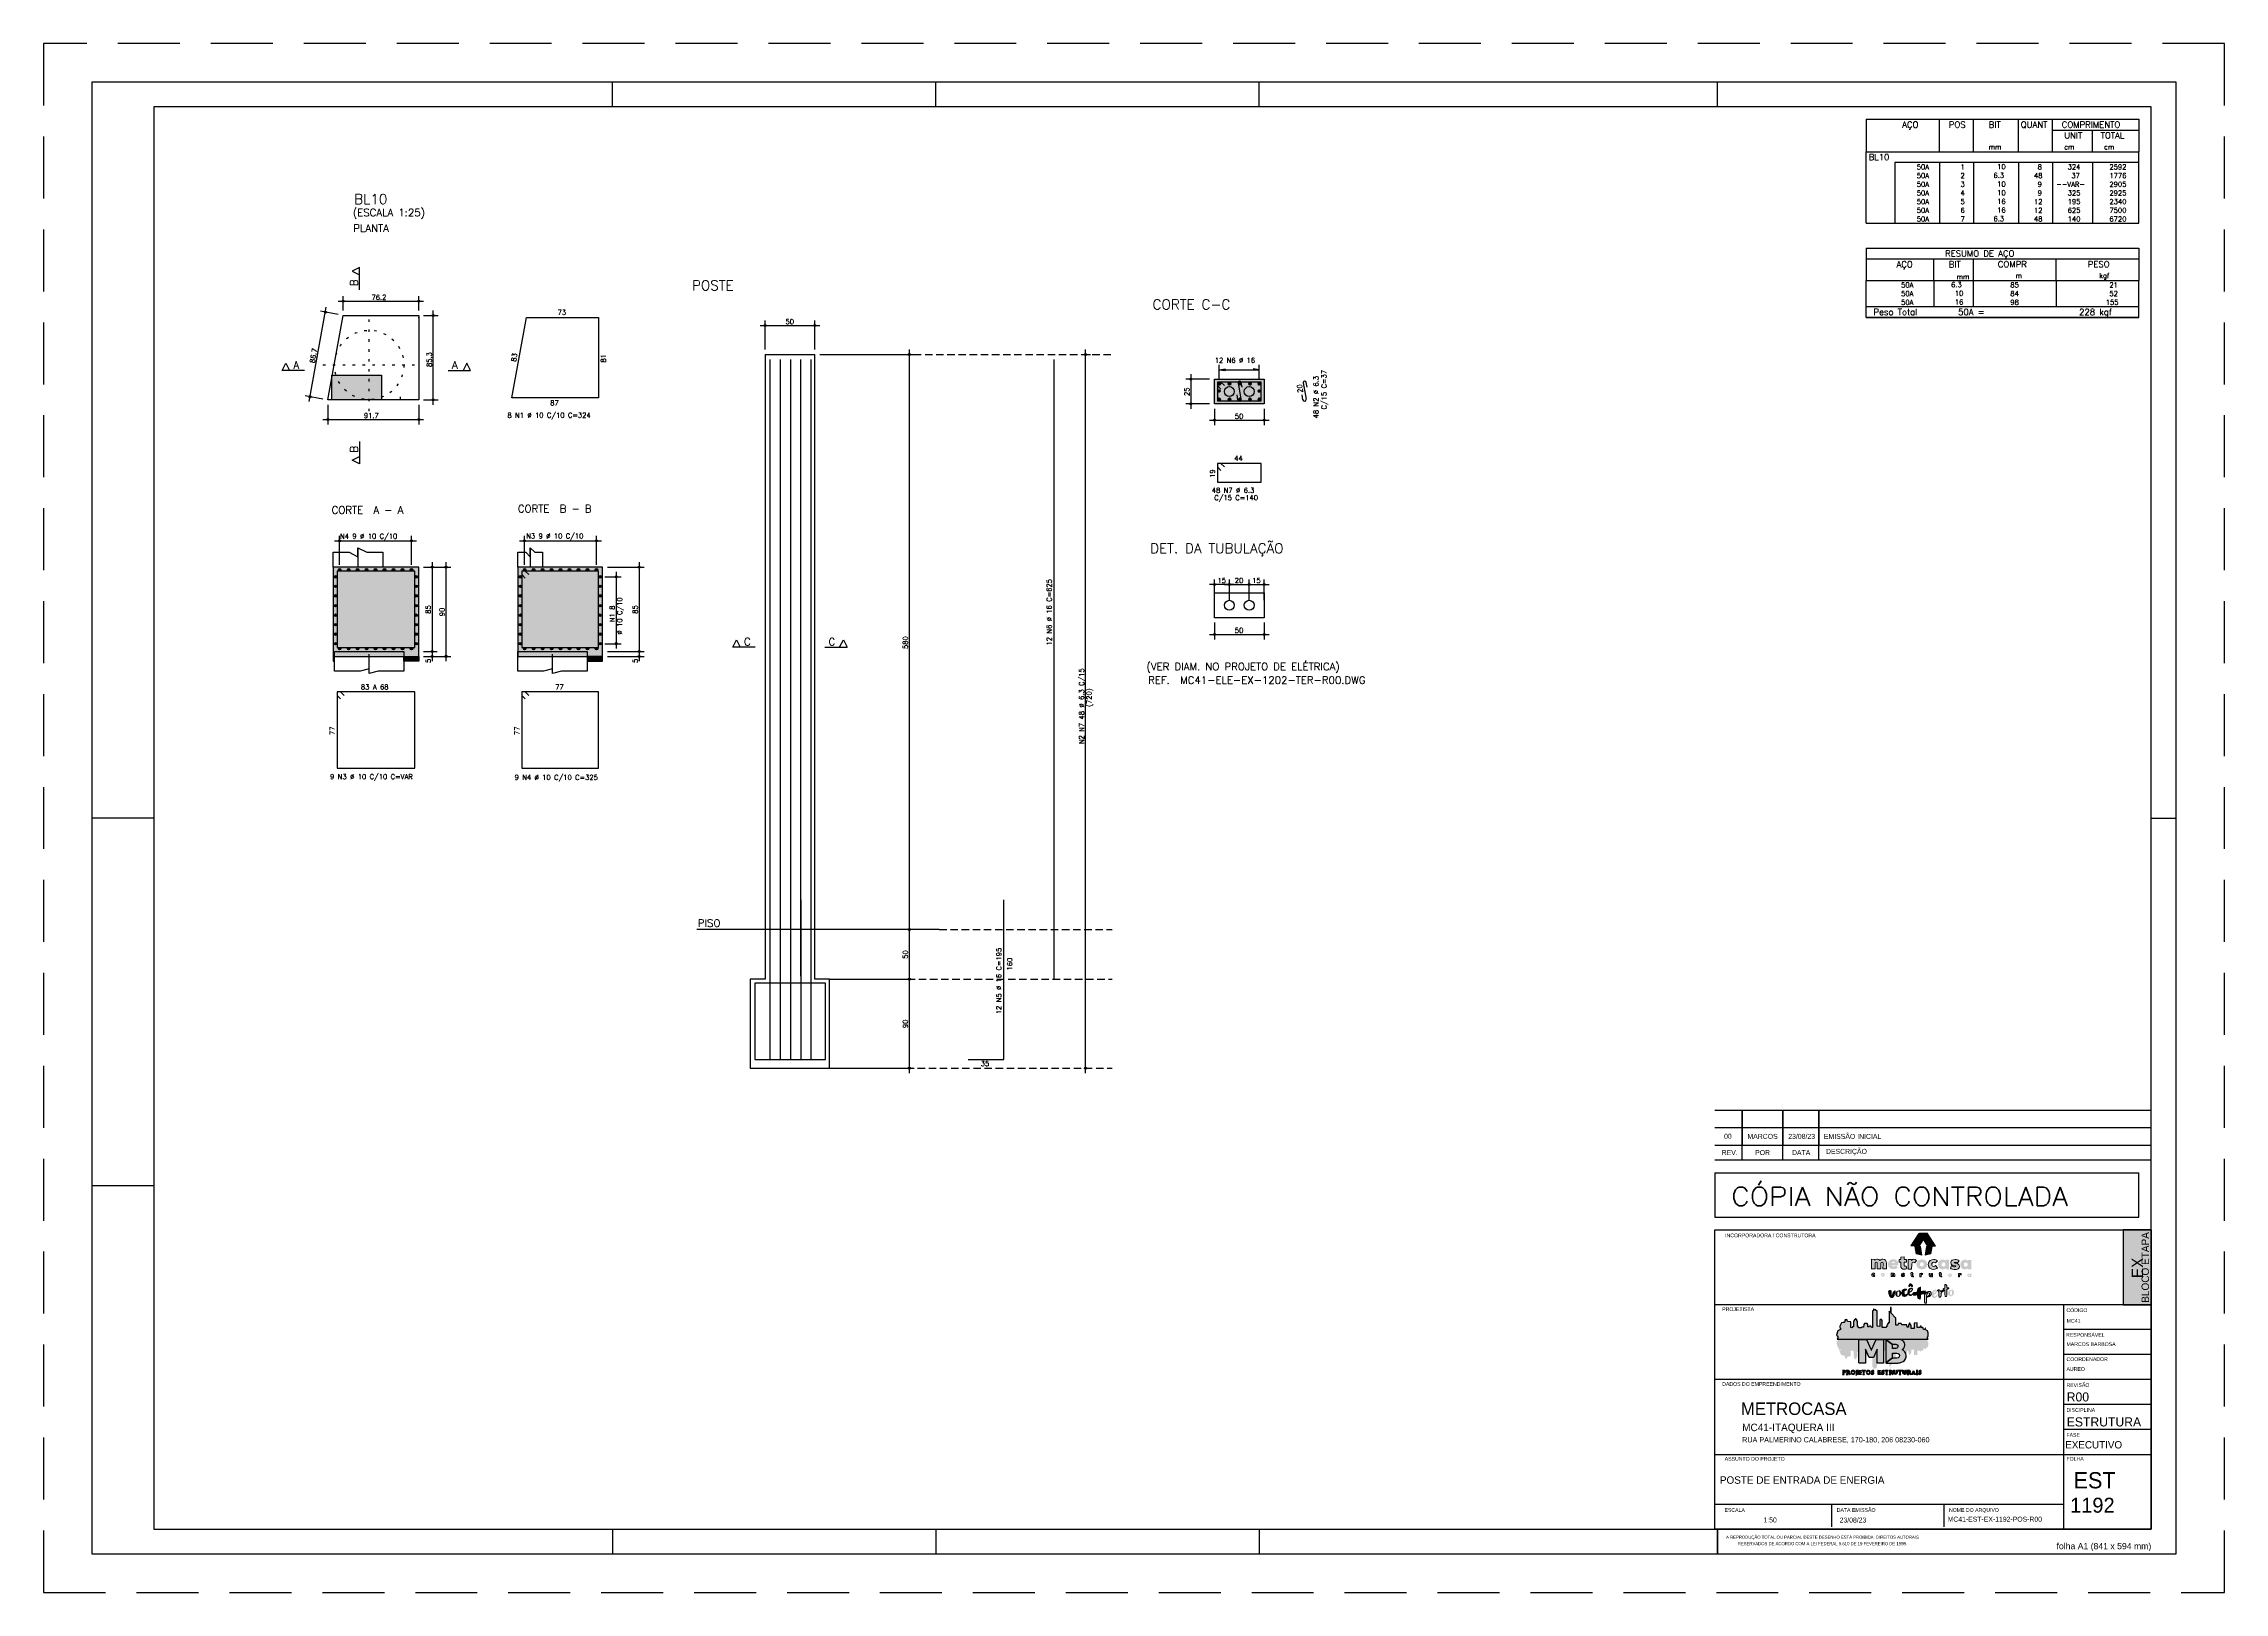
# Model space of a CAD drawing. Extents: x -1.9 to 86, y -1.5 to 61.
import ezdxf
from ezdxf.enums import TextEntityAlignment as Align

# ---------------------------------------------------------------- set-up
doc = ezdxf.new("R2010")
doc.units = 0
doc.header["$MEASUREMENT"] = 0
for name, pattern in [('CENTER', [2, 1.25, -0.25, 0.25, -0.25]), ('ESTILO_TQS_0001', [0.45, 0.3, -0.15]), ('ESTILO_TQS_0002', [0.4, 0.1, -0.3]), ('ESTILO_TQS_0003', [1.25, 0.6, -0.3, 0.05, -0.3]), ('ESTILO_TQS_0004', [3.3, 2, -0.4, 0.05, -0.4, 0.05, -0.4]), ('HIDDEN', [0.375, 0.25, -0.125])]:
    doc.linetypes.add(name, pattern=pattern)
doc.layers.get('0').update_dxf_attribs({"linetype": 'CONTINUOUS'})
doc.layers.get('Defpoints').update_dxf_attribs({"linetype": 'CONTINUOUS'})
for name, color, linetype in [('_ARQUIVO', 7, 'CONTINUOUS'), ('ARQ-MAR', 2, 'CONTINUOUS'), ('ARQ_CAR', 7, 'CONTINUOUS'), ('ARQ_CAR-TXT', 7, 'CONTINUOUS'), ('ARQ_FOLHA', 7, 'CONTINUOUS'), ('ARQ_TXT-2', 2, 'CONTINUOUS'), ('ARQ_TXT-4', 4, 'CONTINUOUS'), ('ARQ_VISTA 0', 251, 'CONTINUOUS'), ('H7', 1, 'CONTINUOUS'), ('Layer 1', 7, 'CONTINUOUS'), ('PENA_01', 1, 'CONTINUOUS'), ('PENA_02', 2, 'CONTINUOUS'), ('PENA_03', 3, 'CONTINUOUS'), ('PENA_04', 4, 'CONTINUOUS'), ('PENA_05', 5, 'CONTINUOUS'), ('PENA_06', 6, 'CONTINUOUS'), ('PENA_10', 253, 'CONTINUOUS'), ('PENA_11', 252, 'CONTINUOUS'), ('PENA_12', 9, 'CONTINUOUS'), ('PSG-NV1-HTC-251', 251, 'CONTINUOUS'), ('PSG-NV2-FLH-SELO', 1, 'CONTINUOUS'), ('ver', 20, 'CONTINUOUS')]:
    doc.layers.add(name, color=color, linetype=linetype)
doc.styles.add('01-MILLEU', font='GOTHIC.TTF')
doc.styles.add('CARIMBO', font='romans.shx', dxfattribs={"height": 30})
doc.styles.add('R300', font='SIMPLEX.SHX', dxfattribs={"width": 1.1, "height": 5.5})
doc.styles.get("Standard").update_dxf_attribs({"font": 'ROMANS.SHX'})
doc.styles.add('TQS_ARIAL', font='arial.ttf')

# ---------------------------------------------------------------- blocks, each defined once
blk = doc.blocks.new('FOLHA A1 - 841 X 594')
at = {"layer": 'ARQ_FOLHA', "color": 1}
for p, q in [((-631, 584), (-631, 594)), ((-500.5, 584), (-500.5, 594)), ((-370, 584), (-370, 594)), ((-185, 584), (-185, 594)), ((-816, 297), (-841, 297)), ((-10, 297), (0, 297)), ((-816, 148.5), (-841, 148.5)), ((-631, 10), (-631, 0)), ((-500.5, 10), (-500.5, 0)), ((-370, 10), (-370, 0)), ((-185, 10), (-185, 0.5)), ((-185, 0.5), (-185, 10)), ((-185, 9.5), (-185, 0)), ((-185, 9.5), (-185, 0)), ((-185, 0), (-185, 9.5))]:
    blk.add_line(p, q, dxfattribs=at)
for points in [[(-841, 0), (0, 0), (0, 594), (-841, 594)], [(-816, 10), (-10, 10), (-10, 584), (-816, 584)]]:
    blk.add_lwpolyline(points, close=True, dxfattribs=at)
at = {"layer": 'Defpoints', "color": 8, "linetype": 'HIDDEN', "ltscale": 100}
blk.add_lwpolyline([(-860.5, 609.5), (-860.5, -15.5), (19.5, -15.5), (19.5, 609.5)], close=True, dxfattribs=at)
at = {"layer": 'ARQ_FOLHA', "insert": (-10, 4.42), "char_height": 2.5, "width": 84.157, "attachment_point": 3, "style": 'TQS_ARIAL'}
blk.add_mtext('\\pxt3;folha A1 (841 x 594 mm)', dxfattribs=at)
at = {"layer": 'PSG-NV1-HTC-251', "insert": (-185, 10), "char_height": 1.25, "width": 84.6052, "attachment_point": 1, "line_spacing_factor": 1.25, "style": 'CARIMBO'}
blk.add_mtext('\\pxqc;{\\fArial Narrow|b0|i0|c0|p34;\\PA REPRODUÇÃO TOTAL OU PARCIAL DESTE DESENHO ESTÁ PROIBIDA. DIREITOS AUTORAIS \\PRESERVADOS DE ACORDO COM A LEI FEDERAL 9.610 DE 19 FEVEREIRO DE 1998.}', dxfattribs=at)
blk = doc.blocks.new('*U24')
blk.add_blockref('FOLHA A1 - 841 X 594', (0, 0))
blk = doc.blocks.new('*U27')
at = {"layer": 'ARQ_CAR-TXT', "true_color": 0x58ba48}
h = blk.add_hatch(color=85, dxfattribs=at)
h.dxf.hatch_style = 1
h.paths.add_polyline_path([(-11.28, 0), (0, 0), (0, 30), (-11.28, 30)])
at = {"layer": 'ARQ_CAR', "color": 5}
blk.add_lwpolyline([(-11.28, 0), (0, 0), (0, 30), (-11.28, 30)], close=True, dxfattribs=at)
at = {"layer": 'ARQ_CAR-TXT', "color": 4, "style": '01-MILLEU'}
blk.add_text('EX', height=4.614, rotation=90, dxfattribs=at).set_placement((-3.26, 10.64))
at = {"layer": 'ARQ_TXT-2', "style": '01-MILLEU'}
blk.add_text('EXECUTIVO', height=2.95, dxfattribs=at).set_placement((-34.5, -57.63))
blk = doc.blocks.new('METROCASA')
at = {"layer": 'Layer 1', "true_color": 0xed1c24}
h = blk.add_hatch(color=240, dxfattribs=at)
h.dxf.hatch_style = 2
h.paths.add_polyline_path([(-1.29, 0.86), (-1.02, -0.59), (0.13, -0.85), (-0.13, 0.85)])
h.paths.add_polyline_path([(2.84, 0.94), (1.22, 3.51), (-0.37, 3.52), (1.27, 0.94)])
h.paths.add_polyline_path([(-2.08, 0.96), (-0.44, 0.95), (0.36, 2.19), (-0.45, 3.48)])
h.paths.add_polyline_path([(0.77, -0.85), (1.92, -0.6), (2.21, 0.84), (1.05, 0.84)])
at = {"layer": 'Layer 1', "true_color": 0x404041}
h = blk.add_hatch(color=250, dxfattribs=at)
h.dxf.hatch_style = 2
edge = h.paths.add_edge_path()
edge.add_spline(control_points=[(-3.66, -4.74), (-3.71, -4.74), (-3.72, -4.72), (-3.72, -4.71), (-3.72, -4.68), (-3.69, -4.68), (-3.66, -4.68), (-3.6, -4.68), (-3.52, -4.7), (-3.48, -4.72), (-3.48, -4.72), (-3.38, -4.57), (-3.38, -4.57), (-3.44, -4.52), (-3.54, -4.48), (-3.65, -4.48), (-3.81, -4.48), (-3.97, -4.54), (-3.97, -4.71), (-3.97, -4.87), (-3.81, -4.92), (-3.68, -4.93), (-3.63, -4.93), (-3.61, -4.94), (-3.61, -4.97), (-3.61, -4.99), (-3.63, -5), (-3.68, -5), (-3.73, -5), (-3.81, -4.99), (-3.92, -4.92), (-3.92, -4.92), (-4, -5.11), (-4, -5.11), (-3.92, -5.16), (-3.79, -5.2), (-3.67, -5.2), (-3.51, -5.2), (-3.36, -5.14), (-3.35, -4.97), (-3.35, -4.79), (-3.52, -4.75), (-3.66, -4.74)], knot_values=[0, 0, 0, 0, 1, 1, 1, 2, 2, 2, 3, 3, 3, 4, 4, 4, 5, 5, 5, 6, 6, 6, 7, 7, 7, 8, 8, 8, 9, 9, 9, 10, 10, 10, 11, 11, 11, 12, 12, 12, 13, 13, 13, 14, 14, 14, 14], degree=3, periodic=0)
edge = h.paths.add_edge_path()
edge.add_spline(control_points=[(-5.55, -4.47), (-5.62, -4.47), (-5.7, -4.5), (-5.76, -4.56), (-5.76, -4.56), (-5.77, -4.49), (-5.77, -4.49), (-5.77, -4.49), (-6, -4.49), (-6, -4.49), (-6, -4.49), (-6, -5.17), (-6, -5.17), (-6, -5.17), (-5.75, -5.17), (-5.75, -5.17), (-5.75, -5.17), (-5.75, -4.81), (-5.75, -4.81), (-5.75, -4.72), (-5.69, -4.68), (-5.63, -4.68), (-5.58, -4.68), (-5.54, -4.71), (-5.54, -4.79), (-5.54, -4.79), (-5.54, -5.17), (-5.54, -5.17), (-5.54, -5.17), (-5.29, -5.17), (-5.29, -5.17), (-5.29, -5.17), (-5.28, -4.79), (-5.28, -4.79), (-5.28, -4.55), (-5.4, -4.48), (-5.55, -4.47)], knot_values=[0, 0, 0, 0, 1, 1, 1, 2, 2, 2, 3, 3, 3, 4, 4, 4, 5, 5, 5, 6, 6, 6, 7, 7, 7, 8, 8, 8, 9, 9, 9, 10, 10, 10, 11, 11, 11, 12, 12, 12, 12], degree=3, periodic=0)
edge = h.paths.add_edge_path()
edge.add_spline(control_points=[(-7.69, -4.46), (-7.89, -4.46), (-8.08, -4.57), (-8.08, -4.82), (-8.08, -5.06), (-7.89, -5.17), (-7.69, -5.17), (-7.5, -5.18), (-7.3, -5.07), (-7.3, -4.82), (-7.3, -4.57), (-7.49, -4.47), (-7.69, -4.46)], knot_values=[0, 0, 0, 0, 1, 1, 1, 2, 2, 2, 3, 3, 3, 4, 4, 4, 4], degree=3, periodic=0)
edge = h.paths.add_edge_path()
edge.add_spline(control_points=[(-7.69, -4.97), (-7.78, -4.97), (-7.83, -4.9), (-7.83, -4.82), (-7.83, -4.74), (-7.78, -4.67), (-7.69, -4.67), (-7.6, -4.67), (-7.55, -4.74), (-7.55, -4.82), (-7.55, -4.9), (-7.61, -4.97), (-7.69, -4.97)], knot_values=[0, 0, 0, 0, 1, 1, 1, 2, 2, 2, 3, 3, 3, 4, 4, 4, 4], degree=3, periodic=0)
edge = h.paths.add_edge_path()
edge.add_spline(control_points=[(-9.57, -4.95), (-9.67, -4.95), (-9.72, -4.88), (-9.72, -4.81), (-9.72, -4.73), (-9.67, -4.66), (-9.57, -4.66), (-9.53, -4.66), (-9.49, -4.67), (-9.46, -4.71), (-9.46, -4.71), (-9.32, -4.56), (-9.32, -4.56), (-9.39, -4.49), (-9.49, -4.45), (-9.59, -4.45), (-9.78, -4.45), (-9.97, -4.56), (-9.97, -4.81), (-9.97, -5.06), (-9.78, -5.16), (-9.59, -5.16), (-9.48, -5.16), (-9.39, -5.12), (-9.3, -5.05), (-9.3, -5.05), (-9.45, -4.9), (-9.45, -4.9), (-9.48, -4.93), (-9.53, -4.95), (-9.57, -4.95)], knot_values=[0, 0, 0, 0, 1, 1, 1, 2, 2, 2, 3, 3, 3, 4, 4, 4, 5, 5, 5, 6, 6, 6, 7, 7, 7, 8, 8, 8, 9, 9, 9, 10, 10, 10, 10], degree=3, periodic=0)
edge = h.paths.add_edge_path()
edge.add_spline(control_points=[(-1.68, -5), (-1.72, -5), (-1.74, -4.98), (-1.74, -4.93), (-1.74, -4.93), (-1.74, -4.71), (-1.74, -4.71), (-1.74, -4.71), (-1.59, -4.71), (-1.59, -4.71), (-1.59, -4.71), (-1.59, -4.52), (-1.59, -4.52), (-1.59, -4.52), (-1.74, -4.52), (-1.74, -4.52), (-1.74, -4.52), (-1.74, -4.32), (-1.74, -4.32), (-1.74, -4.32), (-1.99, -4.34), (-1.99, -4.34), (-1.99, -4.34), (-1.99, -4.51), (-1.99, -4.51), (-1.99, -4.51), (-2.1, -4.51), (-2.1, -4.51), (-2.1, -4.51), (-2.1, -4.71), (-2.1, -4.71), (-2.1, -4.71), (-1.99, -4.71), (-1.99, -4.71), (-1.99, -4.71), (-1.99, -4.93), (-1.99, -4.93), (-2, -5.14), (-1.88, -5.21), (-1.74, -5.21), (-1.67, -5.21), (-1.61, -5.19), (-1.55, -5.16), (-1.55, -5.16), (-1.6, -4.97), (-1.6, -4.97), (-1.62, -4.99), (-1.65, -5), (-1.68, -5)], knot_values=[0, 0, 0, 0, 1, 1, 1, 2, 2, 2, 3, 3, 3, 4, 4, 4, 5, 5, 5, 6, 6, 6, 7, 7, 7, 8, 8, 8, 9, 9, 9, 10, 10, 10, 11, 11, 11, 12, 12, 12, 13, 13, 13, 14, 14, 14, 15, 15, 15, 16, 16, 16, 16], degree=3, periodic=0)
edge = h.paths.add_edge_path()
edge.add_spline(control_points=[(9.78, -4.57), (9.78, -4.57), (9.77, -4.65), (9.77, -4.65), (9.73, -4.59), (9.66, -4.56), (9.57, -4.56), (9.37, -4.56), (9.24, -4.71), (9.24, -4.91), (9.24, -5.11), (9.35, -5.25), (9.55, -5.26), (9.62, -5.27), (9.71, -5.24), (9.77, -5.18), (9.77, -5.18), (9.78, -5.25), (9.78, -5.25), (9.78, -5.25), (10.01, -5.25), (10.01, -5.25), (10.01, -5.25), (10.02, -4.57), (10.02, -4.57), (10.02, -4.57), (9.78, -4.57), (9.78, -4.57)], knot_values=[0, 0, 0, 0, 1, 1, 1, 2, 2, 2, 3, 3, 3, 4, 4, 4, 5, 5, 5, 6, 6, 6, 7, 7, 7, 8, 8, 8, 9, 9, 9, 9], degree=3, periodic=0)
edge = h.paths.add_edge_path()
edge.add_spline(control_points=[(9.62, -5.06), (9.55, -5.06), (9.49, -5), (9.49, -4.91), (9.49, -4.82), (9.55, -4.76), (9.62, -4.76), (9.71, -4.76), (9.76, -4.82), (9.76, -4.91), (9.76, -4.99), (9.71, -5.06), (9.62, -5.06)], knot_values=[0, 0, 0, 0, 1, 1, 1, 2, 2, 2, 3, 3, 3, 4, 4, 4, 4], degree=3, periodic=0)
edge = h.paths.add_edge_path()
edge.add_spline(control_points=[(7.69, -4.64), (7.69, -4.64), (7.68, -4.56), (7.68, -4.56), (7.68, -4.56), (7.45, -4.56), (7.45, -4.56), (7.45, -4.56), (7.45, -5.24), (7.45, -5.24), (7.45, -5.24), (7.7, -5.24), (7.7, -5.24), (7.7, -5.24), (7.7, -4.89), (7.7, -4.89), (7.7, -4.8), (7.76, -4.76), (7.82, -4.76), (7.86, -4.76), (7.89, -4.77), (7.93, -4.8), (7.93, -4.8), (8.04, -4.62), (8.04, -4.62), (7.99, -4.57), (7.93, -4.55), (7.86, -4.55), (7.79, -4.55), (7.73, -4.57), (7.69, -4.64)], knot_values=[0, 0, 0, 0, 1, 1, 1, 2, 2, 2, 3, 3, 3, 4, 4, 4, 5, 5, 5, 6, 6, 6, 7, 7, 7, 8, 8, 8, 9, 9, 9, 10, 10, 10, 10], degree=3, periodic=0)
edge = h.paths.add_edge_path()
edge.add_spline(control_points=[(5.76, -4.54), (5.56, -4.54), (5.37, -4.64), (5.37, -4.89), (5.37, -5.14), (5.56, -5.24), (5.75, -5.25), (5.95, -5.25), (6.14, -5.14), (6.14, -4.89), (6.15, -4.65), (5.96, -4.54), (5.76, -4.54)], knot_values=[0, 0, 0, 0, 1, 1, 1, 2, 2, 2, 3, 3, 3, 4, 4, 4, 4], degree=3, periodic=0)
edge = h.paths.add_edge_path()
edge.add_spline(control_points=[(5.76, -5.04), (5.67, -5.04), (5.62, -4.97), (5.62, -4.89), (5.62, -4.81), (5.67, -4.74), (5.76, -4.74), (5.85, -4.74), (5.9, -4.81), (5.9, -4.89), (5.9, -4.97), (5.84, -5.04), (5.76, -5.04)], knot_values=[0, 0, 0, 0, 1, 1, 1, 2, 2, 2, 3, 3, 3, 4, 4, 4, 4], degree=3, periodic=0)
edge = h.paths.add_edge_path()
edge.add_spline(control_points=[(4, -5.03), (3.96, -5.03), (3.94, -5.01), (3.93, -4.96), (3.93, -4.96), (3.94, -4.74), (3.94, -4.74), (3.94, -4.74), (4.09, -4.74), (4.09, -4.74), (4.09, -4.74), (4.09, -4.55), (4.09, -4.55), (4.09, -4.55), (3.94, -4.55), (3.94, -4.55), (3.94, -4.55), (3.94, -4.35), (3.94, -4.35), (3.94, -4.35), (3.69, -4.38), (3.69, -4.38), (3.69, -4.38), (3.69, -4.54), (3.69, -4.54), (3.69, -4.54), (3.58, -4.54), (3.58, -4.54), (3.58, -4.54), (3.58, -4.74), (3.58, -4.74), (3.58, -4.74), (3.69, -4.74), (3.69, -4.74), (3.69, -4.74), (3.68, -4.96), (3.68, -4.96), (3.68, -5.17), (3.8, -5.24), (3.93, -5.24), (4, -5.24), (4.07, -5.22), (4.13, -5.19), (4.13, -5.19), (4.08, -5), (4.08, -5), (4.05, -5.02), (4.03, -5.03), (4, -5.03)], knot_values=[0, 0, 0, 0, 1, 1, 1, 2, 2, 2, 3, 3, 3, 4, 4, 4, 5, 5, 5, 6, 6, 6, 7, 7, 7, 8, 8, 8, 9, 9, 9, 10, 10, 10, 11, 11, 11, 12, 12, 12, 13, 13, 13, 14, 14, 14, 15, 15, 15, 16, 16, 16, 16], degree=3, periodic=0)
edge = h.paths.add_edge_path()
edge.add_spline(control_points=[(2.03, -4.89), (2.03, -4.98), (1.97, -5.02), (1.91, -5.02), (1.87, -5.02), (1.82, -4.99), (1.82, -4.9), (1.82, -4.9), (1.82, -4.53), (1.82, -4.53), (1.82, -4.53), (1.57, -4.53), (1.57, -4.53), (1.57, -4.53), (1.57, -4.9), (1.57, -4.9), (1.57, -5.15), (1.69, -5.22), (1.83, -5.22), (1.9, -5.23), (1.99, -5.2), (2.05, -5.14), (2.05, -5.14), (2.06, -5.21), (2.06, -5.21), (2.06, -5.21), (2.28, -5.21), (2.28, -5.21), (2.28, -5.21), (2.28, -4.53), (2.28, -4.53), (2.28, -4.53), (2.03, -4.53), (2.03, -4.53), (2.03, -4.53), (2.03, -4.89), (2.03, -4.89)], knot_values=[0, 0, 0, 0, 1, 1, 1, 2, 2, 2, 3, 3, 3, 4, 4, 4, 5, 5, 5, 6, 6, 6, 7, 7, 7, 8, 8, 8, 9, 9, 9, 10, 10, 10, 11, 11, 11, 12, 12, 12, 12], degree=3, periodic=0)
edge = h.paths.add_edge_path()
edge.add_spline(control_points=[(-0.02, -4.59), (-0.02, -4.59), (-0.04, -4.52), (-0.04, -4.52), (-0.04, -4.52), (-0.26, -4.52), (-0.26, -4.52), (-0.26, -4.52), (-0.27, -5.2), (-0.27, -5.2), (-0.27, -5.2), (-0.02, -5.2), (-0.02, -5.2), (-0.02, -5.2), (-0.01, -4.85), (-0.01, -4.85), (-0.01, -4.76), (0.04, -4.72), (0.1, -4.72), (0.15, -4.72), (0.18, -4.73), (0.22, -4.76), (0.22, -4.76), (0.32, -4.58), (0.32, -4.58), (0.28, -4.53), (0.21, -4.51), (0.14, -4.5), (0.08, -4.5), (0.01, -4.53), (-0.02, -4.59)], knot_values=[0, 0, 0, 0, 1, 1, 1, 2, 2, 2, 3, 3, 3, 4, 4, 4, 5, 5, 5, 6, 6, 6, 7, 7, 7, 8, 8, 8, 9, 9, 9, 10, 10, 10, 10], degree=3, periodic=0)
at = {"layer": 'Layer 1', "true_color": 0xed1c24}
h = blk.add_hatch(color=240, dxfattribs=at)
h.dxf.hatch_style = 2
edge = h.paths.add_edge_path()
edge.add_spline(control_points=[(-1.94, -1.96), (-1.94, -1.96), (-1.98, -1.76), (-1.98, -1.76), (-1.98, -1.76), (-2.62, -1.75), (-2.62, -1.75), (-2.62, -1.75), (-2.63, -3.66), (-2.63, -3.66), (-2.63, -3.66), (-1.92, -3.66), (-1.92, -3.66), (-1.92, -3.66), (-1.91, -2.67), (-1.91, -2.67), (-1.91, -2.42), (-1.76, -2.31), (-1.58, -2.31), (-1.46, -2.31), (-1.38, -2.34), (-1.26, -2.43), (-1.26, -2.43), (-0.98, -1.92), (-0.98, -1.92), (-1.1, -1.79), (-1.28, -1.71), (-1.48, -1.71), (-1.66, -1.71), (-1.84, -1.79), (-1.94, -1.96)], knot_values=[0, 0, 0, 0, 1, 1, 1, 2, 2, 2, 3, 3, 3, 4, 4, 4, 5, 5, 5, 6, 6, 6, 7, 7, 7, 8, 8, 8, 9, 9, 9, 10, 10, 10, 10], degree=3, periodic=0)
edge = h.paths.add_edge_path()
edge.add_spline(control_points=[(-5.6, -1.69), (-6.11, -1.69), (-6.66, -1.99), (-6.66, -2.69), (-6.67, -3.38), (-6.16, -3.68), (-5.56, -3.68), (-5.23, -3.68), (-4.92, -3.58), (-4.69, -3.37), (-4.69, -3.37), (-5.04, -2.98), (-5.04, -2.98), (-5.16, -3.07), (-5.32, -3.13), (-5.53, -3.13), (-5.68, -3.13), (-5.9, -3.06), (-5.95, -2.89), (-5.95, -2.89), (-4.62, -2.89), (-4.62, -2.89), (-4.45, -2.14), (-4.92, -1.69), (-5.6, -1.69)], knot_values=[0, 0, 0, 0, 1, 1, 1, 2, 2, 2, 3, 3, 3, 4, 4, 4, 5, 5, 5, 6, 6, 6, 7, 7, 7, 8, 8, 8, 8], degree=3, periodic=0)
edge = h.paths.add_edge_path()
edge.add_spline(control_points=[(-5.94, -2.43), (-5.89, -2.12), (-5.27, -2.13), (-5.25, -2.43), (-5.25, -2.43), (-5.94, -2.43), (-5.94, -2.43)], knot_values=[0, 0, 0, 0, 1, 1, 1, 2, 2, 2, 2], degree=3, periodic=0)
edge = h.paths.add_edge_path()
edge.add_spline(control_points=[(4.86, -2), (4.76, -1.84), (4.58, -1.75), (4.31, -1.75), (3.75, -1.74), (3.38, -2.17), (3.38, -2.74), (3.37, -3.29), (3.68, -3.69), (4.24, -3.73), (4.45, -3.74), (4.71, -3.67), (4.87, -3.49), (4.87, -3.49), (4.9, -3.7), (4.9, -3.7), (4.9, -3.7), (5.56, -3.7), (5.56, -3.7), (5.56, -3.7), (5.57, -1.8), (5.57, -1.8), (5.57, -1.8), (4.9, -1.79), (4.9, -1.79), (4.9, -1.79), (4.86, -2), (4.86, -2)], knot_values=[0, 0, 0, 0, 1, 1, 1, 2, 2, 2, 3, 3, 3, 4, 4, 4, 5, 5, 5, 6, 6, 6, 7, 7, 7, 8, 8, 8, 9, 9, 9, 9], degree=3, periodic=0)
edge = h.paths.add_edge_path()
edge.add_spline(control_points=[(4.46, -3.16), (4.25, -3.16), (4.08, -3.01), (4.08, -2.74), (4.08, -2.47), (4.25, -2.32), (4.47, -2.32), (4.72, -2.32), (4.86, -2.49), (4.86, -2.74), (4.86, -2.97), (4.7, -3.16), (4.46, -3.16)], knot_values=[0, 0, 0, 0, 1, 1, 1, 2, 2, 2, 3, 3, 3, 4, 4, 4, 4], degree=3, periodic=0)
edge = h.paths.add_edge_path()
edge.add_spline(control_points=[(-7.68, -1.68), (-7.94, -1.68), (-8.15, -1.76), (-8.31, -1.95), (-8.4, -1.77), (-8.59, -1.69), (-8.78, -1.68), (-8.98, -1.68), (-9.19, -1.76), (-9.31, -1.92), (-9.31, -1.92), (-9.36, -1.72), (-9.36, -1.72), (-9.36, -1.72), (-9.95, -1.71), (-9.95, -1.71), (-9.95, -1.71), (-9.96, -3.62), (-9.96, -3.62), (-9.96, -3.62), (-9.26, -3.62), (-9.26, -3.62), (-9.26, -3.62), (-9.25, -2.58), (-9.25, -2.58), (-9.25, -2.37), (-9.12, -2.27), (-9, -2.27), (-8.87, -2.27), (-8.8, -2.35), (-8.8, -2.57), (-8.8, -2.57), (-8.81, -3.62), (-8.81, -3.62), (-8.81, -3.62), (-8.11, -3.63), (-8.11, -3.63), (-8.11, -3.63), (-8.1, -2.58), (-8.1, -2.58), (-8.1, -2.37), (-7.98, -2.29), (-7.86, -2.29), (-7.75, -2.29), (-7.66, -2.37), (-7.66, -2.57), (-7.66, -2.57), (-7.67, -3.63), (-7.67, -3.63), (-7.67, -3.63), (-6.96, -3.63), (-6.96, -3.63), (-6.96, -3.63), (-6.95, -2.57), (-6.95, -2.57), (-6.95, -1.94), (-7.26, -1.68), (-7.68, -1.68)], knot_values=[0, 0, 0, 0, 1, 1, 1, 2, 2, 2, 3, 3, 3, 4, 4, 4, 5, 5, 5, 6, 6, 6, 7, 7, 7, 8, 8, 8, 9, 9, 9, 10, 10, 10, 11, 11, 11, 12, 12, 12, 13, 13, 13, 14, 14, 14, 15, 15, 15, 16, 16, 16, 17, 17, 17, 18, 18, 18, 19, 19, 19, 19], degree=3, periodic=0)
edge = h.paths.add_edge_path()
edge.add_spline(control_points=[(-3.23, -3.11), (-3.34, -3.11), (-3.41, -3.06), (-3.42, -2.93), (-3.42, -2.93), (-3.41, -2.3), (-3.41, -2.3), (-3.41, -2.3), (-2.98, -2.3), (-2.98, -2.3), (-2.98, -2.3), (-2.98, -1.76), (-2.98, -1.76), (-2.98, -1.76), (-3.41, -1.76), (-3.41, -1.76), (-3.41, -1.76), (-3.4, -1.21), (-3.4, -1.21), (-3.4, -1.21), (-4.11, -1.28), (-4.11, -1.28), (-4.11, -1.28), (-4.11, -1.76), (-4.11, -1.76), (-4.11, -1.76), (-4.42, -1.75), (-4.42, -1.75), (-4.42, -1.75), (-4.42, -2.3), (-4.42, -2.3), (-4.42, -2.3), (-4.11, -2.3), (-4.11, -2.3), (-4.11, -2.3), (-4.12, -2.92), (-4.12, -2.92), (-4.13, -3.52), (-3.79, -3.69), (-3.42, -3.7), (-3.22, -3.7), (-3.03, -3.66), (-2.87, -3.57), (-2.87, -3.57), (-3.02, -3.05), (-3.02, -3.05), (-3.08, -3.09), (-3.16, -3.11), (-3.23, -3.11)], knot_values=[0, 0, 0, 0, 1, 1, 1, 2, 2, 2, 3, 3, 3, 4, 4, 4, 5, 5, 5, 6, 6, 6, 7, 7, 7, 8, 8, 8, 9, 9, 9, 10, 10, 10, 11, 11, 11, 12, 12, 12, 13, 13, 13, 14, 14, 14, 15, 15, 15, 16, 16, 16, 16], degree=3, periodic=0)
edge = h.paths.add_edge_path()
edge.add_spline(control_points=[(2.53, -3.13), (2.26, -3.13), (2.12, -2.94), (2.12, -2.74), (2.12, -2.5), (2.27, -2.3), (2.54, -2.3), (2.66, -2.3), (2.77, -2.35), (2.86, -2.44), (2.86, -2.44), (3.24, -2.04), (3.24, -2.04), (3.04, -1.84), (2.77, -1.74), (2.5, -1.74), (1.96, -1.73), (1.43, -2.04), (1.42, -2.73), (1.42, -3.44), (1.94, -3.72), (2.5, -3.72), (2.78, -3.72), (3.06, -3.6), (3.28, -3.4), (3.28, -3.4), (2.88, -2.98), (2.88, -2.98), (2.79, -3.08), (2.66, -3.13), (2.53, -3.13)], knot_values=[0, 0, 0, 0, 1, 1, 1, 2, 2, 2, 3, 3, 3, 4, 4, 4, 5, 5, 5, 6, 6, 6, 7, 7, 7, 8, 8, 8, 9, 9, 9, 10, 10, 10, 10], degree=3, periodic=0)
edge = h.paths.add_edge_path()
edge.add_spline(control_points=[(9.37, -1.82), (9.37, -1.82), (9.33, -2.02), (9.33, -2.02), (9.23, -1.87), (9.04, -1.77), (8.77, -1.77), (8.22, -1.77), (7.85, -2.2), (7.84, -2.76), (7.84, -3.31), (8.15, -3.71), (8.71, -3.75), (8.92, -3.76), (9.17, -3.7), (9.34, -3.51), (9.34, -3.51), (9.37, -3.72), (9.37, -3.72), (9.37, -3.72), (10.02, -3.72), (10.02, -3.72), (10.02, -3.72), (10.03, -1.82), (10.03, -1.82), (10.03, -1.82), (9.37, -1.82), (9.37, -1.82)], knot_values=[0, 0, 0, 0, 1, 1, 1, 2, 2, 2, 3, 3, 3, 4, 4, 4, 5, 5, 5, 6, 6, 6, 7, 7, 7, 8, 8, 8, 9, 9, 9, 9], degree=3, periodic=0)
edge = h.paths.add_edge_path()
edge.add_spline(control_points=[(8.93, -3.18), (8.71, -3.18), (8.55, -3.03), (8.55, -2.76), (8.55, -2.5), (8.72, -2.34), (8.93, -2.35), (9.18, -2.35), (9.32, -2.51), (9.32, -2.77), (9.32, -2.99), (9.17, -3.18), (8.93, -3.18)], knot_values=[0, 0, 0, 0, 1, 1, 1, 2, 2, 2, 3, 3, 3, 4, 4, 4, 4], degree=3, periodic=0)
edge = h.paths.add_edge_path()
edge.add_spline(control_points=[(6.78, -2.48), (6.66, -2.48), (6.63, -2.42), (6.63, -2.39), (6.63, -2.32), (6.7, -2.29), (6.8, -2.3), (6.96, -2.29), (7.18, -2.35), (7.28, -2.41), (7.28, -2.41), (7.58, -1.99), (7.58, -1.99), (7.4, -1.85), (7.12, -1.76), (6.81, -1.76), (6.36, -1.75), (5.93, -1.92), (5.93, -2.38), (5.92, -2.84), (6.37, -2.99), (6.74, -3), (6.88, -3.02), (6.94, -3.05), (6.94, -3.11), (6.94, -3.17), (6.87, -3.2), (6.75, -3.2), (6.59, -3.19), (6.36, -3.18), (6.07, -2.98), (6.07, -2.98), (5.84, -3.5), (5.84, -3.5), (6.05, -3.66), (6.43, -3.75), (6.76, -3.76), (7.22, -3.76), (7.65, -3.58), (7.65, -3.11), (7.65, -2.61), (7.17, -2.49), (6.78, -2.48)], knot_values=[0, 0, 0, 0, 1, 1, 1, 2, 2, 2, 3, 3, 3, 4, 4, 4, 5, 5, 5, 6, 6, 6, 7, 7, 7, 8, 8, 8, 9, 9, 9, 10, 10, 10, 11, 11, 11, 12, 12, 12, 13, 13, 13, 14, 14, 14, 14], degree=3, periodic=0)
edge = h.paths.add_edge_path()
edge.add_spline(control_points=[(0.13, -1.72), (-0.42, -1.72), (-0.95, -2.01), (-0.96, -2.72), (-0.96, -3.41), (-0.42, -3.71), (0.12, -3.72), (0.66, -3.72), (1.21, -3.42), (1.22, -2.73), (1.22, -2.03), (0.7, -1.73), (0.13, -1.72)], knot_values=[0, 0, 0, 0, 1, 1, 1, 2, 2, 2, 3, 3, 3, 4, 4, 4, 4], degree=3, periodic=0)
edge = h.paths.add_edge_path()
edge.add_spline(control_points=[(0.13, -3.13), (-0.12, -3.13), (-0.27, -2.94), (-0.26, -2.72), (-0.26, -2.5), (-0.12, -2.3), (0.13, -2.31), (0.38, -2.31), (0.52, -2.5), (0.52, -2.72), (0.52, -2.96), (0.37, -3.14), (0.13, -3.13)], knot_values=[0, 0, 0, 0, 1, 1, 1, 2, 2, 2, 3, 3, 3, 4, 4, 4, 4], degree=3, periodic=0)
at = {"layer": 'Layer 1', "true_color": 0x404041}
h = blk.add_hatch(color=250, dxfattribs=at)
h.dxf.hatch_style = 2
edge = h.paths.add_edge_path()
edge.add_spline(control_points=[(-2.43, -7.17), (-2.4, -7.16), (-2.38, -7.15), (-2.36, -7.14), (-2.33, -7.13), (-2.31, -7.11), (-2.3, -7.09), (-2.28, -7.07), (-2.26, -7.04), (-2.24, -7.01), (-2.22, -6.98), (-2.2, -6.95), (-2.17, -6.92), (-2.15, -6.93), (-2.11, -6.95), (-2.08, -6.98), (-2.05, -7.01), (-2.01, -7.04), (-1.98, -7.06), (-1.94, -7.09), (-1.9, -7.11), (-1.87, -7.13), (-1.84, -7.14), (-1.81, -7.14), (-1.78, -7.12), (-1.75, -7.1), (-1.75, -7.07), (-1.76, -7.02), (-1.78, -6.98), (-1.8, -6.94), (-1.84, -6.89), (-1.87, -6.84), (-1.91, -6.8), (-1.96, -6.76), (-2, -6.72), (-2.04, -6.69), (-2.07, -6.68), (-2.11, -6.66), (-2.15, -6.65), (-2.18, -6.64), (-2.21, -6.64), (-2.24, -6.64), (-2.26, -6.65), (-2.29, -6.66), (-2.31, -6.68), (-2.33, -6.71), (-2.35, -6.73), (-2.36, -6.77), (-2.38, -6.82), (-2.4, -6.84), (-2.41, -6.87), (-2.43, -6.91), (-2.44, -6.95), (-2.46, -6.99), (-2.47, -7.03), (-2.48, -7.07), (-2.48, -7.11), (-2.48, -7.14), (-2.47, -7.16), (-2.46, -7.18), (-2.43, -7.17)], knot_values=[0, 0, 0, 0, 1, 1, 1, 2, 2, 2, 3, 3, 3, 4, 4, 4, 5, 5, 5, 6, 6, 6, 7, 7, 7, 8, 8, 8, 9, 9, 9, 10, 10, 10, 11, 11, 11, 12, 12, 12, 13, 13, 13, 14, 14, 14, 15, 15, 15, 16, 16, 16, 17, 17, 17, 18, 18, 18, 19, 19, 19, 20, 20, 20, 20], degree=3, periodic=0)
edge = h.paths.add_edge_path()
edge.add_spline(control_points=[(-5.26, -8.04), (-5.28, -8.03), (-5.33, -8.05), (-5.4, -8.1), (-5.49, -8.17), (-5.55, -8.25), (-5.6, -8.35), (-5.65, -8.45), (-5.69, -8.55), (-5.71, -8.65), (-5.74, -8.76), (-5.76, -8.85), (-5.77, -8.93), (-5.78, -9.02), (-5.8, -9.07), (-5.81, -9.1), (-5.83, -9.13), (-5.85, -9.12), (-5.88, -9.08), (-5.91, -9.04), (-5.94, -8.98), (-5.97, -8.89), (-6, -8.8), (-6.02, -8.7), (-6.04, -8.57), (-6.05, -8.44), (-6.05, -8.3), (-6.03, -8.14), (-6.03, -8.11), (-6.04, -8.08), (-6.06, -8.06), (-6.09, -8.03), (-6.12, -8.01), (-6.16, -8), (-6.2, -7.98), (-6.25, -7.98), (-6.3, -7.98), (-6.35, -7.99), (-6.4, -8), (-6.45, -8.03), (-6.48, -8.05), (-6.5, -8.08), (-6.52, -8.13), (-6.53, -8.18), (-6.53, -8.24), (-6.53, -8.31), (-6.53, -8.38), (-6.52, -8.45), (-6.5, -8.52), (-6.49, -8.6), (-6.47, -8.67), (-6.45, -8.74), (-6.43, -8.81), (-6.41, -8.87), (-6.39, -8.93), (-6.36, -8.98), (-6.34, -9.03), (-6.32, -9.05), (-6.29, -9.1), (-6.26, -9.14), (-6.23, -9.18), (-6.19, -9.23), (-6.16, -9.27), (-6.11, -9.3), (-6.07, -9.34), (-6.02, -9.36), (-5.96, -9.37), (-5.9, -9.38), (-5.83, -9.38), (-5.75, -9.35), (-5.71, -9.34), (-5.67, -9.31), (-5.63, -9.25), (-5.58, -9.19), (-5.54, -9.12), (-5.51, -9.05), (-5.47, -8.98), (-5.44, -8.9), (-5.41, -8.82), (-5.38, -8.74), (-5.36, -8.67), (-5.34, -8.61), (-5.32, -8.53), (-5.29, -8.44), (-5.27, -8.36), (-5.25, -8.27), (-5.23, -8.2), (-5.23, -8.15), (-5.22, -8.09), (-5.23, -8.06), (-5.26, -8.04)], knot_values=[0, 0, 0, 0, 1, 1, 1, 2, 2, 2, 3, 3, 3, 4, 4, 4, 5, 5, 5, 6, 6, 6, 7, 7, 7, 8, 8, 8, 9, 9, 9, 10, 10, 10, 11, 11, 11, 12, 12, 12, 13, 13, 13, 14, 14, 14, 15, 15, 15, 16, 16, 16, 17, 17, 17, 18, 18, 18, 19, 19, 19, 20, 20, 20, 21, 21, 21, 22, 22, 22, 23, 23, 23, 24, 24, 24, 25, 25, 25, 26, 26, 26, 27, 27, 27, 28, 28, 28, 29, 29, 29, 30, 30, 30, 30], degree=3, periodic=0)
edge = h.paths.add_edge_path()
edge.add_spline(control_points=[(-1.57, -8.39), (-1.57, -8.35), (-1.58, -8.33), (-1.6, -8.33), (-1.62, -8.34), (-1.64, -8.36), (-1.66, -8.39), (-1.68, -8.43), (-1.71, -8.47), (-1.75, -8.52), (-1.78, -8.56), (-1.82, -8.61), (-1.87, -8.65), (-1.92, -8.7), (-1.99, -8.73), (-2.07, -8.75), (-2.11, -8.76), (-2.14, -8.76), (-2.17, -8.75), (-2.19, -8.74), (-2.22, -8.73), (-2.24, -8.72), (-2.26, -8.7), (-2.27, -8.68), (-2.28, -8.66), (-2.3, -8.64), (-2.31, -8.61), (-2.31, -8.59), (-2.33, -8.53), (-2.34, -8.45), (-2.33, -8.37), (-2.27, -8.37), (-2.2, -8.36), (-2.14, -8.33), (-2.08, -8.31), (-2.02, -8.28), (-1.96, -8.23), (-1.89, -8.19), (-1.83, -8.12), (-1.77, -8.03), (-1.71, -7.95), (-1.68, -7.87), (-1.66, -7.8), (-1.65, -7.72), (-1.65, -7.65), (-1.67, -7.59), (-1.69, -7.53), (-1.72, -7.48), (-1.77, -7.45), (-1.81, -7.41), (-1.87, -7.39), (-1.93, -7.39), (-2, -7.4), (-2.06, -7.41), (-2.13, -7.43), (-2.2, -7.44), (-2.26, -7.47), (-2.32, -7.5), (-2.38, -7.53), (-2.44, -7.57), (-2.49, -7.62), (-2.54, -7.67), (-2.58, -7.72), (-2.62, -7.78), (-2.66, -7.87), (-2.7, -7.94), (-2.72, -8.02), (-2.74, -8.1), (-2.75, -8.16), (-2.76, -8.22), (-2.77, -8.29), (-2.77, -8.36), (-2.76, -8.42), (-2.75, -8.52), (-2.72, -8.62), (-2.68, -8.71), (-2.65, -8.78), (-2.6, -8.86), (-2.54, -8.92), (-2.47, -8.99), (-2.39, -9.03), (-2.28, -9.05), (-2.17, -9.07), (-2.07, -9.07), (-1.98, -9.04), (-1.9, -9.01), (-1.83, -8.97), (-1.78, -8.91), (-1.72, -8.86), (-1.68, -8.8), (-1.64, -8.73), (-1.61, -8.66), (-1.59, -8.6), (-1.58, -8.54), (-1.57, -8.48), (-1.56, -8.43), (-1.57, -8.39)], knot_values=[0, 0, 0, 0, 1, 1, 1, 2, 2, 2, 3, 3, 3, 4, 4, 4, 5, 5, 5, 6, 6, 6, 7, 7, 7, 8, 8, 8, 9, 9, 9, 10, 10, 10, 11, 11, 11, 12, 12, 12, 13, 13, 13, 14, 14, 14, 15, 15, 15, 16, 16, 16, 17, 17, 17, 18, 18, 18, 19, 19, 19, 20, 20, 20, 21, 21, 21, 22, 22, 22, 23, 23, 23, 24, 24, 24, 25, 25, 25, 26, 26, 26, 27, 27, 27, 28, 28, 28, 29, 29, 29, 30, 30, 30, 31, 31, 31, 32, 32, 32, 32], degree=3, periodic=0)
edge = h.paths.add_edge_path()
edge.add_spline(control_points=[(-2.31, -8.07), (-2.31, -8.04), (-2.3, -8.01), (-2.29, -7.98), (-2.27, -7.95), (-2.25, -7.9), (-2.23, -7.85), (-2.2, -7.81), (-2.17, -7.77), (-2.14, -7.75), (-2.1, -7.72), (-2.07, -7.7), (-2.03, -7.69), (-1.99, -7.67), (-1.95, -7.66), (-1.91, -7.65), (-1.9, -7.67), (-1.91, -7.7), (-1.91, -7.72), (-1.92, -7.75), (-1.93, -7.78), (-1.94, -7.81), (-1.95, -7.85), (-1.97, -7.89), (-2.01, -7.94), (-2.04, -7.99), (-2.07, -8.02), (-2.11, -8.05), (-2.15, -8.07), (-2.18, -8.09), (-2.21, -8.1), (-2.25, -8.11), (-2.29, -8.12), (-2.32, -8.13), (-2.32, -8.11), (-2.32, -8.09), (-2.31, -8.07)], knot_values=[0, 0, 0, 0, 1, 1, 1, 2, 2, 2, 3, 3, 3, 4, 4, 4, 5, 5, 5, 6, 6, 6, 7, 7, 7, 8, 8, 8, 9, 9, 9, 10, 10, 10, 11, 11, 11, 12, 12, 12, 12], degree=3, periodic=0)
edge = h.paths.add_edge_path()
edge.add_spline(control_points=[(-4.11, -8.09), (-4.16, -8), (-4.24, -7.93), (-4.34, -7.88), (-4.36, -7.87), (-4.38, -7.87), (-4.39, -7.87), (-4.4, -7.88), (-4.41, -7.89), (-4.43, -7.9), (-4.45, -7.92), (-4.48, -7.93), (-4.52, -7.95), (-4.57, -7.97), (-4.64, -7.99), (-4.74, -8), (-4.84, -8.02), (-4.93, -8.06), (-5, -8.14), (-5.07, -8.21), (-5.12, -8.29), (-5.15, -8.39), (-5.18, -8.48), (-5.2, -8.59), (-5.19, -8.69), (-5.18, -8.8), (-5.16, -8.89), (-5.11, -8.98), (-5.06, -9.06), (-5, -9.13), (-4.91, -9.18), (-4.82, -9.23), (-4.72, -9.25), (-4.59, -9.24), (-4.49, -9.22), (-4.4, -9.19), (-4.32, -9.13), (-4.24, -9.07), (-4.18, -9), (-4.12, -8.92), (-4.07, -8.84), (-4.03, -8.75), (-4.01, -8.65), (-3.99, -8.55), (-3.99, -8.45), (-4, -8.36), (-4.02, -8.26), (-4.05, -8.17), (-4.11, -8.09)], knot_values=[0, 0, 0, 0, 1, 1, 1, 2, 2, 2, 3, 3, 3, 4, 4, 4, 5, 5, 5, 6, 6, 6, 7, 7, 7, 8, 8, 8, 9, 9, 9, 10, 10, 10, 11, 11, 11, 12, 12, 12, 13, 13, 13, 14, 14, 14, 15, 15, 15, 16, 16, 16, 16], degree=3, periodic=0)
edge = h.paths.add_edge_path()
edge.add_spline(control_points=[(-4.4, -8.7), (-4.42, -8.76), (-4.44, -8.82), (-4.46, -8.88), (-4.48, -8.94), (-4.51, -8.98), (-4.54, -9.02), (-4.57, -9.06), (-4.6, -9.08), (-4.63, -9.09), (-4.66, -9.1), (-4.68, -9.08), (-4.7, -9.05), (-4.73, -9.01), (-4.74, -8.96), (-4.76, -8.9), (-4.77, -8.84), (-4.77, -8.77), (-4.78, -8.7), (-4.78, -8.62), (-4.78, -8.55), (-4.78, -8.48), (-4.78, -8.41), (-4.77, -8.36), (-4.76, -8.3), (-4.75, -8.25), (-4.74, -8.22), (-4.73, -8.21), (-4.68, -8.16), (-4.64, -8.14), (-4.6, -8.14), (-4.55, -8.14), (-4.5, -8.17), (-4.44, -8.23), (-4.41, -8.25), (-4.4, -8.29), (-4.39, -8.34), (-4.37, -8.39), (-4.37, -8.44), (-4.37, -8.5), (-4.38, -8.57), (-4.39, -8.63), (-4.4, -8.7)], knot_values=[0, 0, 0, 0, 1, 1, 1, 2, 2, 2, 3, 3, 3, 4, 4, 4, 5, 5, 5, 6, 6, 6, 7, 7, 7, 8, 8, 8, 9, 9, 9, 10, 10, 10, 11, 11, 11, 12, 12, 12, 13, 13, 13, 14, 14, 14, 14], degree=3, periodic=0)
edge = h.paths.add_edge_path()
edge.add_spline(control_points=[(-2.78, -8.64), (-2.8, -8.64), (-2.82, -8.66), (-2.85, -8.69), (-2.88, -8.72), (-2.92, -8.74), (-2.96, -8.77), (-3, -8.79), (-3.05, -8.81), (-3.1, -8.82), (-3.15, -8.84), (-3.21, -8.83), (-3.28, -8.81), (-3.32, -8.8), (-3.36, -8.77), (-3.39, -8.72), (-3.41, -8.67), (-3.43, -8.6), (-3.44, -8.53), (-3.45, -8.46), (-3.45, -8.39), (-3.44, -8.31), (-3.43, -8.23), (-3.41, -8.15), (-3.39, -8.08), (-3.36, -8.01), (-3.32, -7.96), (-3.27, -7.93), (-3.23, -7.9), (-3.18, -7.88), (-3.13, -7.87), (-3.09, -7.86), (-3.05, -7.86), (-3.01, -7.86), (-2.98, -7.86), (-2.96, -7.86), (-2.95, -7.85), (-2.94, -7.83), (-2.95, -7.8), (-2.98, -7.76), (-3.02, -7.73), (-3.06, -7.7), (-3.12, -7.68), (-3.18, -7.67), (-3.25, -7.66), (-3.33, -7.67), (-3.41, -7.68), (-3.49, -7.72), (-3.58, -7.79), (-3.67, -7.86), (-3.74, -7.94), (-3.79, -8.03), (-3.84, -8.12), (-3.87, -8.21), (-3.89, -8.3), (-3.9, -8.39), (-3.9, -8.48), (-3.89, -8.57), (-3.88, -8.66), (-3.85, -8.74), (-3.82, -8.82), (-3.78, -8.89), (-3.73, -8.96), (-3.68, -9.01), (-3.62, -9.06), (-3.56, -9.1), (-3.49, -9.12), (-3.41, -9.14), (-3.34, -9.15), (-3.27, -9.14), (-3.21, -9.13), (-3.15, -9.11), (-3.09, -9.09), (-3.03, -9.06), (-2.98, -9.02), (-2.93, -8.98), (-2.89, -8.94), (-2.85, -8.9), (-2.82, -8.86), (-2.76, -8.78), (-2.73, -8.72), (-2.72, -8.68), (-2.72, -8.63), (-2.74, -8.62), (-2.78, -8.64)], knot_values=[0, 0, 0, 0, 1, 1, 1, 2, 2, 2, 3, 3, 3, 4, 4, 4, 5, 5, 5, 6, 6, 6, 7, 7, 7, 8, 8, 8, 9, 9, 9, 10, 10, 10, 11, 11, 11, 12, 12, 12, 13, 13, 13, 14, 14, 14, 15, 15, 15, 16, 16, 16, 17, 17, 17, 18, 18, 18, 19, 19, 19, 20, 20, 20, 21, 21, 21, 22, 22, 22, 23, 23, 23, 24, 24, 24, 25, 25, 25, 26, 26, 26, 27, 27, 27, 28, 28, 28, 28], degree=3, periodic=0)
at = {"layer": 'Layer 1', "true_color": 0x1b8e45}
h = blk.add_hatch(color=114, dxfattribs=at)
h.dxf.hatch_style = 2
edge = h.paths.add_edge_path()
edge.add_spline(control_points=[(0.79, -8.06), (0.59, -8.03), (-0.17, -8.19), (-0.17, -8.19), (-0.17, -8.19), (-0.11, -7.43), (-0.17, -7.33), (-0.22, -7.23), (-0.47, -7.45), (-0.61, -7.52), (-0.74, -7.59), (-0.74, -8.26), (-0.74, -8.26), (-0.74, -8.26), (-1.25, -8.38), (-1.45, -8.38), (-1.45, -8.43), (-1.45, -8.49), (-1.47, -8.56), (-1.48, -8.63), (-1.51, -8.7), (-1.54, -8.78), (-1.56, -8.82), (-1.58, -8.86), (-1.61, -8.89), (-1.61, -8.9), (-1.61, -8.9), (-1.6, -8.9), (-1.35, -8.97), (-0.75, -8.8), (-0.75, -8.8), (-0.75, -8.8), (-0.76, -9.13), (-0.67, -9.41), (-0.58, -9.69), (-0.21, -9.73), (-0.18, -9.61), (-0.15, -9.49), (-0.17, -8.73), (-0.17, -8.73), (-0.17, -8.73), (0.36, -8.62), (0.55, -8.6), (0.75, -8.58), (0.98, -8.09), (0.79, -8.06)], knot_values=[0, 0, 0, 0, 1, 1, 1, 2, 2, 2, 3, 3, 3, 4, 4, 4, 5, 5, 5, 6, 6, 6, 7, 7, 7, 8, 8, 8, 9, 9, 9, 10, 10, 10, 11, 11, 11, 12, 12, 12, 13, 13, 13, 14, 14, 14, 15, 15, 15, 15], degree=3, periodic=0)
at = {"layer": 'Layer 1', "true_color": 0x404041}
h = blk.add_hatch(color=250, dxfattribs=at)
h.dxf.hatch_style = 2
edge = h.paths.add_edge_path()
edge.add_spline(control_points=[(3.23, -8.73), (3.21, -8.72), (3.19, -8.73), (3.17, -8.77), (3.15, -8.81), (3.12, -8.85), (3.09, -8.9), (3.05, -8.95), (3.01, -9), (2.96, -9.05), (2.91, -9.1), (2.85, -9.13), (2.77, -9.15), (2.73, -9.16), (2.7, -9.16), (2.67, -9.16), (2.64, -9.15), (2.62, -9.14), (2.6, -9.13), (2.58, -9.11), (2.57, -9.09), (2.55, -9.07), (2.54, -9.05), (2.53, -9.03), (2.52, -9), (2.5, -8.94), (2.49, -8.87), (2.5, -8.79), (2.56, -8.79), (2.62, -8.77), (2.68, -8.74), (2.74, -8.72), (2.8, -8.68), (2.86, -8.64), (2.93, -8.59), (2.99, -8.52), (3.05, -8.43), (3.1, -8.35), (3.13, -8.27), (3.14, -8.2), (3.16, -8.12), (3.15, -8.05), (3.13, -7.99), (3.11, -7.94), (3.08, -7.89), (3.03, -7.85), (2.99, -7.82), (2.93, -7.8), (2.87, -7.81), (2.8, -7.81), (2.74, -7.82), (2.67, -7.84), (2.6, -7.86), (2.54, -7.89), (2.48, -7.92), (2.42, -7.96), (2.37, -8), (2.31, -8.05), (2.26, -8.09), (2.22, -8.15), (2.19, -8.21), (2.16, -8.27), (2.12, -8.34), (2.1, -8.42), (2.07, -8.5), (2.06, -8.58), (2.05, -8.66), (2.04, -8.75), (2.04, -8.83), (2.05, -8.92), (2.06, -9), (2.08, -9.08), (2.12, -9.15), (2.15, -9.23), (2.19, -9.29), (2.25, -9.34), (2.31, -9.39), (2.38, -9.43), (2.46, -9.44), (2.57, -9.47), (2.66, -9.47), (2.75, -9.44), (2.83, -9.42), (2.91, -9.38), (2.97, -9.33), (3.04, -9.28), (3.09, -9.22), (3.14, -9.16), (3.18, -9.09), (3.21, -9.02), (3.23, -8.96), (3.26, -8.9), (3.27, -8.85), (3.27, -8.81), (3.26, -8.76), (3.25, -8.74), (3.23, -8.73)], knot_values=[0, 0, 0, 0, 1, 1, 1, 2, 2, 2, 3, 3, 3, 4, 4, 4, 5, 5, 5, 6, 6, 6, 7, 7, 7, 8, 8, 8, 9, 9, 9, 10, 10, 10, 11, 11, 11, 12, 12, 12, 13, 13, 13, 14, 14, 14, 15, 15, 15, 16, 16, 16, 17, 17, 17, 18, 18, 18, 19, 19, 19, 20, 20, 20, 21, 21, 21, 22, 22, 22, 23, 23, 23, 24, 24, 24, 25, 25, 25, 26, 26, 26, 27, 27, 27, 28, 28, 28, 29, 29, 29, 30, 30, 30, 31, 31, 31, 32, 32, 32, 32], degree=3, periodic=0)
edge = h.paths.add_edge_path()
edge.add_spline(control_points=[(2.49, -8.48), (2.5, -8.45), (2.51, -8.43), (2.52, -8.39), (2.53, -8.35), (2.55, -8.31), (2.59, -8.27), (2.63, -8.21), (2.66, -8.16), (2.7, -8.13), (2.74, -8.1), (2.77, -8.08), (2.8, -8.07), (2.84, -8.06), (2.87, -8.05), (2.9, -8.06), (2.91, -8.08), (2.92, -8.11), (2.91, -8.14), (2.91, -8.16), (2.9, -8.19), (2.89, -8.23), (2.87, -8.27), (2.85, -8.3), (2.81, -8.34), (2.77, -8.39), (2.73, -8.42), (2.69, -8.45), (2.65, -8.47), (2.62, -8.49), (2.59, -8.51), (2.56, -8.52), (2.52, -8.53), (2.5, -8.54), (2.49, -8.53), (2.49, -8.5), (2.49, -8.48)], knot_values=[0, 0, 0, 0, 1, 1, 1, 2, 2, 2, 3, 3, 3, 4, 4, 4, 5, 5, 5, 6, 6, 6, 7, 7, 7, 8, 8, 8, 9, 9, 9, 10, 10, 10, 11, 11, 11, 12, 12, 12, 12], degree=3, periodic=0)
edge = h.paths.add_edge_path()
edge.add_spline(control_points=[(1.86, -8.24), (1.82, -8.2), (1.78, -8.18), (1.72, -8.16), (1.67, -8.14), (1.62, -8.13), (1.56, -8.13), (1.48, -8.13), (1.42, -8.15), (1.36, -8.18), (1.3, -8.22), (1.25, -8.26), (1.21, -8.3), (1.17, -8.34), (1.14, -8.38), (1.11, -8.42), (1.09, -8.46), (1.07, -8.48), (1.06, -8.5), (1.05, -8.51), (1.04, -8.51), (1.04, -8.48), (1.04, -8.46), (1.03, -8.43), (1.03, -8.39), (1.03, -8.35), (1.02, -8.31), (1.02, -8.27), (1.01, -8.26), (1.01, -8.25), (1.01, -8.24), (0.9, -8.44), (0.79, -8.63), (0.67, -8.81), (0.67, -8.82), (0.67, -8.83), (0.67, -8.84), (0.67, -8.98), (0.66, -9.12), (0.66, -9.26), (0.66, -9.4), (0.66, -9.54), (0.66, -9.67), (0.67, -9.81), (0.67, -9.93), (0.67, -10.04), (0.68, -10.15), (0.68, -10.24), (0.69, -10.31), (0.69, -10.38), (0.7, -10.42), (0.71, -10.43), (0.73, -10.45), (0.76, -10.47), (0.8, -10.49), (0.83, -10.51), (0.87, -10.52), (0.91, -10.53), (0.94, -10.53), (0.97, -10.52), (1, -10.51), (1.02, -10.49), (1.04, -10.46), (1.05, -10.41), (1.05, -10.38), (1.05, -10.33), (1.05, -10.25), (1.05, -10.17), (1.05, -10.07), (1.05, -9.96), (1.05, -9.86), (1.05, -9.74), (1.05, -9.62), (1.06, -9.49), (1.06, -9.38), (1.06, -9.26), (1.07, -9.14), (1.08, -9.04), (1.09, -8.94), (1.11, -8.84), (1.13, -8.77), (1.15, -8.71), (1.2, -8.59), (1.27, -8.5), (1.34, -8.46), (1.42, -8.41), (1.5, -8.42), (1.57, -8.48), (1.62, -8.51), (1.65, -8.55), (1.66, -8.6), (1.67, -8.65), (1.67, -8.7), (1.65, -8.75), (1.64, -8.8), (1.62, -8.85), (1.58, -8.9), (1.55, -8.94), (1.51, -8.98), (1.47, -9), (1.42, -9.03), (1.38, -9.05), (1.35, -9.07), (1.31, -9.09), (1.28, -9.11), (1.26, -9.12), (1.24, -9.13), (1.22, -9.15), (1.21, -9.16), (1.19, -9.17), (1.19, -9.19), (1.18, -9.21), (1.17, -9.24), (1.19, -9.26), (1.23, -9.27), (1.27, -9.27), (1.35, -9.25), (1.46, -9.22), (1.53, -9.2), (1.59, -9.17), (1.65, -9.14), (1.71, -9.11), (1.77, -9.06), (1.81, -9.02), (1.86, -8.97), (1.9, -8.91), (1.93, -8.84), (1.96, -8.77), (1.98, -8.7), (1.98, -8.61), (1.99, -8.53), (1.98, -8.46), (1.95, -8.4), (1.93, -8.33), (1.9, -8.28), (1.86, -8.24)], knot_values=[0, 0, 0, 0, 1, 1, 1, 2, 2, 2, 3, 3, 3, 4, 4, 4, 5, 5, 5, 6, 6, 6, 7, 7, 7, 8, 8, 8, 9, 9, 9, 10, 10, 10, 11, 11, 11, 12, 12, 12, 13, 13, 13, 14, 14, 14, 15, 15, 15, 16, 16, 16, 17, 17, 17, 18, 18, 18, 19, 19, 19, 20, 20, 20, 21, 21, 21, 22, 22, 22, 23, 23, 23, 24, 24, 24, 25, 25, 25, 26, 26, 26, 27, 27, 27, 28, 28, 28, 29, 29, 29, 30, 30, 30, 31, 31, 31, 32, 32, 32, 33, 33, 33, 34, 34, 34, 35, 35, 35, 36, 36, 36, 37, 37, 37, 38, 38, 38, 39, 39, 39, 40, 40, 40, 41, 41, 41, 42, 42, 42, 43, 43, 43, 44, 44, 44, 45, 45, 45, 45], degree=3, periodic=0)
edge = h.paths.add_edge_path()
edge.add_spline(control_points=[(6.57, -8.23), (6.55, -8.13), (6.51, -8.04), (6.46, -7.96), (6.41, -7.88), (6.33, -7.81), (6.23, -7.76), (6.2, -7.74), (6.19, -7.74), (6.18, -7.75), (6.17, -7.75), (6.16, -7.76), (6.14, -7.78), (6.12, -7.79), (6.09, -7.81), (6.05, -7.82), (6, -7.84), (5.93, -7.86), (5.84, -7.87), (5.73, -7.89), (5.64, -7.94), (5.57, -8.01), (5.5, -8.08), (5.45, -8.16), (5.42, -8.26), (5.39, -8.36), (5.38, -8.46), (5.38, -8.56), (5.39, -8.67), (5.42, -8.77), (5.46, -8.85), (5.51, -8.94), (5.57, -9), (5.66, -9.05), (5.75, -9.1), (5.85, -9.12), (5.98, -9.11), (6.08, -9.1), (6.17, -9.06), (6.25, -9), (6.33, -8.95), (6.39, -8.88), (6.44, -8.79), (6.5, -8.71), (6.53, -8.62), (6.56, -8.52), (6.58, -8.42), (6.58, -8.33), (6.57, -8.23)], knot_values=[0, 0, 0, 0, 1, 1, 1, 2, 2, 2, 3, 3, 3, 4, 4, 4, 5, 5, 5, 6, 6, 6, 7, 7, 7, 8, 8, 8, 9, 9, 9, 10, 10, 10, 11, 11, 11, 12, 12, 12, 13, 13, 13, 14, 14, 14, 15, 15, 15, 16, 16, 16, 16], degree=3, periodic=0)
edge = h.paths.add_edge_path()
edge.add_spline(control_points=[(6.17, -8.57), (6.15, -8.64), (6.13, -8.7), (6.11, -8.75), (6.09, -8.81), (6.06, -8.86), (6.03, -8.89), (6, -8.93), (5.97, -8.96), (5.94, -8.96), (5.91, -8.97), (5.89, -8.96), (5.87, -8.92), (5.84, -8.88), (5.83, -8.83), (5.82, -8.77), (5.8, -8.71), (5.8, -8.64), (5.79, -8.57), (5.79, -8.5), (5.79, -8.42), (5.79, -8.36), (5.8, -8.29), (5.8, -8.23), (5.81, -8.18), (5.82, -8.13), (5.83, -8.09), (5.84, -8.08), (5.89, -8.03), (5.93, -8.01), (5.97, -8.01), (6.02, -8.01), (6.07, -8.04), (6.13, -8.1), (6.15, -8.12), (6.17, -8.16), (6.18, -8.21), (6.19, -8.26), (6.2, -8.32), (6.19, -8.38), (6.19, -8.44), (6.18, -8.5), (6.17, -8.57)], knot_values=[0, 0, 0, 0, 1, 1, 1, 2, 2, 2, 3, 3, 3, 4, 4, 4, 5, 5, 5, 6, 6, 6, 7, 7, 7, 8, 8, 8, 9, 9, 9, 10, 10, 10, 11, 11, 11, 12, 12, 12, 13, 13, 13, 14, 14, 14, 14], degree=3, periodic=0)
edge = h.paths.add_edge_path()
edge.add_spline(control_points=[(5.46, -7.57), (5.5, -7.55), (5.52, -7.52), (5.52, -7.49), (5.52, -7.46), (5.5, -7.44), (5.46, -7.43), (5.42, -7.43), (5.38, -7.42), (5.33, -7.43), (5.27, -7.43), (5.2, -7.44), (5.13, -7.45), (5.13, -7.41), (5.13, -7.36), (5.12, -7.31), (5.12, -7.27), (5.12, -7.22), (5.12, -7.17), (5.12, -7.12), (5.11, -7.06), (5.11, -7.01), (5.11, -6.97), (5.09, -6.92), (5.05, -6.89), (5.02, -6.85), (4.98, -6.82), (4.93, -6.8), (4.89, -6.79), (4.85, -6.78), (4.81, -6.79), (4.77, -6.8), (4.75, -6.82), (4.74, -6.86), (4.73, -6.89), (4.73, -6.91), (4.73, -6.94), (4.72, -6.96), (4.72, -6.99), (4.72, -7.03), (4.72, -7.06), (4.72, -7.11), (4.72, -7.16), (4.73, -7.22), (4.73, -7.29), (4.73, -7.38), (4.73, -7.39), (4.73, -7.4), (4.72, -7.42), (4.72, -7.43), (4.72, -7.45), (4.72, -7.47), (4.72, -7.47), (4.72, -7.52), (4.72, -7.52), (4.65, -7.54), (4.6, -7.56), (4.55, -7.59), (4.5, -7.61), (4.46, -7.63), (4.43, -7.66), (4.39, -7.69), (4.38, -7.72), (4.39, -7.75), (4.4, -7.79), (4.42, -7.81), (4.46, -7.82), (4.49, -7.83), (4.53, -7.84), (4.58, -7.83), (4.63, -7.83), (4.68, -7.81), (4.74, -7.8), (4.74, -8.05), (4.74, -8.27), (4.75, -8.47), (4.75, -8.56), (4.75, -8.64), (4.76, -8.72), (4.76, -8.81), (4.76, -8.88), (4.77, -8.95), (4.78, -9.01), (4.79, -9.06), (4.8, -9.1), (4.81, -9.14), (4.82, -9.17), (4.83, -9.17), (4.86, -9.18), (4.89, -9.19), (4.92, -9.19), (4.95, -9.19), (4.98, -9.19), (5.01, -9.17), (5.03, -9.16), (5.06, -9.13), (5.08, -9.08), (5.11, -9.03), (5.12, -8.96), (5.14, -8.86), (5.14, -8.76), (5.15, -8.64), (5.15, -8.51), (5.15, -8.38), (5.15, -8.25), (5.15, -8.13), (5.15, -7.99), (5.14, -7.85), (5.14, -7.7), (5.21, -7.68), (5.27, -7.66), (5.33, -7.64), (5.38, -7.62), (5.42, -7.6), (5.46, -7.57)], knot_values=[0, 0, 0, 0, 1, 1, 1, 2, 2, 2, 3, 3, 3, 4, 4, 4, 5, 5, 5, 6, 6, 6, 7, 7, 7, 8, 8, 8, 9, 9, 9, 10, 10, 10, 11, 11, 11, 12, 12, 12, 13, 13, 13, 14, 14, 14, 15, 15, 15, 16, 16, 16, 17, 17, 17, 18, 18, 18, 19, 19, 19, 20, 20, 20, 21, 21, 21, 22, 22, 22, 23, 23, 23, 24, 24, 24, 25, 25, 25, 26, 26, 26, 27, 27, 27, 28, 28, 28, 29, 29, 29, 30, 30, 30, 31, 31, 31, 32, 32, 32, 33, 33, 33, 34, 34, 34, 35, 35, 35, 36, 36, 36, 37, 37, 37, 38, 38, 38, 38], degree=3, periodic=0)
edge = h.paths.add_edge_path()
edge.add_spline(control_points=[(4.51, -7.89), (4.44, -7.88), (4.37, -7.88), (4.3, -7.91), (4.23, -7.94), (4.17, -7.98), (4.11, -8.02), (4.05, -8.06), (3.98, -8.12), (3.92, -8.18), (3.91, -8.15), (3.9, -8.12), (3.88, -8.09), (3.86, -8.06), (3.84, -8.03), (3.81, -8), (3.78, -7.97), (3.74, -7.93), (3.7, -7.9), (3.65, -7.86), (3.59, -7.84), (3.53, -7.84), (3.48, -7.85), (3.43, -7.86), (3.38, -7.88), (3.33, -7.9), (3.3, -7.93), (3.27, -7.96), (3.24, -7.99), (3.23, -8.01), (3.24, -8.02), (3.25, -8.04), (3.26, -8.05), (3.27, -8.05), (3.28, -8.05), (3.3, -8.05), (3.31, -8.05), (3.33, -8.05), (3.35, -8.05), (3.37, -8.05), (3.39, -8.05), (3.41, -8.06), (3.43, -8.07), (3.46, -8.08), (3.48, -8.1), (3.5, -8.14), (3.51, -8.17), (3.52, -8.22), (3.53, -8.28), (3.54, -8.34), (3.54, -8.41), (3.54, -8.5), (3.54, -8.59), (3.54, -8.69), (3.53, -8.81), (3.53, -9), (3.55, -9.13), (3.59, -9.2), (3.63, -9.28), (3.69, -9.31), (3.77, -9.3), (3.84, -9.29), (3.9, -9.25), (3.94, -9.17), (3.98, -9.1), (4, -8.99), (4, -8.85), (4, -8.78), (4, -8.71), (4.01, -8.64), (4.02, -8.56), (4.03, -8.49), (4.06, -8.42), (4.08, -8.36), (4.11, -8.3), (4.16, -8.25), (4.21, -8.19), (4.27, -8.15), (4.34, -8.13), (4.38, -8.12), (4.42, -8.1), (4.44, -8.07), (4.47, -8.05), (4.5, -8.02), (4.51, -8), (4.53, -7.97), (4.54, -7.95), (4.54, -7.93), (4.54, -7.91), (4.53, -7.89), (4.51, -7.89)], knot_values=[0, 0, 0, 0, 1, 1, 1, 2, 2, 2, 3, 3, 3, 4, 4, 4, 5, 5, 5, 6, 6, 6, 7, 7, 7, 8, 8, 8, 9, 9, 9, 10, 10, 10, 11, 11, 11, 12, 12, 12, 13, 13, 13, 14, 14, 14, 15, 15, 15, 16, 16, 16, 17, 17, 17, 18, 18, 18, 19, 19, 19, 20, 20, 20, 21, 21, 21, 22, 22, 22, 23, 23, 23, 24, 24, 24, 25, 25, 25, 26, 26, 26, 27, 27, 27, 28, 28, 28, 29, 29, 29, 30, 30, 30, 30], degree=3, periodic=0)
at = {"layer": 'Layer 1', "lineweight": 0}
for points in [[(-2.08, 0.96), (-0.44, 0.95), (0.36, 2.19), (-0.45, 3.48), (-2.08, 0.96)], [(-1.29, 0.86), (-1.02, -0.59), (0.13, -0.85), (-0.13, 0.85), (-1.29, 0.86)], [(2.84, 0.94), (1.22, 3.51), (-0.37, 3.52), (1.27, 0.94), (2.84, 0.94)], [(0.77, -0.85), (1.92, -0.6), (2.21, 0.84), (1.05, 0.84), (0.77, -0.85)]]:
    blk.add_lwpolyline(points, dxfattribs=at)
for points, knots in [([(-7.68, -1.68), (-7.94, -1.68), (-8.15, -1.76), (-8.31, -1.95), (-8.4, -1.77), (-8.59, -1.69), (-8.78, -1.68), (-8.98, -1.68), (-9.19, -1.76), (-9.31, -1.92), (-9.31, -1.92), (-9.36, -1.72), (-9.36, -1.72), (-9.36, -1.72), (-9.95, -1.71), (-9.95, -1.71), (-9.95, -1.71), (-9.96, -3.62), (-9.96, -3.62), (-9.96, -3.62), (-9.26, -3.62), (-9.26, -3.62), (-9.26, -3.62), (-9.25, -2.58), (-9.25, -2.58), (-9.25, -2.37), (-9.12, -2.27), (-9, -2.27), (-8.87, -2.27), (-8.8, -2.35), (-8.8, -2.57), (-8.8, -2.57), (-8.81, -3.62), (-8.81, -3.62), (-8.81, -3.62), (-8.11, -3.63), (-8.11, -3.63), (-8.11, -3.63), (-8.1, -2.58), (-8.1, -2.58), (-8.1, -2.37), (-7.98, -2.29), (-7.86, -2.29), (-7.75, -2.29), (-7.66, -2.37), (-7.66, -2.57), (-7.66, -2.57), (-7.67, -3.63), (-7.67, -3.63), (-7.67, -3.63), (-6.96, -3.63), (-6.96, -3.63), (-6.96, -3.63), (-6.95, -2.57), (-6.95, -2.57), (-6.95, -1.94), (-7.26, -1.68), (-7.68, -1.68)], [0, 0, 0, 0, 1, 1, 1, 2, 2, 2, 3, 3, 3, 4, 4, 4, 5, 5, 5, 6, 6, 6, 7, 7, 7, 8, 8, 8, 9, 9, 9, 10, 10, 10, 11, 11, 11, 12, 12, 12, 13, 13, 13, 14, 14, 14, 15, 15, 15, 16, 16, 16, 17, 17, 17, 18, 18, 18, 19, 19, 19, 19]), ([(-3.23, -3.11), (-3.34, -3.11), (-3.41, -3.06), (-3.42, -2.93), (-3.42, -2.93), (-3.41, -2.3), (-3.41, -2.3), (-3.41, -2.3), (-2.98, -2.3), (-2.98, -2.3), (-2.98, -2.3), (-2.98, -1.76), (-2.98, -1.76), (-2.98, -1.76), (-3.41, -1.76), (-3.41, -1.76), (-3.41, -1.76), (-3.4, -1.21), (-3.4, -1.21), (-3.4, -1.21), (-4.11, -1.28), (-4.11, -1.28), (-4.11, -1.28), (-4.11, -1.76), (-4.11, -1.76), (-4.11, -1.76), (-4.42, -1.75), (-4.42, -1.75), (-4.42, -1.75), (-4.42, -2.3), (-4.42, -2.3), (-4.42, -2.3), (-4.11, -2.3), (-4.11, -2.3), (-4.11, -2.3), (-4.12, -2.92), (-4.12, -2.92), (-4.13, -3.52), (-3.79, -3.69), (-3.42, -3.7), (-3.22, -3.7), (-3.03, -3.66), (-2.87, -3.57), (-2.87, -3.57), (-3.02, -3.05), (-3.02, -3.05), (-3.08, -3.09), (-3.16, -3.11), (-3.23, -3.11)], [0, 0, 0, 0, 1, 1, 1, 2, 2, 2, 3, 3, 3, 4, 4, 4, 5, 5, 5, 6, 6, 6, 7, 7, 7, 8, 8, 8, 9, 9, 9, 10, 10, 10, 11, 11, 11, 12, 12, 12, 13, 13, 13, 14, 14, 14, 15, 15, 15, 16, 16, 16, 16]), ([(-1.94, -1.96), (-1.94, -1.96), (-1.98, -1.76), (-1.98, -1.76), (-1.98, -1.76), (-2.62, -1.75), (-2.62, -1.75), (-2.62, -1.75), (-2.63, -3.66), (-2.63, -3.66), (-2.63, -3.66), (-1.92, -3.66), (-1.92, -3.66), (-1.92, -3.66), (-1.91, -2.67), (-1.91, -2.67), (-1.91, -2.42), (-1.76, -2.31), (-1.58, -2.31), (-1.46, -2.31), (-1.38, -2.34), (-1.26, -2.43), (-1.26, -2.43), (-0.98, -1.92), (-0.98, -1.92), (-1.1, -1.79), (-1.28, -1.71), (-1.48, -1.71), (-1.66, -1.71), (-1.84, -1.79), (-1.94, -1.96)], [0, 0, 0, 0, 1, 1, 1, 2, 2, 2, 3, 3, 3, 4, 4, 4, 5, 5, 5, 6, 6, 6, 7, 7, 7, 8, 8, 8, 9, 9, 9, 10, 10, 10, 10]), ([(-1.68, -5), (-1.72, -5), (-1.74, -4.98), (-1.74, -4.93), (-1.74, -4.93), (-1.74, -4.71), (-1.74, -4.71), (-1.74, -4.71), (-1.59, -4.71), (-1.59, -4.71), (-1.59, -4.71), (-1.59, -4.52), (-1.59, -4.52), (-1.59, -4.52), (-1.74, -4.52), (-1.74, -4.52), (-1.74, -4.52), (-1.74, -4.32), (-1.74, -4.32), (-1.74, -4.32), (-1.99, -4.34), (-1.99, -4.34), (-1.99, -4.34), (-1.99, -4.51), (-1.99, -4.51), (-1.99, -4.51), (-2.1, -4.51), (-2.1, -4.51), (-2.1, -4.51), (-2.1, -4.71), (-2.1, -4.71), (-2.1, -4.71), (-1.99, -4.71), (-1.99, -4.71), (-1.99, -4.71), (-1.99, -4.93), (-1.99, -4.93), (-2, -5.14), (-1.88, -5.21), (-1.74, -5.21), (-1.67, -5.21), (-1.61, -5.19), (-1.55, -5.16), (-1.55, -5.16), (-1.6, -4.97), (-1.6, -4.97), (-1.62, -4.99), (-1.65, -5), (-1.68, -5)], [0, 0, 0, 0, 1, 1, 1, 2, 2, 2, 3, 3, 3, 4, 4, 4, 5, 5, 5, 6, 6, 6, 7, 7, 7, 8, 8, 8, 9, 9, 9, 10, 10, 10, 11, 11, 11, 12, 12, 12, 13, 13, 13, 14, 14, 14, 15, 15, 15, 16, 16, 16, 16]), ([(2.53, -3.13), (2.26, -3.13), (2.12, -2.94), (2.12, -2.74), (2.12, -2.5), (2.27, -2.3), (2.54, -2.3), (2.66, -2.3), (2.77, -2.35), (2.86, -2.44), (2.86, -2.44), (3.24, -2.04), (3.24, -2.04), (3.04, -1.84), (2.77, -1.74), (2.5, -1.74), (1.96, -1.73), (1.43, -2.04), (1.42, -2.73), (1.42, -3.44), (1.94, -3.72), (2.5, -3.72), (2.78, -3.72), (3.06, -3.6), (3.28, -3.4), (3.28, -3.4), (2.88, -2.98), (2.88, -2.98), (2.79, -3.08), (2.66, -3.13), (2.53, -3.13)], [0, 0, 0, 0, 1, 1, 1, 2, 2, 2, 3, 3, 3, 4, 4, 4, 5, 5, 5, 6, 6, 6, 7, 7, 7, 8, 8, 8, 9, 9, 9, 10, 10, 10, 10]), ([(4, -5.03), (3.96, -5.03), (3.94, -5.01), (3.93, -4.96), (3.93, -4.96), (3.94, -4.74), (3.94, -4.74), (3.94, -4.74), (4.09, -4.74), (4.09, -4.74), (4.09, -4.74), (4.09, -4.55), (4.09, -4.55), (4.09, -4.55), (3.94, -4.55), (3.94, -4.55), (3.94, -4.55), (3.94, -4.35), (3.94, -4.35), (3.94, -4.35), (3.69, -4.38), (3.69, -4.38), (3.69, -4.38), (3.69, -4.54), (3.69, -4.54), (3.69, -4.54), (3.58, -4.54), (3.58, -4.54), (3.58, -4.54), (3.58, -4.74), (3.58, -4.74), (3.58, -4.74), (3.69, -4.74), (3.69, -4.74), (3.69, -4.74), (3.68, -4.96), (3.68, -4.96), (3.68, -5.17), (3.8, -5.24), (3.93, -5.24), (4, -5.24), (4.07, -5.22), (4.13, -5.19), (4.13, -5.19), (4.08, -5), (4.08, -5), (4.05, -5.02), (4.03, -5.03), (4, -5.03)], [0, 0, 0, 0, 1, 1, 1, 2, 2, 2, 3, 3, 3, 4, 4, 4, 5, 5, 5, 6, 6, 6, 7, 7, 7, 8, 8, 8, 9, 9, 9, 10, 10, 10, 11, 11, 11, 12, 12, 12, 13, 13, 13, 14, 14, 14, 15, 15, 15, 16, 16, 16, 16]), ([(6.78, -2.48), (6.66, -2.48), (6.63, -2.42), (6.63, -2.39), (6.63, -2.32), (6.7, -2.29), (6.8, -2.3), (6.96, -2.29), (7.18, -2.35), (7.28, -2.41), (7.28, -2.41), (7.58, -1.99), (7.58, -1.99), (7.4, -1.85), (7.12, -1.76), (6.81, -1.76), (6.36, -1.75), (5.93, -1.92), (5.93, -2.38), (5.92, -2.84), (6.37, -2.99), (6.74, -3), (6.88, -3.02), (6.94, -3.05), (6.94, -3.11), (6.94, -3.17), (6.87, -3.2), (6.75, -3.2), (6.59, -3.19), (6.36, -3.18), (6.07, -2.98), (6.07, -2.98), (5.84, -3.5), (5.84, -3.5), (6.05, -3.66), (6.43, -3.75), (6.76, -3.76), (7.22, -3.76), (7.65, -3.58), (7.65, -3.11), (7.65, -2.61), (7.17, -2.49), (6.78, -2.48)], [0, 0, 0, 0, 1, 1, 1, 2, 2, 2, 3, 3, 3, 4, 4, 4, 5, 5, 5, 6, 6, 6, 7, 7, 7, 8, 8, 8, 9, 9, 9, 10, 10, 10, 11, 11, 11, 12, 12, 12, 13, 13, 13, 14, 14, 14, 14]), ([(-9.57, -4.95), (-9.67, -4.95), (-9.72, -4.88), (-9.72, -4.81), (-9.72, -4.73), (-9.67, -4.66), (-9.57, -4.66), (-9.53, -4.66), (-9.49, -4.67), (-9.46, -4.71), (-9.46, -4.71), (-9.32, -4.56), (-9.32, -4.56), (-9.39, -4.49), (-9.49, -4.45), (-9.59, -4.45), (-9.78, -4.45), (-9.97, -4.56), (-9.97, -4.81), (-9.97, -5.06), (-9.78, -5.16), (-9.59, -5.16), (-9.48, -5.16), (-9.39, -5.12), (-9.3, -5.05), (-9.3, -5.05), (-9.45, -4.9), (-9.45, -4.9), (-9.48, -4.93), (-9.53, -4.95), (-9.57, -4.95)], [0, 0, 0, 0, 1, 1, 1, 2, 2, 2, 3, 3, 3, 4, 4, 4, 5, 5, 5, 6, 6, 6, 7, 7, 7, 8, 8, 8, 9, 9, 9, 10, 10, 10, 10]), ([(-5.26, -8.04), (-5.28, -8.03), (-5.33, -8.05), (-5.4, -8.1), (-5.49, -8.17), (-5.55, -8.25), (-5.6, -8.35), (-5.65, -8.45), (-5.69, -8.55), (-5.71, -8.65), (-5.74, -8.76), (-5.76, -8.85), (-5.77, -8.93), (-5.78, -9.02), (-5.8, -9.07), (-5.81, -9.1), (-5.83, -9.13), (-5.85, -9.12), (-5.88, -9.08), (-5.91, -9.04), (-5.94, -8.98), (-5.97, -8.89), (-6, -8.8), (-6.02, -8.7), (-6.04, -8.57), (-6.05, -8.44), (-6.05, -8.3), (-6.03, -8.14), (-6.03, -8.11), (-6.04, -8.08), (-6.06, -8.06), (-6.09, -8.03), (-6.12, -8.01), (-6.16, -8), (-6.2, -7.98), (-6.25, -7.98), (-6.3, -7.98), (-6.35, -7.99), (-6.4, -8), (-6.45, -8.03), (-6.48, -8.05), (-6.5, -8.08), (-6.52, -8.13), (-6.53, -8.18), (-6.53, -8.24), (-6.53, -8.31), (-6.53, -8.38), (-6.52, -8.45), (-6.5, -8.52), (-6.49, -8.6), (-6.47, -8.67), (-6.45, -8.74), (-6.43, -8.81), (-6.41, -8.87), (-6.39, -8.93), (-6.36, -8.98), (-6.34, -9.03), (-6.32, -9.05), (-6.29, -9.1), (-6.26, -9.14), (-6.23, -9.18), (-6.19, -9.23), (-6.16, -9.27), (-6.11, -9.3), (-6.07, -9.34), (-6.02, -9.36), (-5.96, -9.37), (-5.9, -9.38), (-5.83, -9.38), (-5.75, -9.35), (-5.71, -9.34), (-5.67, -9.31), (-5.63, -9.25), (-5.58, -9.19), (-5.54, -9.12), (-5.51, -9.05), (-5.47, -8.98), (-5.44, -8.9), (-5.41, -8.82), (-5.38, -8.74), (-5.36, -8.67), (-5.34, -8.61), (-5.32, -8.53), (-5.29, -8.44), (-5.27, -8.36), (-5.25, -8.27), (-5.23, -8.2), (-5.23, -8.15), (-5.22, -8.09), (-5.23, -8.06), (-5.26, -8.04)], [0, 0, 0, 0, 1, 1, 1, 2, 2, 2, 3, 3, 3, 4, 4, 4, 5, 5, 5, 6, 6, 6, 7, 7, 7, 8, 8, 8, 9, 9, 9, 10, 10, 10, 11, 11, 11, 12, 12, 12, 13, 13, 13, 14, 14, 14, 15, 15, 15, 16, 16, 16, 17, 17, 17, 18, 18, 18, 19, 19, 19, 20, 20, 20, 21, 21, 21, 22, 22, 22, 23, 23, 23, 24, 24, 24, 25, 25, 25, 26, 26, 26, 27, 27, 27, 28, 28, 28, 29, 29, 29, 30, 30, 30, 30]), ([(-5.55, -4.47), (-5.62, -4.47), (-5.7, -4.5), (-5.76, -4.56), (-5.76, -4.56), (-5.77, -4.49), (-5.77, -4.49), (-5.77, -4.49), (-6, -4.49), (-6, -4.49), (-6, -4.49), (-6, -5.17), (-6, -5.17), (-6, -5.17), (-5.75, -5.17), (-5.75, -5.17), (-5.75, -5.17), (-5.75, -4.81), (-5.75, -4.81), (-5.75, -4.72), (-5.69, -4.68), (-5.63, -4.68), (-5.58, -4.68), (-5.54, -4.71), (-5.54, -4.79), (-5.54, -4.79), (-5.54, -5.17), (-5.54, -5.17), (-5.54, -5.17), (-5.29, -5.17), (-5.29, -5.17), (-5.29, -5.17), (-5.28, -4.79), (-5.28, -4.79), (-5.28, -4.55), (-5.4, -4.48), (-5.55, -4.47)], [0, 0, 0, 0, 1, 1, 1, 2, 2, 2, 3, 3, 3, 4, 4, 4, 5, 5, 5, 6, 6, 6, 7, 7, 7, 8, 8, 8, 9, 9, 9, 10, 10, 10, 11, 11, 11, 12, 12, 12, 12]), ([(-3.66, -4.74), (-3.71, -4.74), (-3.72, -4.72), (-3.72, -4.71), (-3.72, -4.68), (-3.69, -4.68), (-3.66, -4.68), (-3.6, -4.68), (-3.52, -4.7), (-3.48, -4.72), (-3.48, -4.72), (-3.38, -4.57), (-3.38, -4.57), (-3.44, -4.52), (-3.54, -4.48), (-3.65, -4.48), (-3.81, -4.48), (-3.97, -4.54), (-3.97, -4.71), (-3.97, -4.87), (-3.81, -4.92), (-3.68, -4.93), (-3.63, -4.93), (-3.61, -4.94), (-3.61, -4.97), (-3.61, -4.99), (-3.63, -5), (-3.68, -5), (-3.73, -5), (-3.81, -4.99), (-3.92, -4.92), (-3.92, -4.92), (-4, -5.11), (-4, -5.11), (-3.92, -5.16), (-3.79, -5.2), (-3.67, -5.2), (-3.51, -5.2), (-3.36, -5.14), (-3.35, -4.97), (-3.35, -4.79), (-3.52, -4.75), (-3.66, -4.74)], [0, 0, 0, 0, 1, 1, 1, 2, 2, 2, 3, 3, 3, 4, 4, 4, 5, 5, 5, 6, 6, 6, 7, 7, 7, 8, 8, 8, 9, 9, 9, 10, 10, 10, 11, 11, 11, 12, 12, 12, 13, 13, 13, 14, 14, 14, 14]), ([(-2.78, -8.64), (-2.8, -8.64), (-2.82, -8.66), (-2.85, -8.69), (-2.88, -8.72), (-2.92, -8.74), (-2.96, -8.77), (-3, -8.79), (-3.05, -8.81), (-3.1, -8.82), (-3.15, -8.84), (-3.21, -8.83), (-3.28, -8.81), (-3.32, -8.8), (-3.36, -8.77), (-3.39, -8.72), (-3.41, -8.67), (-3.43, -8.6), (-3.44, -8.53), (-3.45, -8.46), (-3.45, -8.39), (-3.44, -8.31), (-3.43, -8.23), (-3.41, -8.15), (-3.39, -8.08), (-3.36, -8.01), (-3.32, -7.96), (-3.27, -7.93), (-3.23, -7.9), (-3.18, -7.88), (-3.13, -7.87), (-3.09, -7.86), (-3.05, -7.86), (-3.01, -7.86), (-2.98, -7.86), (-2.96, -7.86), (-2.95, -7.85), (-2.94, -7.83), (-2.95, -7.8), (-2.98, -7.76), (-3.02, -7.73), (-3.06, -7.7), (-3.12, -7.68), (-3.18, -7.67), (-3.25, -7.66), (-3.33, -7.67), (-3.41, -7.68), (-3.49, -7.72), (-3.58, -7.79), (-3.67, -7.86), (-3.74, -7.94), (-3.79, -8.03), (-3.84, -8.12), (-3.87, -8.21), (-3.89, -8.3), (-3.9, -8.39), (-3.9, -8.48), (-3.89, -8.57), (-3.88, -8.66), (-3.85, -8.74), (-3.82, -8.82), (-3.78, -8.89), (-3.73, -8.96), (-3.68, -9.01), (-3.62, -9.06), (-3.56, -9.1), (-3.49, -9.12), (-3.41, -9.14), (-3.34, -9.15), (-3.27, -9.14), (-3.21, -9.13), (-3.15, -9.11), (-3.09, -9.09), (-3.03, -9.06), (-2.98, -9.02), (-2.93, -8.98), (-2.89, -8.94), (-2.85, -8.9), (-2.82, -8.86), (-2.76, -8.78), (-2.73, -8.72), (-2.72, -8.68), (-2.72, -8.63), (-2.74, -8.62), (-2.78, -8.64)], [0, 0, 0, 0, 1, 1, 1, 2, 2, 2, 3, 3, 3, 4, 4, 4, 5, 5, 5, 6, 6, 6, 7, 7, 7, 8, 8, 8, 9, 9, 9, 10, 10, 10, 11, 11, 11, 12, 12, 12, 13, 13, 13, 14, 14, 14, 15, 15, 15, 16, 16, 16, 17, 17, 17, 18, 18, 18, 19, 19, 19, 20, 20, 20, 21, 21, 21, 22, 22, 22, 23, 23, 23, 24, 24, 24, 25, 25, 25, 26, 26, 26, 27, 27, 27, 28, 28, 28, 28]), ([(-2.43, -7.17), (-2.4, -7.16), (-2.38, -7.15), (-2.36, -7.14), (-2.33, -7.13), (-2.31, -7.11), (-2.3, -7.09), (-2.28, -7.07), (-2.26, -7.04), (-2.24, -7.01), (-2.22, -6.98), (-2.2, -6.95), (-2.17, -6.92), (-2.15, -6.93), (-2.11, -6.95), (-2.08, -6.98), (-2.05, -7.01), (-2.01, -7.04), (-1.98, -7.06), (-1.94, -7.09), (-1.9, -7.11), (-1.87, -7.13), (-1.84, -7.14), (-1.81, -7.14), (-1.78, -7.12), (-1.75, -7.1), (-1.75, -7.07), (-1.76, -7.02), (-1.78, -6.98), (-1.8, -6.94), (-1.84, -6.89), (-1.87, -6.84), (-1.91, -6.8), (-1.96, -6.76), (-2, -6.72), (-2.04, -6.69), (-2.07, -6.68), (-2.11, -6.66), (-2.15, -6.65), (-2.18, -6.64), (-2.21, -6.64), (-2.24, -6.64), (-2.26, -6.65), (-2.29, -6.66), (-2.31, -6.68), (-2.33, -6.71), (-2.35, -6.73), (-2.36, -6.77), (-2.38, -6.82), (-2.4, -6.84), (-2.41, -6.87), (-2.43, -6.91), (-2.44, -6.95), (-2.46, -6.99), (-2.47, -7.03), (-2.48, -7.07), (-2.48, -7.11), (-2.48, -7.14), (-2.47, -7.16), (-2.46, -7.18), (-2.43, -7.17)], [0, 0, 0, 0, 1, 1, 1, 2, 2, 2, 3, 3, 3, 4, 4, 4, 5, 5, 5, 6, 6, 6, 7, 7, 7, 8, 8, 8, 9, 9, 9, 10, 10, 10, 11, 11, 11, 12, 12, 12, 13, 13, 13, 14, 14, 14, 15, 15, 15, 16, 16, 16, 17, 17, 17, 18, 18, 18, 19, 19, 19, 20, 20, 20, 20]), ([(0.79, -8.06), (0.59, -8.03), (-0.17, -8.19), (-0.17, -8.19), (-0.17, -8.19), (-0.11, -7.43), (-0.17, -7.33), (-0.22, -7.23), (-0.47, -7.45), (-0.61, -7.52), (-0.74, -7.59), (-0.74, -8.26), (-0.74, -8.26), (-0.74, -8.26), (-1.25, -8.38), (-1.45, -8.38), (-1.45, -8.43), (-1.45, -8.49), (-1.47, -8.56), (-1.48, -8.63), (-1.51, -8.7), (-1.54, -8.78), (-1.56, -8.82), (-1.58, -8.86), (-1.61, -8.89), (-1.61, -8.9), (-1.61, -8.9), (-1.6, -8.9), (-1.35, -8.97), (-0.75, -8.8), (-0.75, -8.8), (-0.75, -8.8), (-0.76, -9.13), (-0.67, -9.41), (-0.58, -9.69), (-0.21, -9.73), (-0.18, -9.61), (-0.15, -9.49), (-0.17, -8.73), (-0.17, -8.73), (-0.17, -8.73), (0.36, -8.62), (0.55, -8.6), (0.75, -8.58), (0.98, -8.09), (0.79, -8.06)], [0, 0, 0, 0, 1, 1, 1, 2, 2, 2, 3, 3, 3, 4, 4, 4, 5, 5, 5, 6, 6, 6, 7, 7, 7, 8, 8, 8, 9, 9, 9, 10, 10, 10, 11, 11, 11, 12, 12, 12, 13, 13, 13, 14, 14, 14, 15, 15, 15, 15]), ([(-0.02, -4.59), (-0.02, -4.59), (-0.04, -4.52), (-0.04, -4.52), (-0.04, -4.52), (-0.26, -4.52), (-0.26, -4.52), (-0.26, -4.52), (-0.27, -5.2), (-0.27, -5.2), (-0.27, -5.2), (-0.02, -5.2), (-0.02, -5.2), (-0.02, -5.2), (-0.01, -4.85), (-0.01, -4.85), (-0.01, -4.76), (0.04, -4.72), (0.1, -4.72), (0.15, -4.72), (0.18, -4.73), (0.22, -4.76), (0.22, -4.76), (0.32, -4.58), (0.32, -4.58), (0.28, -4.53), (0.21, -4.51), (0.14, -4.5), (0.08, -4.5), (0.01, -4.53), (-0.02, -4.59)], [0, 0, 0, 0, 1, 1, 1, 2, 2, 2, 3, 3, 3, 4, 4, 4, 5, 5, 5, 6, 6, 6, 7, 7, 7, 8, 8, 8, 9, 9, 9, 10, 10, 10, 10]), ([(1.86, -8.24), (1.82, -8.2), (1.78, -8.18), (1.72, -8.16), (1.67, -8.14), (1.62, -8.13), (1.56, -8.13), (1.48, -8.13), (1.42, -8.15), (1.36, -8.18), (1.3, -8.22), (1.25, -8.26), (1.21, -8.3), (1.17, -8.34), (1.14, -8.38), (1.11, -8.42), (1.09, -8.46), (1.07, -8.48), (1.06, -8.5), (1.05, -8.51), (1.04, -8.51), (1.04, -8.48), (1.04, -8.46), (1.03, -8.43), (1.03, -8.39), (1.03, -8.35), (1.02, -8.31), (1.02, -8.27), (1.01, -8.26), (1.01, -8.25), (1.01, -8.24), (0.9, -8.44), (0.79, -8.63), (0.67, -8.81), (0.67, -8.82), (0.67, -8.83), (0.67, -8.84), (0.67, -8.98), (0.66, -9.12), (0.66, -9.26), (0.66, -9.4), (0.66, -9.54), (0.66, -9.67), (0.67, -9.81), (0.67, -9.93), (0.67, -10.04), (0.68, -10.15), (0.68, -10.24), (0.69, -10.31), (0.69, -10.38), (0.7, -10.42), (0.71, -10.43), (0.73, -10.45), (0.76, -10.47), (0.8, -10.49), (0.83, -10.51), (0.87, -10.52), (0.91, -10.53), (0.94, -10.53), (0.97, -10.52), (1, -10.51), (1.02, -10.49), (1.04, -10.46), (1.05, -10.41), (1.05, -10.38), (1.05, -10.33), (1.05, -10.25), (1.05, -10.17), (1.05, -10.07), (1.05, -9.96), (1.05, -9.86), (1.05, -9.74), (1.05, -9.62), (1.06, -9.49), (1.06, -9.38), (1.06, -9.26), (1.07, -9.14), (1.08, -9.04), (1.09, -8.94), (1.11, -8.84), (1.13, -8.77), (1.15, -8.71), (1.2, -8.59), (1.27, -8.5), (1.34, -8.46), (1.42, -8.41), (1.5, -8.42), (1.57, -8.48), (1.62, -8.51), (1.65, -8.55), (1.66, -8.6), (1.67, -8.65), (1.67, -8.7), (1.65, -8.75), (1.64, -8.8), (1.62, -8.85), (1.58, -8.9), (1.55, -8.94), (1.51, -8.98), (1.47, -9), (1.42, -9.03), (1.38, -9.05), (1.35, -9.07), (1.31, -9.09), (1.28, -9.11), (1.26, -9.12), (1.24, -9.13), (1.22, -9.15), (1.21, -9.16), (1.19, -9.17), (1.19, -9.19), (1.18, -9.21), (1.17, -9.24), (1.19, -9.26), (1.23, -9.27), (1.27, -9.27), (1.35, -9.25), (1.46, -9.22), (1.53, -9.2), (1.59, -9.17), (1.65, -9.14), (1.71, -9.11), (1.77, -9.06), (1.81, -9.02), (1.86, -8.97), (1.9, -8.91), (1.93, -8.84), (1.96, -8.77), (1.98, -8.7), (1.98, -8.61), (1.99, -8.53), (1.98, -8.46), (1.95, -8.4), (1.93, -8.33), (1.9, -8.28), (1.86, -8.24)], [0, 0, 0, 0, 1, 1, 1, 2, 2, 2, 3, 3, 3, 4, 4, 4, 5, 5, 5, 6, 6, 6, 7, 7, 7, 8, 8, 8, 9, 9, 9, 10, 10, 10, 11, 11, 11, 12, 12, 12, 13, 13, 13, 14, 14, 14, 15, 15, 15, 16, 16, 16, 17, 17, 17, 18, 18, 18, 19, 19, 19, 20, 20, 20, 21, 21, 21, 22, 22, 22, 23, 23, 23, 24, 24, 24, 25, 25, 25, 26, 26, 26, 27, 27, 27, 28, 28, 28, 29, 29, 29, 30, 30, 30, 31, 31, 31, 32, 32, 32, 33, 33, 33, 34, 34, 34, 35, 35, 35, 36, 36, 36, 37, 37, 37, 38, 38, 38, 39, 39, 39, 40, 40, 40, 41, 41, 41, 42, 42, 42, 43, 43, 43, 44, 44, 44, 45, 45, 45, 45]), ([(2.03, -4.89), (2.03, -4.98), (1.97, -5.02), (1.91, -5.02), (1.87, -5.02), (1.82, -4.99), (1.82, -4.9), (1.82, -4.9), (1.82, -4.53), (1.82, -4.53), (1.82, -4.53), (1.57, -4.53), (1.57, -4.53), (1.57, -4.53), (1.57, -4.9), (1.57, -4.9), (1.57, -5.15), (1.69, -5.22), (1.83, -5.22), (1.9, -5.23), (1.99, -5.2), (2.05, -5.14), (2.05, -5.14), (2.06, -5.21), (2.06, -5.21), (2.06, -5.21), (2.28, -5.21), (2.28, -5.21), (2.28, -5.21), (2.28, -4.53), (2.28, -4.53), (2.28, -4.53), (2.03, -4.53), (2.03, -4.53), (2.03, -4.53), (2.03, -4.89), (2.03, -4.89)], [0, 0, 0, 0, 1, 1, 1, 2, 2, 2, 3, 3, 3, 4, 4, 4, 5, 5, 5, 6, 6, 6, 7, 7, 7, 8, 8, 8, 9, 9, 9, 10, 10, 10, 11, 11, 11, 12, 12, 12, 12]), ([(4.51, -7.89), (4.44, -7.88), (4.37, -7.88), (4.3, -7.91), (4.23, -7.94), (4.17, -7.98), (4.11, -8.02), (4.05, -8.06), (3.98, -8.12), (3.92, -8.18), (3.91, -8.15), (3.9, -8.12), (3.88, -8.09), (3.86, -8.06), (3.84, -8.03), (3.81, -8), (3.78, -7.97), (3.74, -7.93), (3.7, -7.9), (3.65, -7.86), (3.59, -7.84), (3.53, -7.84), (3.48, -7.85), (3.43, -7.86), (3.38, -7.88), (3.33, -7.9), (3.3, -7.93), (3.27, -7.96), (3.24, -7.99), (3.23, -8.01), (3.24, -8.02), (3.25, -8.04), (3.26, -8.05), (3.27, -8.05), (3.28, -8.05), (3.3, -8.05), (3.31, -8.05), (3.33, -8.05), (3.35, -8.05), (3.37, -8.05), (3.39, -8.05), (3.41, -8.06), (3.43, -8.07), (3.46, -8.08), (3.48, -8.1), (3.5, -8.14), (3.51, -8.17), (3.52, -8.22), (3.53, -8.28), (3.54, -8.34), (3.54, -8.41), (3.54, -8.5), (3.54, -8.59), (3.54, -8.69), (3.53, -8.81), (3.53, -9), (3.55, -9.13), (3.59, -9.2), (3.63, -9.28), (3.69, -9.31), (3.77, -9.3), (3.84, -9.29), (3.9, -9.25), (3.94, -9.17), (3.98, -9.1), (4, -8.99), (4, -8.85), (4, -8.78), (4, -8.71), (4.01, -8.64), (4.02, -8.56), (4.03, -8.49), (4.06, -8.42), (4.08, -8.36), (4.11, -8.3), (4.16, -8.25), (4.21, -8.19), (4.27, -8.15), (4.34, -8.13), (4.38, -8.12), (4.42, -8.1), (4.44, -8.07), (4.47, -8.05), (4.5, -8.02), (4.51, -8), (4.53, -7.97), (4.54, -7.95), (4.54, -7.93), (4.54, -7.91), (4.53, -7.89), (4.51, -7.89)], [0, 0, 0, 0, 1, 1, 1, 2, 2, 2, 3, 3, 3, 4, 4, 4, 5, 5, 5, 6, 6, 6, 7, 7, 7, 8, 8, 8, 9, 9, 9, 10, 10, 10, 11, 11, 11, 12, 12, 12, 13, 13, 13, 14, 14, 14, 15, 15, 15, 16, 16, 16, 17, 17, 17, 18, 18, 18, 19, 19, 19, 20, 20, 20, 21, 21, 21, 22, 22, 22, 23, 23, 23, 24, 24, 24, 25, 25, 25, 26, 26, 26, 27, 27, 27, 28, 28, 28, 29, 29, 29, 30, 30, 30, 30]), ([(5.46, -7.57), (5.5, -7.55), (5.52, -7.52), (5.52, -7.49), (5.52, -7.46), (5.5, -7.44), (5.46, -7.43), (5.42, -7.43), (5.38, -7.42), (5.33, -7.43), (5.27, -7.43), (5.2, -7.44), (5.13, -7.45), (5.13, -7.41), (5.13, -7.36), (5.12, -7.31), (5.12, -7.27), (5.12, -7.22), (5.12, -7.17), (5.12, -7.12), (5.11, -7.06), (5.11, -7.01), (5.11, -6.97), (5.09, -6.92), (5.05, -6.89), (5.02, -6.85), (4.98, -6.82), (4.93, -6.8), (4.89, -6.79), (4.85, -6.78), (4.81, -6.79), (4.77, -6.8), (4.75, -6.82), (4.74, -6.86), (4.73, -6.89), (4.73, -6.91), (4.73, -6.94), (4.72, -6.96), (4.72, -6.99), (4.72, -7.03), (4.72, -7.06), (4.72, -7.11), (4.72, -7.16), (4.73, -7.22), (4.73, -7.29), (4.73, -7.38), (4.73, -7.39), (4.73, -7.4), (4.72, -7.42), (4.72, -7.43), (4.72, -7.45), (4.72, -7.47), (4.72, -7.47), (4.72, -7.52), (4.72, -7.52), (4.65, -7.54), (4.6, -7.56), (4.55, -7.59), (4.5, -7.61), (4.46, -7.63), (4.43, -7.66), (4.39, -7.69), (4.38, -7.72), (4.39, -7.75), (4.4, -7.79), (4.42, -7.81), (4.46, -7.82), (4.49, -7.83), (4.53, -7.84), (4.58, -7.83), (4.63, -7.83), (4.68, -7.81), (4.74, -7.8), (4.74, -8.05), (4.74, -8.27), (4.75, -8.47), (4.75, -8.56), (4.75, -8.64), (4.76, -8.72), (4.76, -8.81), (4.76, -8.88), (4.77, -8.95), (4.78, -9.01), (4.79, -9.06), (4.8, -9.1), (4.81, -9.14), (4.82, -9.17), (4.83, -9.17), (4.86, -9.18), (4.89, -9.19), (4.92, -9.19), (4.95, -9.19), (4.98, -9.19), (5.01, -9.17), (5.03, -9.16), (5.06, -9.13), (5.08, -9.08), (5.11, -9.03), (5.12, -8.96), (5.14, -8.86), (5.14, -8.76), (5.15, -8.64), (5.15, -8.51), (5.15, -8.38), (5.15, -8.25), (5.15, -8.13), (5.15, -7.99), (5.14, -7.85), (5.14, -7.7), (5.21, -7.68), (5.27, -7.66), (5.33, -7.64), (5.38, -7.62), (5.42, -7.6), (5.46, -7.57)], [0, 0, 0, 0, 1, 1, 1, 2, 2, 2, 3, 3, 3, 4, 4, 4, 5, 5, 5, 6, 6, 6, 7, 7, 7, 8, 8, 8, 9, 9, 9, 10, 10, 10, 11, 11, 11, 12, 12, 12, 13, 13, 13, 14, 14, 14, 15, 15, 15, 16, 16, 16, 17, 17, 17, 18, 18, 18, 19, 19, 19, 20, 20, 20, 21, 21, 21, 22, 22, 22, 23, 23, 23, 24, 24, 24, 25, 25, 25, 26, 26, 26, 27, 27, 27, 28, 28, 28, 29, 29, 29, 30, 30, 30, 31, 31, 31, 32, 32, 32, 33, 33, 33, 34, 34, 34, 35, 35, 35, 36, 36, 36, 37, 37, 37, 38, 38, 38, 38]), ([(7.69, -4.64), (7.69, -4.64), (7.68, -4.56), (7.68, -4.56), (7.68, -4.56), (7.45, -4.56), (7.45, -4.56), (7.45, -4.56), (7.45, -5.24), (7.45, -5.24), (7.45, -5.24), (7.7, -5.24), (7.7, -5.24), (7.7, -5.24), (7.7, -4.89), (7.7, -4.89), (7.7, -4.8), (7.76, -4.76), (7.82, -4.76), (7.86, -4.76), (7.89, -4.77), (7.93, -4.8), (7.93, -4.8), (8.04, -4.62), (8.04, -4.62), (7.99, -4.57), (7.93, -4.55), (7.86, -4.55), (7.79, -4.55), (7.73, -4.57), (7.69, -4.64)], [0, 0, 0, 0, 1, 1, 1, 2, 2, 2, 3, 3, 3, 4, 4, 4, 5, 5, 5, 6, 6, 6, 7, 7, 7, 8, 8, 8, 9, 9, 9, 10, 10, 10, 10])]:
    blk.add_open_spline(points, degree=3, knots=knots, dxfattribs=at)
blk = doc.blocks.new('SELO METROCASA - EXECUTIVO')
at = {"color": 5, "linetype": 'Continuous'}
for p, q in [((-175, 142.84), (-175, 125.05)), ((-175, 142.84), (-5, 142.84)), ((-5, 125.05), (-5, 142.84)), ((-175, 125.05), (-5, 125.05))]:
    blk.add_line(p, q, dxfattribs=at)
at = {"layer": 'ARQ-MAR', "color": 5}
blk.add_line((-173.01, 10), (-35, 10), dxfattribs=at)
at = {"layer": 'ARQ-MAR', "color": 3}
blk.add_line((-83.01, 1), (-83.01, 6), dxfattribs=at)
at = {"layer": 'ARQ_CAR', "color": 5}
for points in [[(-175, 0), (-175, 120), (0, 120), (0, 0)], [(-11.28, 90), (0, 90), (0, 120), (-11.28, 120)]]:
    blk.add_lwpolyline(points, close=True, dxfattribs=at)
for points in [[(0, 90), (-175, 90)], [(-35, 0), (-35, 90)], [(0, 60), (-175, 60)], [(-175, 30), (0, 30)], [(-175, 10), (-35, 10)]]:
    blk.add_lwpolyline(points, dxfattribs=at)
at = {"layer": 'ARQ_CAR'}
for points in [[(0, 80), (-35, 80)], [(0, 70), (-35, 70)], [(0, 50), (-35, 50)], [(0, 40), (-35, 40)]]:
    blk.add_lwpolyline(points, dxfattribs=at)
at = {"layer": 'ARQ_CAR', "color": 3}
for points in [[(-128.01, 1), (-128.01, 10)], [(-83.01, 1), (-83.01, 10)]]:
    blk.add_lwpolyline(points, dxfattribs=at)
at = {"layer": 'PSG-NV2-FLH-SELO'}
for p, q in [((-164.01, 148), (-164.01, 154)), ((-147.66, 148), (-147.66, 154)), ((-133.32, 148), (-133.32, 154)), ((0, 148), (-175, 148))]:
    blk.add_line(p, q, dxfattribs=at)
at = {"layer": 'PSG-NV2-FLH-SELO', "color": 251}
blk.add_lwpolyline([(-175, 160.99), (-164.01, 160.99), (-164.01, 154), (-164.01, 160.99), (-147.66, 160.99), (-147.66, 154), (-147.66, 160.99), (-133.32, 160.99), (-133.32, 154), (-133.32, 160.99), (-13, 160.99), (-13, 160.99), (0, 160.99)], dxfattribs=at)
at = {"layer": 'PSG-NV2-FLH-SELO'}
blk.add_lwpolyline([(-175, 154), (0, 154)], dxfattribs=at)
at = {"xscale": 2, "yscale": 2, "zscale": 2}
blk.add_blockref('METROCASA', (-92.23, 111.62), dxfattribs=at)
at = {"color": 5, "linetype": 'Continuous', "style": 'R300', "width": 1.1}
blk.add_text('CÓPIA NÃO CONTROLADA', height=7.5, dxfattribs=at).set_placement((-168.42, 129.68))
at = {"layer": 'ARQ_CAR-TXT', "color": 1, "style": '01-MILLEU'}
for s, p in [('INCORPORADORA / CONSTRUTORA ', (-170.84, 117.04)), ('PROJETISTA', (-172.02, 87.47)), ('CÓDIGO ', (-34.01, 87.04)), ('RESPONSÁVEL', (-34.14, 77.16)), ('COORDENADOR', (-33.99, 67.4)), ('DADOS DO EMPREENDIMENTO', (-172.02, 57.47)), ('REVISÃO', (-34.01, 57.04)), ('DISCIPLINA', (-34.01, 47.04)), ('FASE', (-34.01, 37.04)), ('ASSUNTO DO PROJETO', (-171.02, 27.47)), ('FOLHA', (-34.01, 27.47)), ('DATA EMISSÃO', (-126.1, 6.94)), ('ESCALA', (-171.1, 6.94)), ('NOME DO ARQUIVO', (-81.1, 6.94))]:
    blk.add_text(s, height=1.5, dxfattribs=at).set_placement(p)
at = {"layer": 'ARQ_CAR-TXT', "color": 4, "style": '01-MILLEU'}
blk.add_attdef('ASSUNTO.DO.PROJETO', (-163.54, 18.21), '', height=3.69, dxfattribs=at)
at = {"layer": 'ARQ_TXT-2', "char_height": 2, "style": '01-MILLEU'}
for s, insert, width, attachment_point in [('REV.', (-169.01, 152), 9.9956, 2), ('POR', (-155.84, 152), 16.3449, 2), ('DATA', (-144.05, 152), 39.3571, 1), ('DESCRIÇÃO', (-130.42, 152.48), 39.3571, 1)]:
    blk.add_mtext(s, dxfattribs=dict(at, insert=insert, width=width, attachment_point=attachment_point))
at = {"layer": 'ARQ_TXT-2', "style": '01-MILLEU'}
for tag, p in [('N_REV0', (-169.74, 157.54)), ('R_DES', (-155.84, 157.49)), ('DATA_0', (-140.16, 157.49))]:
    blk.add_attdef(tag, text='', height=2, dxfattribs=at).set_placement(p, align=Align.MIDDLE_CENTER)
for tag, p, height in [('DESCRIÇÃO.DA.REVISÃO_0', (-131.24, 156.49), 2), ('MC_XXX-XX', (-33.9, 82.8), 1.5), ('RESPONSÁVEL', (-34, 73.46), 1.5), ('COORDENADOR', (-34, 63.46), 1.5), ('XXX-XX', (-33.9, 51.2), 3.65), ('DISCIPLINA', (-33.9, 41.2), 3.65), ('OBRA', (-164.01, 39.31), 3), ('ENDEREÇO', (-164.01, 34.81), 3), ('ESCALA', (-155.51, 2.7), 2)]:
    blk.add_attdef(tag, p, '', height=height, dxfattribs=at)
blk.add_attdef('DCP', text='', height=3.24, dxfattribs=at).set_placement((-23.62, 17.18), align=Align.MIDDLE_LEFT)
blk.add_attdef('DES', text='', height=2.99, dxfattribs=at).set_placement((-19.84, 12.19), align=Align.MIDDLE)
at = {"layer": 'ARQ_TXT-4', "style": '01-MILLEU'}
blk.add_attdef('CLIENTE', (-164.51, 45.8), '', height=5, dxfattribs=at)
at = {"layer": 'ARQ_VISTA 0', "style": '01-MILLEU'}
blk.add_attdef('LOGO', (-164.51, 77.38), '', height=5, dxfattribs=at)
at = {"layer": 'Defpoints', "color": 253, "linetype": 'CENTER', "ltscale": 10, "style": '01-MILLEU'}
blk.add_text('BLOCO ETAPA', height=3, rotation=90, dxfattribs=at).set_placement((-0.9, 90.79))

msp = doc.modelspace()

# ---------------------------------------------------------------- hatches: boundary and pattern name
h = msp.add_hatch(color=256)
h.set_gradient(color1=(255, 255, 255), color2=(91, 91, 91), tint=1, name='CURVED')
h.paths.add_polyline_path([(71.654, 8.079), (71.57, 8.269), (71.57, 8.041), (71.631, 8.041)], flags=17)
edge = h.paths.add_edge_path()
edge.add_line((72.042, 8.155), (72.042, 8.269))
edge.add_line((72.042, 8.269), (71.892, 7.928))
edge.add_arc((71.885, 7.931), 0.00744, 270, 336.14113, ccw=False)
edge.add_line((71.885, 7.923), (71.85, 7.923))
edge.add_line((71.85, 7.923), (71.85, 7.54))
edge.add_line((71.85, 7.54), (71.886, 7.525))
edge.add_line((71.886, 7.525), (71.886, 7.458))
edge.add_line((71.886, 7.458), (71.925, 7.49))
edge.add_line((71.925, 7.49), (71.953, 7.49))
edge.add_line((71.953, 7.49), (71.986, 7.476))
edge.add_line((71.986, 7.476), (71.986, 7.521))
edge.add_line((71.986, 7.521), (72.038, 7.535))
edge.add_line((72.038, 7.535), (72.038, 8.154))
edge.add_line((72.038, 8.154), (72.042, 8.155))
edge = h.paths.add_edge_path(flags=17)
edge.add_arc((72.836, 8.002), 0.101, 28.79112, 64.88071)
edge.add_line((72.879, 8.094), (72.89, 8.051))
edge.add_line((72.89, 8.051), (72.924, 8.051))
edge = h.paths.add_edge_path()
edge.add_line((72.394, 8.203), (72.394, 8.649))
edge.add_line((72.394, 8.649), (72.659, 8.459))
edge.add_line((72.659, 8.459), (72.659, 8.299))
edge.add_arc((72.667, 8.299), 0.00744, 180, 270)
edge.add_line((72.667, 8.292), (72.789, 8.292))
edge.add_arc((72.79, 8.379), 0.0877, 269.22814, 450.32579)
edge.add_line((72.79, 8.467), (72.667, 8.467))
edge.add_arc((72.667, 8.46), 0.00744, 90, 180)
edge.add_line((72.659, 8.46), (72.394, 8.65))
edge.add_arc((72.401, 8.65), 0.00744, 90, 180, ccw=False)
edge.add_line((72.401, 8.658), (72.88, 8.658))
edge.add_arc((72.883, 8.314), 0.344, 56.65671, 90.4842, ccw=False)
edge.add_arc((72.929, 8.427), 0.225, -4.8735, 50.64681, ccw=False)
edge.add_arc((72.942, 8.423), 0.213, 297.70029, 355.81123, ccw=False)
edge.add_arc((73.272, 8.624), 0.453, 239.30031, 247.73114)
edge.add_arc((72.977, 8.001), 0.238, 22.98538, 58.83886, ccw=False)
edge.add_line((73.196, 8.094), (73.232, 8.094))
edge.add_line((73.232, 8.094), (73.245, 8.191))
edge.add_line((73.245, 8.191), (73.302, 8.199))
edge.add_line((73.302, 8.199), (73.302, 8.123))
edge.add_line((73.302, 8.123), (73.348, 8.013))
edge.add_line((73.348, 8.013), (73.413, 8.124))
edge.add_line((73.413, 8.124), (73.413, 8.25))
edge.add_line((73.413, 8.25), (73.527, 8.25))
edge.add_line((73.527, 8.25), (73.527, 8.03))
edge.add_line((73.527, 8.03), (73.653, 8.021))
edge.add_line((73.653, 8.021), (73.653, 8.204))
edge.add_line((73.653, 8.204), (73.775, 8.204))
edge.add_line((73.775, 8.204), (73.775, 8.159))
edge.add_line((73.775, 8.159), (73.812, 8.159))
edge.add_line((73.812, 8.159), (73.812, 8.202))
edge.add_line((73.812, 8.202), (73.888, 8.202))
edge.add_line((73.888, 8.202), (73.903, 8.283))
edge.add_line((73.903, 8.283), (73.963, 8.283))
edge.add_line((73.963, 8.283), (73.971, 8.233))
edge.add_line((73.971, 8.233), (73.985, 8.233))
edge.add_line((73.985, 8.233), (73.978, 8.285))
edge.add_line((73.978, 8.285), (74.074, 8.343))
edge.add_line((74.074, 8.343), (74.101, 8.425))
edge.add_line((74.101, 8.425), (74.101, 8.557))
edge.add_arc((74.128, 8.615), 0.0644, 115.54794, 244.46435, ccw=False)
edge.add_line((74.101, 8.673), (70.419, 8.673))
edge.add_arc((70.379, 8.605), 0.0793, -13.73572, 59.96885, ccw=False)
edge.add_arc((70.325, 8.637), 0.141, 301.37608, 338.89593, ccw=False)
edge.add_line((70.398, 8.516), (70.446, 8.34))
edge.add_arc((70.43, 8.185), 0.156, 38.35678, 84.18858, ccw=False)
edge.add_arc((70.5, 8.249), 0.0616, -63.66209, 31.3757, ccw=False)
edge.add_line((70.527, 8.194), (70.527, 8.152))
edge.add_line((70.527, 8.152), (70.605, 8.014))
edge.add_line((70.605, 8.014), (70.664, 8.012))
edge.add_arc((70.67, 7.939), 0.0732, -36.62407, 94.8434, ccw=False)
edge.add_line((70.729, 7.895), (70.815, 7.887))
edge.add_line((70.815, 7.887), (70.842, 7.961))
edge.add_line((70.842, 7.961), (70.973, 7.985))
edge.add_line((70.973, 7.985), (70.973, 8.206))
edge.add_line((70.973, 8.206), (71.01, 8.218))
edge.add_line((71.01, 8.218), (71.038, 8.187))
edge.add_line((71.038, 8.187), (71.085, 8.187))
edge.add_line((71.085, 8.187), (71.085, 7.949))
edge.add_line((71.085, 7.949), (71.109, 7.949))
edge.add_line((71.109, 7.949), (71.109, 7.892))
edge.add_line((71.109, 7.892), (71.14, 7.892))
edge.add_line((71.14, 7.892), (71.159, 7.856))
edge.add_line((71.159, 7.856), (71.176, 7.856))
edge.add_line((71.176, 7.856), (71.194, 7.889))
edge.add_line((71.194, 7.889), (71.216, 7.889))
edge.add_line((71.216, 7.889), (71.216, 7.949))
edge.add_line((71.216, 7.949), (71.245, 7.949))
edge.add_line((71.245, 7.949), (71.245, 8.162))
edge.add_line((71.245, 8.162), (71.273, 8.149))
edge.add_line((71.273, 8.149), (71.273, 8.2))
edge.add_line((71.273, 8.2), (71.284, 8.2))
edge.add_line((71.284, 8.2), (71.284, 8.227))
edge.add_line((71.284, 8.227), (71.305, 8.227))
edge.add_line((71.305, 8.227), (71.305, 8.649))
edge.add_arc((71.313, 8.649), 0.00744, 90, 180, ccw=False)
edge.add_line((71.313, 8.656), (71.612, 8.656))
edge.add_line((71.612, 8.656), (71.799, 8.232))
edge.add_arc((71.806, 8.235), 0.00744, 203.85887, 336.14113)
edge.add_line((71.813, 8.232), (71.999, 8.653))
edge.add_arc((72.006, 8.65), 0.00744, 90, 156.14113, ccw=False)
edge.add_line((72.006, 8.658), (72.29, 8.658))
edge.add_arc((72.29, 8.65), 0.00744, 0, 90, ccw=False)
edge.add_line((72.298, 8.65), (72.298, 8.203))
edge.add_line((72.298, 8.203), (72.394, 8.203))
h.paths.add_polyline_path([(72.668, 7.703), (72.529, 7.703), (72.529, 7.555), (72.583, 7.61), (72.583, 7.395), (72.598, 7.395), (72.598, 7.628)])
edge = h.paths.add_edge_path()
edge.add_line((72.529, 7.812), (72.659, 7.909))
edge.add_arc((72.667, 7.909), 0.00744, 180, 270)
edge.add_line((72.667, 7.901), (72.786, 7.901))
edge.add_line((72.786, 7.901), (72.786, 8.104))
edge.add_line((72.786, 8.104), (72.667, 8.104))
edge.add_arc((72.667, 8.096), 0.00744, 90, 180)
edge.add_line((72.659, 8.096), (72.659, 7.909))
edge.add_line((72.659, 7.909), (72.529, 7.812))
edge.add_line((72.529, 7.812), (72.529, 7.812))
h = msp.add_hatch(color=256)
edge = h.paths.add_edge_path()
edge.add_line((70.69, 7.257), (70.69, 7.391))
edge.add_arc((70.703, 7.381), 0.0168, 52.2378, 143.19619, ccw=False)
edge.add_arc((70.69, 7.354), 0.0464, -43.55766, 59.2144, ccw=False)
edge.add_arc((70.695, 7.348), 0.0382, 281.30897, 318.54673, ccw=False)
edge.add_arc((70.714, 7.365), 0.0558, 258.13451, 357.14717)
edge.add_arc((70.721, 7.359), 0.0486, 3.6913, 90.13148)
edge.add_line((70.721, 7.408), (70.635, 7.408))
edge.add_arc((70.634, 7.386), 0.0215, 34.6557, 86.6502, ccw=False)
edge.add_line((70.652, 7.398), (70.652, 7.257))
edge.add_arc((70.634, 7.269), 0.0215, 273.3498, 325.3443, ccw=False)
edge.add_line((70.635, 7.248), (70.706, 7.248))
edge.add_arc((70.708, 7.269), 0.0215, 214.6557, 266.6502, ccw=False)
h = msp.add_hatch(color=256)
edge = h.paths.add_edge_path()
edge.add_line((70.88, 7.408), (70.794, 7.408))
edge.add_arc((70.793, 7.386), 0.0215, 34.6557, 86.6502, ccw=False)
edge.add_line((70.811, 7.398), (70.849, 7.391))
edge.add_arc((70.862, 7.373), 0.0224, 107.01776, 125.82765, ccw=False)
edge.add_arc((70.856, 7.345), 0.0495, 48.66957, 90.49147, ccw=False)
edge.add_arc((70.854, 7.355), 0.0441, -24.36183, 38.47627, ccw=False)
edge.add_arc((70.872, 7.346), 0.0245, 271.1754, 336.16984, ccw=False)
edge.add_arc((70.865, 7.348), 0.0275, 233.08232, 284.59976, ccw=False)
edge.add_line((70.849, 7.326), (70.849, 7.391))
edge.add_line((70.849, 7.391), (70.811, 7.398))
edge.add_line((70.811, 7.398), (70.811, 7.257))
edge.add_arc((70.793, 7.269), 0.0215, 273.3498, 325.3443, ccw=False)
edge.add_line((70.794, 7.248), (70.865, 7.248))
edge.add_arc((70.866, 7.269), 0.0215, 214.6557, 266.6502, ccw=False)
edge.add_line((70.849, 7.257), (70.849, 7.303))
edge.add_arc((70.862, 7.299), 0.0137, 19.54284, 158.77894, ccw=False)
edge.add_arc((70.971, 7.34), 0.103, 200.71218, 236.21362)
edge.add_arc((70.945, 7.332), 0.0847, 248.21171, 283.32097)
edge.add_arc((70.983, 7.292), 0.046, 215.29015, 246.03993, ccw=False)
edge.add_arc((71.102, 7.432), 0.228, 209.70425, 226.7889, ccw=False)
edge.add_arc((70.873, 7.365), 0.0558, 303.87686, 357.14717)
edge.add_arc((70.88, 7.359), 0.0486, 3.6913, 90.13148)
h = msp.add_hatch(color=256)
edge = h.paths.add_edge_path()
edge.add_arc((71.087, 7.328), 0.0721, 152.79935, 180.27364, ccw=False)
edge.add_arc((71.072, 7.343), 0.0523, 98.62968, 159.78261, ccw=False)
edge.add_arc((71.057, 7.343), 0.0523, 20.21739, 81.37032, ccw=False)
edge.add_arc((71.042, 7.328), 0.0721, -0.27364, 27.20065, ccw=False)
edge.add_arc((71.042, 7.327), 0.0721, -27.20065, 0.27364, ccw=False)
edge.add_arc((71.057, 7.313), 0.0523, 278.76519, 339.78261, ccw=False)
edge.add_line((71.065, 7.261), (71.065, 7.247))
edge.add_arc((71.063, 7.337), 0.0893, 271.35145, 354.37815)
edge.add_arc((71.063, 7.319), 0.0893, 5.62185, 88.78098)
edge.add_arc((71.066, 7.319), 0.0893, 91.21902, 174.37815)
edge.add_arc((71.066, 7.337), 0.0893, 185.62185, 268.78098)
edge.add_line((71.064, 7.247), (71.064, 7.261))
edge.add_arc((71.072, 7.313), 0.0523, 200.21739, 261.37032, ccw=False)
edge.add_arc((71.087, 7.327), 0.0721, 179.72636, 207.20065, ccw=False)
h = msp.add_hatch(color=256)
edge = h.paths.add_edge_path()
edge.add_line((71.2, 7.248), (71.2, 7.398))
edge.add_arc((71.182, 7.386), 0.0215, 34.6557, 86.6502)
edge.add_line((71.184, 7.408), (71.255, 7.408))
edge.add_arc((71.256, 7.386), 0.0215, 93.3498, 145.3443)
edge.add_line((71.238, 7.398), (71.238, 7.279))
edge.add_arc((71.156, 7.281), 0.0821, 283.42565, 358.97529, ccw=False)
edge.add_arc((71.151, 7.244), 0.0496, 299.5486, 364.65838)
h = msp.add_hatch(color=256)
edge = h.paths.add_edge_path()
edge.add_line((71.337, 7.384), (71.337, 7.347))
edge.add_arc((71.345, 7.347), 0.00805, 180, 270)
edge.add_line((71.345, 7.339), (71.381, 7.339))
edge.add_arc((71.381, 7.347), 0.00805, 270, 360)
edge.add_line((71.389, 7.347), (71.389, 7.316))
edge.add_arc((71.381, 7.316), 0.00805, 360, 450)
edge.add_line((71.381, 7.324), (71.345, 7.324))
edge.add_arc((71.345, 7.316), 0.00805, 90, 180)
edge.add_line((71.337, 7.316), (71.337, 7.272))
edge.add_arc((71.345, 7.272), 0.00805, 180, 270)
edge.add_line((71.345, 7.264), (71.39, 7.264))
edge.add_arc((71.39, 7.272), 0.00805, 270, 360)
edge.add_line((71.398, 7.272), (71.398, 7.256))
edge.add_arc((71.39, 7.256), 0.00805, 270, 360, ccw=False)
edge.add_line((71.39, 7.248), (71.283, 7.248))
edge.add_arc((71.282, 7.269), 0.0215, 273.3498, 325.3443)
edge.add_line((71.299, 7.257), (71.299, 7.398))
edge.add_arc((71.282, 7.386), 0.0215, 34.6557, 86.6502)
edge.add_line((71.283, 7.408), (71.382, 7.408))
edge.add_arc((71.382, 7.4), 0.00805, 0, 90, ccw=False)
edge.add_line((71.39, 7.4), (71.39, 7.384))
edge.add_arc((71.382, 7.384), 0.00805, 360, 450)
edge.add_line((71.382, 7.392), (71.345, 7.392))
edge.add_arc((71.345, 7.384), 0.00805, 90, 180)
h = msp.add_hatch(color=256)
edge = h.paths.add_edge_path()
edge.add_line((71.429, 7.392), (71.466, 7.392))
edge.add_arc((71.466, 7.384), 0.00805, 0, 90, ccw=False)
edge.add_line((71.474, 7.384), (71.474, 7.257))
edge.add_arc((71.456, 7.269), 0.0215, 273.3498, 325.3443, ccw=False)
edge.add_line((71.458, 7.248), (71.529, 7.248))
edge.add_arc((71.53, 7.269), 0.0215, 214.6557, 266.6502, ccw=False)
edge.add_line((71.512, 7.257), (71.512, 7.384))
edge.add_arc((71.52, 7.384), 0.00805, 90, 180, ccw=False)
edge.add_line((71.52, 7.392), (71.557, 7.392))
edge.add_arc((71.557, 7.384), 0.00805, 0, 90, ccw=False)
edge.add_line((71.565, 7.384), (71.565, 7.4))
edge.add_arc((71.557, 7.4), 0.00805, 360, 450)
edge.add_line((71.557, 7.408), (71.429, 7.408))
edge.add_arc((71.429, 7.4), 0.00805, 90, 180)
edge.add_line((71.421, 7.4), (71.421, 7.384))
edge.add_arc((71.429, 7.384), 0.00805, 90, 180, ccw=False)
h = msp.add_hatch(color=256)
edge = h.paths.add_edge_path()
edge.add_arc((71.704, 7.328), 0.0721, 152.79935, 180.27364, ccw=False)
edge.add_arc((71.689, 7.343), 0.0523, 98.62968, 159.78261, ccw=False)
edge.add_arc((71.673, 7.343), 0.0523, 20.21739, 81.37032, ccw=False)
edge.add_arc((71.658, 7.328), 0.0721, -0.27364, 27.20065, ccw=False)
edge.add_arc((71.658, 7.327), 0.0721, -27.20065, 0.27364, ccw=False)
edge.add_arc((71.673, 7.313), 0.0523, 278.76519, 339.78261, ccw=False)
edge.add_line((71.681, 7.261), (71.681, 7.247))
edge.add_arc((71.679, 7.337), 0.0893, 271.35145, 354.37815)
edge.add_arc((71.679, 7.319), 0.0893, 5.62185, 88.78098)
edge.add_arc((71.683, 7.319), 0.0893, 91.21902, 174.37815)
edge.add_arc((71.683, 7.337), 0.0893, 185.62185, 268.78098)
edge.add_line((71.681, 7.247), (71.681, 7.261))
edge.add_arc((71.689, 7.313), 0.0523, 200.21739, 261.37032, ccw=False)
edge.add_arc((71.704, 7.327), 0.0721, 179.72636, 207.20065, ccw=False)
h = msp.add_hatch(color=256)
edge = h.paths.add_edge_path()
edge.add_line((71.899, 7.37), (71.901, 7.391))
edge.add_arc((71.553, 6.947), 0.564, 51.90546, 53.79987)
edge.add_arc((71.859, 7.349), 0.059, 63.38628, 131.48512)
edge.add_arc((71.838, 7.365), 0.0337, 121.80878, 193.19857)
edge.add_arc((71.911, 7.391), 0.111, 197.77646, 213.33531)
edge.add_arc((72.061, 7.639), 0.393, 231.77696, 239.92217)
edge.add_arc((71.852, 7.282), 0.0208, -38.71224, 54.21109, ccw=False)
edge.add_arc((71.842, 7.301), 0.0412, 253.81254, 309.21418, ccw=False)
edge.add_arc((71.841, 7.309), 0.0487, 200.8696, 258.38422, ccw=False)
edge.add_line((71.795, 7.292), (71.794, 7.259))
edge.add_arc((71.86, 7.457), 0.209, 251.61923, 256.8096)
edge.add_arc((71.842, 7.34), 0.0909, 251.16149, 280.32609)
edge.add_arc((71.851, 7.308), 0.0583, 277.14872, 312.42952)
edge.add_arc((71.865, 7.292), 0.0368, 312.31123, 364.54043)
edge.add_arc((71.873, 7.298), 0.0295, 355.08745, 412.56588)
edge.add_arc((71.82, 7.258), 0.0945, 41.73356, 63.49005)
edge.add_arc((71.918, 7.444), 0.116, 222.63766, 241.02973, ccw=False)
edge.add_arc((71.847, 7.375), 0.0163, 114.49888, 214.54616, ccw=False)
edge.add_arc((71.864, 7.333), 0.0619, 78.39844, 112.58852, ccw=False)
edge.add_arc((71.873, 7.368), 0.0256, 5.00683, 83.45846, ccw=False)
edge.add_arc((71.898, 7.37), 0.000586, -16.7324, 5.00683, ccw=False)
h = msp.add_hatch(color=256)
edge = h.paths.add_edge_path()
edge.add_line((72.123, 7.384), (72.123, 7.347))
edge.add_arc((72.131, 7.347), 0.00805, 180, 270)
edge.add_line((72.131, 7.339), (72.167, 7.339))
edge.add_arc((72.167, 7.347), 0.00805, 270, 360)
edge.add_line((72.175, 7.347), (72.175, 7.316))
edge.add_arc((72.167, 7.316), 0.00805, 0, 90)
edge.add_line((72.167, 7.324), (72.131, 7.324))
edge.add_arc((72.131, 7.316), 0.00805, 90, 180)
edge.add_line((72.123, 7.316), (72.123, 7.272))
edge.add_arc((72.131, 7.272), 0.00805, 180, 270)
edge.add_line((72.131, 7.264), (72.176, 7.264))
edge.add_arc((72.176, 7.272), 0.00805, 270, 360)
edge.add_line((72.184, 7.272), (72.184, 7.256))
edge.add_arc((72.176, 7.256), 0.00805, -90, 0, ccw=False)
edge.add_line((72.176, 7.248), (72.069, 7.248))
edge.add_arc((72.067, 7.269), 0.0215, 273.3498, 325.3443)
edge.add_line((72.085, 7.257), (72.085, 7.398))
edge.add_arc((72.067, 7.386), 0.0215, 34.6557, 86.6502)
edge.add_line((72.069, 7.408), (72.168, 7.408))
edge.add_arc((72.168, 7.4), 0.00805, 0, 90, ccw=False)
edge.add_line((72.176, 7.4), (72.176, 7.384))
edge.add_arc((72.168, 7.384), 0.00805, 0, 90)
edge.add_line((72.168, 7.392), (72.131, 7.392))
edge.add_arc((72.131, 7.384), 0.00805, 90, 180)
h = msp.add_hatch(color=256)
edge = h.paths.add_edge_path()
edge.add_line((72.315, 7.37), (72.317, 7.391))
edge.add_arc((71.97, 6.947), 0.564, 51.90546, 53.79987)
edge.add_arc((72.276, 7.349), 0.059, 63.38628, 131.48512)
edge.add_arc((72.255, 7.365), 0.0337, 121.80878, 193.19857)
edge.add_arc((72.327, 7.391), 0.111, 197.77646, 213.33531)
edge.add_arc((72.478, 7.639), 0.393, 231.77696, 239.92217)
edge.add_arc((72.269, 7.282), 0.0208, -38.71224, 54.21109, ccw=False)
edge.add_arc((72.259, 7.301), 0.0412, 253.81254, 309.21418, ccw=False)
edge.add_arc((72.257, 7.309), 0.0487, 200.8696, 258.38422, ccw=False)
edge.add_line((72.212, 7.292), (72.211, 7.259))
edge.add_arc((72.277, 7.457), 0.209, 251.61923, 256.8096)
edge.add_arc((72.259, 7.34), 0.0909, 251.16149, 280.32609)
edge.add_arc((72.268, 7.308), 0.0583, 277.14872, 312.42952)
edge.add_arc((72.282, 7.292), 0.0368, 312.31123, 364.54043)
edge.add_arc((72.289, 7.298), 0.0295, 355.08745, 412.56588)
edge.add_arc((72.237, 7.258), 0.0945, 41.73356, 63.49005)
edge.add_arc((72.335, 7.444), 0.116, 222.63766, 241.02973, ccw=False)
edge.add_arc((72.263, 7.375), 0.0163, 114.49888, 214.54616, ccw=False)
edge.add_arc((72.28, 7.333), 0.0619, 78.39844, 112.58852, ccw=False)
edge.add_arc((72.29, 7.368), 0.0256, 5.00683, 83.45846, ccw=False)
edge.add_arc((72.315, 7.37), 0.000586, -16.7324, 5.00683, ccw=False)
h = msp.add_hatch(color=256)
edge = h.paths.add_edge_path()
edge.add_line((72.354, 7.392), (72.391, 7.392))
edge.add_arc((72.391, 7.384), 0.00805, 0, 90, ccw=False)
edge.add_line((72.399, 7.384), (72.399, 7.257))
edge.add_arc((72.381, 7.269), 0.0215, 273.3498, 325.3443, ccw=False)
edge.add_line((72.382, 7.248), (72.453, 7.248))
edge.add_arc((72.454, 7.269), 0.0215, 214.6557, 266.6502, ccw=False)
edge.add_line((72.437, 7.257), (72.437, 7.384))
edge.add_arc((72.445, 7.384), 0.00805, 90, 180, ccw=False)
edge.add_line((72.445, 7.392), (72.481, 7.392))
edge.add_arc((72.481, 7.384), 0.00805, 0, 90, ccw=False)
edge.add_line((72.489, 7.384), (72.489, 7.4))
edge.add_arc((72.481, 7.4), 0.00805, 360, 450)
edge.add_line((72.481, 7.408), (72.354, 7.408))
edge.add_arc((72.354, 7.4), 0.00805, 90, 180)
edge.add_line((72.346, 7.4), (72.346, 7.384))
edge.add_arc((72.354, 7.384), 0.00805, 90, 180, ccw=False)
h = msp.add_hatch(color=256)
edge = h.paths.add_edge_path()
edge.add_line((72.604, 7.408), (72.518, 7.408))
edge.add_arc((72.517, 7.386), 0.0215, 34.6557, 86.6502, ccw=False)
edge.add_line((72.535, 7.398), (72.573, 7.391))
edge.add_arc((72.586, 7.373), 0.0224, 107.01776, 125.82765, ccw=False)
edge.add_arc((72.58, 7.345), 0.0495, 48.66957, 90.49147, ccw=False)
edge.add_arc((72.578, 7.355), 0.0441, -24.36183, 38.47627, ccw=False)
edge.add_arc((72.596, 7.346), 0.0245, 271.1754, 336.16984, ccw=False)
edge.add_arc((72.589, 7.348), 0.0275, 233.08232, 284.59976, ccw=False)
edge.add_line((72.573, 7.326), (72.573, 7.391))
edge.add_line((72.573, 7.391), (72.535, 7.398))
edge.add_line((72.535, 7.398), (72.535, 7.257))
edge.add_arc((72.517, 7.269), 0.0215, 273.3498, 325.3443, ccw=False)
edge.add_line((72.518, 7.248), (72.589, 7.248))
edge.add_arc((72.591, 7.269), 0.0215, 214.6557, 266.6502, ccw=False)
edge.add_line((72.573, 7.257), (72.573, 7.303))
edge.add_arc((72.586, 7.299), 0.0137, 19.54284, 158.77894, ccw=False)
edge.add_arc((72.695, 7.34), 0.103, 200.71218, 236.21362)
edge.add_arc((72.669, 7.332), 0.0847, 248.21171, 283.32097)
edge.add_arc((72.707, 7.292), 0.046, 215.29015, 246.03993, ccw=False)
edge.add_arc((72.826, 7.432), 0.228, 209.70425, 226.7889, ccw=False)
edge.add_arc((72.597, 7.365), 0.0558, 303.87686, 357.14717)
edge.add_arc((72.604, 7.359), 0.0486, 3.6913, 90.13148)
h = msp.add_hatch(color=256)
edge = h.paths.add_edge_path()
edge.add_arc((72.755, 7.386), 0.0215, 93.3498, 145.3443)
edge.add_line((72.737, 7.398), (72.737, 7.293))
edge.add_arc((72.776, 7.302), 0.0394, 192.4469, 348.58341)
edge.add_line((72.814, 7.294), (72.814, 7.398))
edge.add_arc((72.797, 7.386), 0.0215, 34.6557, 86.6502)
edge.add_line((72.798, 7.408), (72.856, 7.408))
edge.add_arc((72.857, 7.386), 0.0215, 93.3498, 145.3443)
edge.add_line((72.84, 7.398), (72.84, 7.296))
edge.add_arc((72.771, 7.32), 0.0731, 192.50555, 340.87358, ccw=False)
edge.add_line((72.699, 7.304), (72.699, 7.398))
edge.add_arc((72.682, 7.386), 0.0215, 34.6557, 86.6502)
edge.add_line((72.683, 7.408), (72.754, 7.408))
h = msp.add_hatch(color=256)
edge = h.paths.add_edge_path()
edge.add_line((72.893, 7.392), (72.93, 7.392))
edge.add_arc((72.93, 7.384), 0.00805, 0, 90, ccw=False)
edge.add_line((72.938, 7.384), (72.938, 7.257))
edge.add_arc((72.92, 7.269), 0.0215, 273.3498, 325.3443, ccw=False)
edge.add_line((72.921, 7.248), (72.992, 7.248))
edge.add_arc((72.994, 7.269), 0.0215, 214.6557, 266.6502, ccw=False)
edge.add_line((72.976, 7.257), (72.976, 7.384))
edge.add_arc((72.984, 7.384), 0.00805, 90, 180, ccw=False)
edge.add_line((72.984, 7.392), (73.021, 7.392))
edge.add_arc((73.021, 7.384), 0.00805, 0, 90, ccw=False)
edge.add_line((73.029, 7.384), (73.029, 7.4))
edge.add_arc((73.021, 7.4), 0.00805, 360, 450)
edge.add_line((73.021, 7.408), (72.893, 7.408))
edge.add_arc((72.893, 7.4), 0.00805, 90, 180)
edge.add_line((72.885, 7.4), (72.885, 7.384))
edge.add_arc((72.893, 7.384), 0.00805, 90, 180, ccw=False)
h = msp.add_hatch(color=256)
edge = h.paths.add_edge_path()
edge.add_arc((73.127, 7.386), 0.0215, 93.3498, 145.3443)
edge.add_line((73.109, 7.398), (73.109, 7.293))
edge.add_arc((73.147, 7.302), 0.0394, 192.4469, 348.58341)
edge.add_line((73.186, 7.294), (73.186, 7.398))
edge.add_arc((73.168, 7.386), 0.0215, 34.6557, 86.6502)
edge.add_line((73.169, 7.408), (73.228, 7.408))
edge.add_arc((73.229, 7.386), 0.0215, 93.3498, 145.3443)
edge.add_line((73.211, 7.398), (73.211, 7.296))
edge.add_arc((73.142, 7.32), 0.0731, 192.50555, 340.87358, ccw=False)
edge.add_line((73.071, 7.304), (73.071, 7.398))
edge.add_arc((73.053, 7.386), 0.0215, 34.6557, 86.6502)
edge.add_line((73.054, 7.408), (73.125, 7.408))
h = msp.add_hatch(color=256)
edge = h.paths.add_edge_path()
edge.add_line((73.337, 7.408), (73.251, 7.408))
edge.add_arc((73.25, 7.386), 0.0215, 34.6557, 86.6502, ccw=False)
edge.add_line((73.268, 7.398), (73.306, 7.391))
edge.add_arc((73.319, 7.373), 0.0224, 107.01776, 125.82765, ccw=False)
edge.add_arc((73.313, 7.345), 0.0495, 48.66957, 90.49147, ccw=False)
edge.add_arc((73.311, 7.355), 0.0441, -24.36183, 38.47627, ccw=False)
edge.add_arc((73.329, 7.346), 0.0245, 271.1754, 336.16984, ccw=False)
edge.add_arc((73.322, 7.348), 0.0275, 233.08232, 284.59976, ccw=False)
edge.add_line((73.306, 7.326), (73.306, 7.391))
edge.add_line((73.306, 7.391), (73.268, 7.398))
edge.add_line((73.268, 7.398), (73.268, 7.257))
edge.add_arc((73.25, 7.269), 0.0215, 273.3498, 325.3443, ccw=False)
edge.add_line((73.251, 7.248), (73.322, 7.248))
edge.add_arc((73.324, 7.269), 0.0215, 214.6557, 266.6502, ccw=False)
edge.add_line((73.306, 7.257), (73.306, 7.303))
edge.add_arc((73.319, 7.299), 0.0137, 19.54284, 158.77894, ccw=False)
edge.add_arc((73.428, 7.34), 0.103, 200.71218, 236.21362)
edge.add_arc((73.402, 7.332), 0.0847, 248.21171, 283.32097)
edge.add_arc((73.44, 7.292), 0.046, 215.29015, 246.03993, ccw=False)
edge.add_arc((73.559, 7.432), 0.228, 209.70425, 226.7889, ccw=False)
edge.add_arc((73.33, 7.365), 0.0558, 303.87686, 357.14717)
edge.add_arc((73.337, 7.359), 0.0486, 3.6913, 90.13148)
h = msp.add_hatch(color=256)
edge = h.paths.add_edge_path()
edge.add_arc((73.467, 7.277), 0.00805, 90, 155.01246)
edge.add_line((73.459, 7.281), (73.453, 7.268))
edge.add_arc((73.472, 7.267), 0.0189, 176.46975, 270.7791)
edge.add_line((73.472, 7.248), (73.423, 7.248))
edge.add_arc((73.405, 7.276), 0.0332, 302.70855, 334.26075)
edge.add_line((73.435, 7.262), (73.502, 7.405))
edge.add_arc((73.505, 7.403), 0.00327, 35.89354, 153.13828, ccw=False)
edge.add_line((73.508, 7.405), (73.571, 7.263))
edge.add_arc((73.604, 7.29), 0.0429, 218.56053, 257.93011)
edge.add_line((73.595, 7.248), (73.533, 7.248))
edge.add_arc((73.533, 7.252), 0.00441, 271.87147, 365.9349)
edge.add_line((73.537, 7.253), (73.525, 7.281))
edge.add_arc((73.517, 7.277), 0.00805, 23.89714, 90)
edge.add_line((73.517, 7.285), (73.514, 7.3))
edge.add_arc((73.514, 7.302), 0.00135, 270, 383.89714)
edge.add_line((73.515, 7.302), (73.494, 7.35))
edge.add_arc((73.493, 7.349), 0.00135, 23.89714, 155.01246)
edge.add_line((73.492, 7.35), (73.474, 7.312))
edge.add_arc((73.481, 7.308), 0.00805, 155.01246, 270)
edge.add_line((73.481, 7.3), (73.514, 7.3))
edge.add_line((73.514, 7.3), (73.517, 7.285))
edge.add_line((73.517, 7.285), (73.467, 7.285))
h = msp.add_hatch(color=256)
edge = h.paths.add_edge_path()
edge.add_arc((73.678, 7.269), 0.0215, 214.6557, 266.6502, ccw=False)
edge.add_line((73.66, 7.257), (73.66, 7.398))
edge.add_arc((73.678, 7.386), 0.0215, 93.3498, 145.3443, ccw=False)
edge.add_line((73.677, 7.408), (73.606, 7.408))
edge.add_arc((73.604, 7.386), 0.0215, 34.6557, 86.6502, ccw=False)
edge.add_line((73.622, 7.398), (73.622, 7.257))
edge.add_arc((73.604, 7.269), 0.0215, 273.3498, 325.3443, ccw=False)
edge.add_line((73.606, 7.248), (73.677, 7.248))
h = msp.add_hatch(color=256)
edge = h.paths.add_edge_path()
edge.add_line((73.81, 7.37), (73.812, 7.391))
edge.add_arc((73.464, 6.947), 0.564, 51.90546, 53.79987)
edge.add_arc((73.77, 7.349), 0.059, 63.38628, 131.48512)
edge.add_arc((73.749, 7.365), 0.0337, 121.80878, 193.19857)
edge.add_arc((73.822, 7.391), 0.111, 197.77646, 213.33531)
edge.add_arc((73.972, 7.639), 0.393, 231.77696, 239.92217)
edge.add_arc((73.763, 7.282), 0.0208, -38.71224, 54.21109, ccw=False)
edge.add_arc((73.753, 7.301), 0.0412, 253.81254, 309.21418, ccw=False)
edge.add_arc((73.752, 7.309), 0.0487, 200.8696, 258.38422, ccw=False)
edge.add_line((73.706, 7.292), (73.705, 7.259))
edge.add_arc((73.771, 7.457), 0.209, 251.61923, 256.8096)
edge.add_arc((73.753, 7.34), 0.0909, 251.16149, 280.32609)
edge.add_arc((73.762, 7.308), 0.0583, 277.14872, 312.42952)
edge.add_arc((73.776, 7.292), 0.0368, 312.31123, 364.54043)
edge.add_arc((73.784, 7.298), 0.0295, 355.08745, 412.56588)
edge.add_arc((73.731, 7.258), 0.0945, 41.73356, 63.49005)
edge.add_arc((73.829, 7.444), 0.116, 222.63766, 241.02973, ccw=False)
edge.add_arc((73.758, 7.375), 0.0163, 114.49888, 214.54616, ccw=False)
edge.add_arc((73.775, 7.333), 0.0619, 78.39844, 112.58852, ccw=False)
edge.add_arc((73.784, 7.368), 0.0256, 5.00683, 83.45846, ccw=False)
edge.add_arc((73.809, 7.37), 0.000586, -16.7324, 5.00683, ccw=False)
at = {"layer": 'H7'}
h = msp.add_hatch(color=256, dxfattribs=at)
edge = h.paths.add_edge_path()
edge.add_line((70.419, 8.673), (74.101, 8.673))
edge.add_arc((74.128, 8.732), 0.0644, 115.53565, 244.45206, ccw=False)
edge.add_line((74.101, 8.79), (74.101, 8.922))
edge.add_line((74.101, 8.922), (74.074, 9.003))
edge.add_line((74.074, 9.003), (73.978, 9.061))
edge.add_line((73.978, 9.061), (73.985, 9.114))
edge.add_line((73.985, 9.114), (73.971, 9.114))
edge.add_line((73.971, 9.114), (73.963, 9.063))
edge.add_line((73.963, 9.063), (73.903, 9.063))
edge.add_line((73.903, 9.063), (73.888, 9.145))
edge.add_line((73.888, 9.145), (73.812, 9.145))
edge.add_line((73.812, 9.145), (73.812, 9.188))
edge.add_line((73.812, 9.188), (73.775, 9.188))
edge.add_line((73.775, 9.188), (73.775, 9.143))
edge.add_line((73.775, 9.143), (73.653, 9.143))
edge.add_line((73.653, 9.143), (73.653, 9.325))
edge.add_line((73.653, 9.325), (73.527, 9.316))
edge.add_line((73.527, 9.316), (73.527, 9.097))
edge.add_line((73.527, 9.097), (73.413, 9.097))
edge.add_line((73.413, 9.097), (73.413, 9.223))
edge.add_line((73.413, 9.223), (73.348, 9.334))
edge.add_line((73.348, 9.334), (73.302, 9.224))
edge.add_line((73.302, 9.224), (73.302, 9.148))
edge.add_line((73.302, 9.148), (73.245, 9.156))
edge.add_line((73.245, 9.156), (73.232, 9.253))
edge.add_line((73.232, 9.253), (73.041, 9.253))
edge.add_line((73.041, 9.253), (73.009, 9.295))
edge.add_line((73.009, 9.295), (72.89, 9.295))
edge.add_line((72.89, 9.295), (72.875, 9.238))
edge.add_line((72.875, 9.238), (72.786, 9.238))
edge.add_line((72.786, 9.238), (72.786, 9.529))
edge.add_line((72.786, 9.529), (72.775, 9.529))
edge.add_line((72.775, 9.529), (72.598, 9.719))
edge.add_line((72.598, 9.719), (72.598, 9.951))
edge.add_line((72.598, 9.951), (72.583, 9.951))
edge.add_line((72.583, 9.951), (72.583, 9.736))
edge.add_line((72.583, 9.736), (72.529, 9.792))
edge.add_line((72.529, 9.792), (72.529, 9.331))
edge.add_line((72.529, 9.331), (72.488, 9.331))
edge.add_line((72.488, 9.331), (72.488, 9.291))
edge.add_line((72.488, 9.291), (72.45, 9.291))
edge.add_line((72.45, 9.291), (72.45, 9.231))
edge.add_line((72.45, 9.231), (72.425, 9.231))
edge.add_line((72.425, 9.231), (72.425, 9.165))
edge.add_line((72.425, 9.165), (72.396, 9.165))
edge.add_line((72.396, 9.165), (72.396, 9.144))
edge.add_line((72.396, 9.144), (72.243, 9.144))
edge.add_line((72.243, 9.144), (72.243, 9.418))
edge.add_line((72.243, 9.418), (72.218, 9.468))
edge.add_line((72.218, 9.468), (72.158, 9.468))
edge.add_line((72.158, 9.468), (72.142, 9.417))
edge.add_line((72.142, 9.417), (72.142, 9.182))
edge.add_line((72.142, 9.182), (72.038, 9.193))
edge.add_line((72.038, 9.193), (72.038, 9.812))
edge.add_line((72.038, 9.812), (71.986, 9.826))
edge.add_line((71.986, 9.826), (71.986, 9.87))
edge.add_line((71.986, 9.87), (71.953, 9.857))
edge.add_line((71.953, 9.857), (71.925, 9.857))
edge.add_line((71.925, 9.857), (71.886, 9.889))
edge.add_line((71.886, 9.889), (71.886, 9.822))
edge.add_line((71.886, 9.822), (71.85, 9.807))
edge.add_line((71.85, 9.807), (71.85, 9.137))
edge.add_line((71.85, 9.137), (71.807, 9.145))
edge.add_line((71.807, 9.145), (71.777, 9.195))
edge.add_line((71.777, 9.195), (71.732, 9.195))
edge.add_line((71.732, 9.195), (71.72, 9.16))
edge.add_line((71.72, 9.16), (71.659, 9.16))
edge.add_line((71.659, 9.16), (71.659, 9.259))
edge.add_line((71.659, 9.259), (71.631, 9.306))
edge.add_line((71.631, 9.306), (71.523, 9.306))
edge.add_line((71.523, 9.306), (71.498, 9.255))
edge.add_line((71.498, 9.255), (71.483, 9.159))
edge.add_line((71.483, 9.159), (71.423, 9.159))
edge.add_line((71.423, 9.159), (71.389, 9.12))
edge.add_line((71.389, 9.12), (71.284, 9.12))
edge.add_line((71.284, 9.12), (71.284, 9.132))
edge.add_line((71.284, 9.132), (71.284, 9.147))
edge.add_line((71.284, 9.147), (71.273, 9.147))
edge.add_line((71.273, 9.147), (71.273, 9.198))
edge.add_line((71.273, 9.198), (71.245, 9.185))
edge.add_line((71.245, 9.185), (71.245, 9.398))
edge.add_line((71.245, 9.398), (71.216, 9.398))
edge.add_line((71.216, 9.398), (71.216, 9.458))
edge.add_line((71.216, 9.458), (71.194, 9.458))
edge.add_line((71.194, 9.458), (71.176, 9.49))
edge.add_line((71.176, 9.49), (71.159, 9.49))
edge.add_line((71.159, 9.49), (71.14, 9.455))
edge.add_line((71.14, 9.455), (71.109, 9.455))
edge.add_line((71.109, 9.455), (71.109, 9.398))
edge.add_line((71.109, 9.398), (71.085, 9.398))
edge.add_line((71.085, 9.398), (71.085, 9.16))
edge.add_line((71.085, 9.16), (71.038, 9.16))
edge.add_line((71.038, 9.16), (71.01, 9.129))
edge.add_line((71.01, 9.129), (70.973, 9.141))
edge.add_line((70.973, 9.141), (70.973, 9.362))
edge.add_line((70.973, 9.362), (70.842, 9.386))
edge.add_line((70.842, 9.386), (70.815, 9.46))
edge.add_line((70.815, 9.46), (70.729, 9.451))
edge.add_arc((70.67, 9.408), 0.0732, -94.8434, 36.62407, ccw=False)
edge.add_line((70.664, 9.335), (70.605, 9.333))
edge.add_line((70.605, 9.333), (70.527, 9.195))
edge.add_line((70.527, 9.195), (70.527, 9.153))
edge.add_arc((70.5, 9.097), 0.0616, -31.3757, 63.66209, ccw=False)
edge.add_arc((70.43, 9.162), 0.156, 275.81142, 321.64322, ccw=False)
edge.add_line((70.446, 9.007), (70.398, 8.831))
edge.add_arc((70.325, 8.71), 0.141, 21.10407, 58.62392, ccw=False)
edge.add_arc((70.379, 8.742), 0.0793, -59.96885, 13.73572, ccw=False)
at = {"layer": 'ver'}
h = msp.add_hatch(color=256, dxfattribs=at)
edge = h.paths.add_edge_path()
edge.add_line((71.612, 8.656), (71.799, 8.232))
edge.add_arc((71.806, 8.235), 0.00744, 203.85887, 336.14113)
edge.add_line((71.813, 8.232), (71.999, 8.653))
edge.add_arc((72.006, 8.65), 0.00744, 90, 156.14113, ccw=False)
edge.add_line((72.006, 8.658), (72.29, 8.658))
edge.add_arc((72.29, 8.65), 0.00744, 0, 90, ccw=False)
edge.add_line((72.298, 8.65), (72.298, 7.71))
edge.add_arc((72.29, 7.71), 0.00744, 270, 360, ccw=False)
edge.add_line((72.29, 7.703), (72.05, 7.703))
edge.add_arc((72.05, 7.71), 0.00744, 180, 270, ccw=False)
edge.add_line((72.042, 7.71), (72.042, 8.269))
edge.add_line((72.042, 8.269), (71.892, 7.928))
edge.add_arc((71.885, 7.931), 0.00744, 270, 336.14113, ccw=False)
edge.add_line((71.885, 7.923), (71.727, 7.923))
edge.add_arc((71.727, 7.931), 0.00744, 203.85887, 270, ccw=False)
edge.add_line((71.72, 7.928), (71.57, 8.269))
edge.add_line((71.57, 8.269), (71.57, 7.71))
edge.add_arc((71.562, 7.71), 0.00744, 270, 360, ccw=False)
edge.add_line((71.562, 7.703), (71.313, 7.703))
edge.add_arc((71.313, 7.71), 0.00744, 180, 270, ccw=False)
edge.add_line((71.305, 7.71), (71.305, 8.649))
edge.add_arc((71.313, 8.649), 0.00744, 90, 180, ccw=False)
edge.add_line((71.313, 8.656), (71.612, 8.656))
edge = h.paths.add_edge_path()
edge.add_arc((72.667, 8.299), 0.00744, 180, 270, ccw=False)
edge.add_line((72.659, 8.299), (72.659, 8.459))
edge.add_line((72.659, 8.459), (72.394, 8.649))
edge.add_line((72.394, 8.649), (72.394, 7.711))
edge.add_line((72.394, 7.711), (72.659, 7.909))
edge.add_line((72.659, 7.909), (72.659, 8.096))
edge.add_arc((72.667, 8.096), 0.00744, 90, 180, ccw=False)
edge.add_line((72.667, 8.104), (72.83, 8.104))
edge.add_arc((72.836, 8.002), 0.101, -88.28327, 93.15916, ccw=False)
edge.add_line((72.839, 7.901), (72.667, 7.901))
edge.add_arc((72.667, 7.909), 0.00744, 180, 270, ccw=False)
edge.add_line((72.659, 7.909), (72.394, 7.71))
edge.add_arc((72.401, 7.71), 0.00744, 180, 270)
edge.add_line((72.401, 7.703), (72.875, 7.703))
edge.add_arc((72.816, 8.337), 0.637, 275.36573, 288.71595)
edge.add_arc((72.917, 8.015), 0.3, 290.18909, 345.12017)
edge.add_arc((72.977, 8.001), 0.238, 344.68311, 418.83886)
edge.add_arc((73.272, 8.624), 0.453, 239.30031, 247.73114, ccw=False)
edge.add_arc((72.942, 8.423), 0.213, 297.70029, 355.81123)
edge.add_arc((72.929, 8.427), 0.225, 355.1265, 410.64681)
edge.add_arc((72.883, 8.314), 0.344, 56.65671, 90.4842)
edge.add_line((72.88, 8.658), (72.401, 8.658))
edge.add_arc((72.401, 8.65), 0.00744, 90, 180)
edge.add_line((72.394, 8.65), (72.659, 8.46))
edge.add_arc((72.667, 8.46), 0.00744, 90, 180, ccw=False)
edge.add_line((72.667, 8.467), (72.791, 8.467))
edge.add_arc((72.79, 8.379), 0.0877, -90.77186, 89.67421, ccw=False)
edge.add_line((72.789, 8.292), (72.667, 8.292))

# ---------------------------------------------------------------- linework, layer by layer
for points in [[(70.419, 8.673), (74.101, 8.673, -0.630443), (74.101, 8.79), (74.101, 8.922), (74.074, 9.003), (73.978, 9.061), (73.985, 9.114), (73.971, 9.114), (73.963, 9.063), (73.903, 9.063), (73.888, 9.145), (73.812, 9.145), (73.812, 9.188), (73.775, 9.188), (73.775, 9.143), (73.653, 9.143), (73.653, 9.325), (73.527, 9.316), (73.527, 9.097), (73.413, 9.097), (73.413, 9.223), (73.348, 9.334), (73.302, 9.224), (73.302, 9.148), (73.245, 9.156), (73.232, 9.253), (73.041, 9.253), (73.009, 9.295), (72.89, 9.295), (72.875, 9.238), (72.786, 9.238), (72.786, 9.529), (72.775, 9.529), (72.598, 9.719), (72.598, 9.951), (72.583, 9.951), (72.583, 9.736), (72.529, 9.792), (72.529, 9.331), (72.488, 9.331), (72.488, 9.291), (72.45, 9.291), (72.45, 9.231), (72.425, 9.231), (72.425, 9.165), (72.396, 9.165), (72.396, 9.144), (72.243, 9.144), (72.243, 9.418), (72.218, 9.468), (72.158, 9.468), (72.142, 9.417), (72.142, 9.182), (72.038, 9.193), (72.038, 9.812), (71.986, 9.826), (71.986, 9.87), (71.953, 9.857), (71.925, 9.857), (71.886, 9.889), (71.886, 9.822), (71.85, 9.807), (71.85, 9.137), (71.807, 9.145), (71.777, 9.195), (71.732, 9.195), (71.72, 9.16), (71.659, 9.16), (71.659, 9.259), (71.631, 9.306), (71.523, 9.306), (71.498, 9.255), (71.483, 9.159), (71.423, 9.159), (71.389, 9.12), (71.284, 9.12), (71.284, 9.132), (71.284, 9.147), (71.273, 9.147), (71.273, 9.198), (71.245, 9.185), (71.245, 9.398), (71.216, 9.398), (71.216, 9.458), (71.194, 9.458), (71.176, 9.49), (71.159, 9.49), (71.14, 9.455), (71.109, 9.455), (71.109, 9.398), (71.085, 9.398), (71.085, 9.16), (71.038, 9.16), (71.01, 9.129), (70.973, 9.141), (70.973, 9.362), (70.842, 9.386), (70.815, 9.46), (70.729, 9.451, -0.646109), (70.664, 9.335), (70.605, 9.333), (70.527, 9.195), (70.527, 9.153, -0.440207), (70.553, 9.065, -0.202688), (70.446, 9.007), (70.398, 8.831, -0.16519), (70.456, 8.761, -0.333163)], [(70.69, 7.257), (70.69, 7.391, -0.419121), (70.714, 7.394, -0.481117), (70.723, 7.323, -0.163925), (70.702, 7.31, 0.461073), (70.77, 7.362, 0.396131), (70.721, 7.408), (70.635, 7.408, -0.230843), (70.652, 7.398), (70.652, 7.257, -0.230843), (70.635, 7.248), (70.706, 7.248, -0.230843)], [(70.88, 7.408), (70.794, 7.408, -0.230843), (70.811, 7.398), (70.849, 7.391, -0.082258), (70.855, 7.394, -0.184535), (70.888, 7.382, -0.281267), (70.894, 7.336, -0.291447), (70.872, 7.322, -0.228651), (70.849, 7.326), (70.849, 7.391), (70.811, 7.398), (70.811, 7.257, -0.230843), (70.794, 7.248), (70.865, 7.248, -0.230843), (70.849, 7.257), (70.849, 7.303, -0.695252), (70.874, 7.303, 0.156155), (70.914, 7.254, 0.154403), (70.965, 7.25, -0.134982), (70.946, 7.265, -0.074684), (70.904, 7.319, 0.236714), (70.928, 7.362, 0.396131)], [(71.015, 7.328, -0.120457), (71.023, 7.361, -0.273348), (71.064, 7.395, -0.273348), (71.106, 7.361, -0.120457), (71.114, 7.328, -0.120457), (71.106, 7.295, -0.272713), (71.065, 7.261), (71.065, 7.247, 0.378999), (71.151, 7.328, 0.37966), (71.064, 7.408, 0.37966), (70.977, 7.328, 0.37966), (71.064, 7.247), (71.064, 7.261, -0.273348), (71.023, 7.295, -0.120457)], [(71.2, 7.248), (71.2, 7.398, 0.230843), (71.184, 7.408), (71.255, 7.408, 0.230843), (71.238, 7.398), (71.238, 7.279, -0.342131), (71.175, 7.201, 0.291993)], [(71.337, 7.384), (71.337, 7.347, 0.414214), (71.345, 7.339), (71.381, 7.339, 0.414214), (71.389, 7.347), (71.389, 7.316, 0.414214), (71.381, 7.324), (71.345, 7.324, 0.414214), (71.337, 7.316), (71.337, 7.272, 0.414214), (71.345, 7.264), (71.39, 7.264, 0.414214), (71.398, 7.272), (71.398, 7.256, -0.414214), (71.39, 7.248), (71.283, 7.248, 0.230843), (71.299, 7.257), (71.299, 7.398, 0.230843), (71.283, 7.408), (71.382, 7.408, -0.414214), (71.39, 7.4), (71.39, 7.384, 0.414214), (71.382, 7.392), (71.345, 7.392, 0.414214)], [(71.429, 7.392), (71.466, 7.392, -0.414214), (71.474, 7.384), (71.474, 7.257, -0.230843), (71.458, 7.248), (71.529, 7.248, -0.230843), (71.512, 7.257), (71.512, 7.384, -0.414214), (71.52, 7.392), (71.557, 7.392, -0.414214), (71.565, 7.384), (71.565, 7.4, 0.414214), (71.557, 7.408), (71.429, 7.408, 0.414214), (71.421, 7.4), (71.421, 7.384, -0.414214)], [(71.632, 7.328, -0.120457), (71.64, 7.361, -0.273348), (71.681, 7.395, -0.273348), (71.722, 7.361, -0.120457), (71.73, 7.328, -0.120457), (71.722, 7.295, -0.272713), (71.681, 7.261), (71.681, 7.247, 0.378999), (71.768, 7.328, 0.37966), (71.681, 7.408, 0.37966), (71.594, 7.328, 0.37966), (71.681, 7.247), (71.681, 7.261, -0.273348), (71.64, 7.295, -0.120457)], [(71.899, 7.37), (71.901, 7.391, 0.008266), (71.886, 7.402, 0.306202), (71.82, 7.394, 0.321979), (71.805, 7.357, 0.067993), (71.818, 7.33, 0.035555), (71.864, 7.299, -0.429238), (71.868, 7.269, -0.246557), (71.831, 7.261, -0.256359), (71.795, 7.292), (71.794, 7.259, 0.022651), (71.812, 7.254, 0.127946), (71.858, 7.25, 0.155169), (71.89, 7.265, 0.231922), (71.902, 7.295, 0.256191), (71.891, 7.321, 0.095217), (71.862, 7.343, -0.080423), (71.833, 7.366, -0.466559), (71.84, 7.39, -0.150299), (71.876, 7.393, -0.356338), (71.899, 7.37, -0.095141)], [(72.123, 7.384), (72.123, 7.347, 0.414214), (72.131, 7.339), (72.167, 7.339, 0.414214), (72.175, 7.347), (72.175, 7.316, 0.414214), (72.167, 7.324), (72.131, 7.324, 0.414214), (72.123, 7.316), (72.123, 7.272, 0.414214), (72.131, 7.264), (72.176, 7.264, 0.414214), (72.184, 7.272), (72.184, 7.256, -0.414214), (72.176, 7.248), (72.069, 7.248, 0.230843), (72.085, 7.257), (72.085, 7.398, 0.230843), (72.069, 7.408), (72.168, 7.408, -0.414214), (72.176, 7.4), (72.176, 7.384, 0.414214), (72.168, 7.392), (72.131, 7.392, 0.414214)], [(72.315, 7.37), (72.317, 7.391, 0.008266), (72.303, 7.402, 0.306202), (72.237, 7.394, 0.321979), (72.222, 7.357, 0.067993), (72.235, 7.33, 0.035555), (72.281, 7.299, -0.429238), (72.285, 7.269, -0.246557), (72.248, 7.261, -0.256359), (72.212, 7.292), (72.211, 7.259, 0.022651), (72.229, 7.254, 0.127946), (72.275, 7.25, 0.155169), (72.307, 7.265, 0.231922), (72.319, 7.295, 0.256191), (72.307, 7.321, 0.095217), (72.279, 7.343, -0.080423), (72.25, 7.366, -0.466559), (72.257, 7.39, -0.150299), (72.293, 7.393, -0.356338), (72.315, 7.37, -0.095141)], [(72.354, 7.392), (72.391, 7.392, -0.414214), (72.399, 7.384), (72.399, 7.257, -0.230843), (72.382, 7.248), (72.453, 7.248, -0.230843), (72.437, 7.257), (72.437, 7.384, -0.414214), (72.445, 7.392), (72.481, 7.392, -0.414214), (72.489, 7.384), (72.489, 7.4, 0.414214), (72.481, 7.408), (72.354, 7.408, 0.414214), (72.346, 7.4), (72.346, 7.384, -0.414214)], [(72.604, 7.408), (72.518, 7.408, -0.230843), (72.535, 7.398), (72.573, 7.391, -0.082258), (72.579, 7.394, -0.184535), (72.613, 7.382, -0.281267), (72.618, 7.336, -0.291447), (72.596, 7.322, -0.228651), (72.573, 7.326), (72.573, 7.391), (72.535, 7.398), (72.535, 7.257, -0.230843), (72.518, 7.248), (72.589, 7.248, -0.230843), (72.573, 7.257), (72.573, 7.303, -0.695252), (72.599, 7.303, 0.156155), (72.638, 7.254, 0.154403), (72.689, 7.25, -0.134982), (72.67, 7.265, -0.074684), (72.628, 7.319, 0.236714), (72.653, 7.362, 0.396131)], [(72.754, 7.408, 0.230843), (72.737, 7.398), (72.737, 7.293, 0.810771), (72.814, 7.294), (72.814, 7.398, 0.230843), (72.798, 7.408), (72.856, 7.408, 0.230843), (72.84, 7.398), (72.84, 7.296, -0.756075), (72.699, 7.304), (72.699, 7.398, 0.230843), (72.683, 7.408)], [(72.893, 7.392), (72.93, 7.392, -0.414214), (72.938, 7.384), (72.938, 7.257, -0.230843), (72.921, 7.248), (72.992, 7.248, -0.230843), (72.976, 7.257), (72.976, 7.384, -0.414214), (72.984, 7.392), (73.021, 7.392, -0.414214), (73.029, 7.384), (73.029, 7.4, 0.414214), (73.021, 7.408), (72.893, 7.408, 0.414214), (72.885, 7.4), (72.885, 7.384, -0.414214)], [(73.125, 7.408, 0.230843), (73.109, 7.398), (73.109, 7.293, 0.810771), (73.186, 7.294), (73.186, 7.398, 0.230843), (73.169, 7.408), (73.228, 7.408, 0.230843), (73.211, 7.398), (73.211, 7.296, -0.756075), (73.071, 7.304), (73.071, 7.398, 0.230843), (73.054, 7.408)], [(73.337, 7.408), (73.251, 7.408, -0.230843), (73.268, 7.398), (73.306, 7.391, -0.082258), (73.312, 7.394, -0.184535), (73.346, 7.382, -0.281267), (73.351, 7.336, -0.291447), (73.329, 7.322, -0.228651), (73.306, 7.326), (73.306, 7.391), (73.268, 7.398), (73.268, 7.257, -0.230843), (73.251, 7.248), (73.322, 7.248, -0.230843), (73.306, 7.257), (73.306, 7.303, -0.695252), (73.332, 7.303, 0.156155), (73.371, 7.254, 0.154403), (73.422, 7.25, -0.134982), (73.403, 7.265, -0.074684), (73.361, 7.319, 0.236714), (73.386, 7.362, 0.396131)], [(73.467, 7.285, 0.291532), (73.459, 7.281), (73.453, 7.268, 0.436418), (73.472, 7.248), (73.423, 7.248, 0.138549), (73.435, 7.262), (73.502, 7.405, -0.561431), (73.508, 7.405), (73.571, 7.263, 0.173492), (73.595, 7.248), (73.533, 7.248, 0.435141), (73.537, 7.253), (73.525, 7.281, 0.296702), (73.517, 7.285), (73.514, 7.3, 0.542375), (73.515, 7.302), (73.494, 7.35, 0.643933), (73.492, 7.35), (73.474, 7.312, 0.548548), (73.481, 7.3), (73.514, 7.3), (73.517, 7.285)], [(73.677, 7.248, -0.230843), (73.66, 7.257), (73.66, 7.398, -0.230843), (73.677, 7.408), (73.606, 7.408, -0.230843), (73.622, 7.398), (73.622, 7.257, -0.230843), (73.606, 7.248)], [(73.81, 7.37), (73.812, 7.391, 0.008266), (73.797, 7.402, 0.306202), (73.731, 7.394, 0.321979), (73.716, 7.357, 0.067993), (73.729, 7.33, 0.035555), (73.775, 7.299, -0.429238), (73.779, 7.269, -0.246557), (73.742, 7.261, -0.256359), (73.706, 7.292), (73.705, 7.259, 0.022651), (73.723, 7.254, 0.127946), (73.769, 7.25, 0.155169), (73.801, 7.265, 0.231922), (73.813, 7.295, 0.256191), (73.802, 7.321, 0.095217), (73.773, 7.343, -0.080423), (73.744, 7.366, -0.466559), (73.751, 7.39, -0.150299), (73.787, 7.393, -0.356338), (73.81, 7.37, -0.095141)]]:
    msp.add_lwpolyline(points, format="xyb", close=True)
msp.add_lwpolyline([(72.529, 7.812), (72.529, 7.812)])
at = {"layer": 'PENA_01', "linetype": 'Continuous'}
for p, q in [((8.764, 46.505), (9.456, 50.311)), ((9.938, 50.553), (13.386, 50.553)), ((10.138, 50.184), (10.138, 50.753)), ((13.186, 50.184), (13.186, 50.753)), ((13.773, 46.372), (13.773, 50.184)), ((9.941, 50.02), (9.223, 50.15)), ((13.386, 49.984), (13.973, 49.984)), ((26.967, 49.57), (29.367, 49.57)), ((27.167, 48.6), (27.167, 49.77)), ((29.167, 48.6), (29.167, 49.77)), ((32.984, 48.6), (32.984, 25)), ((40.093, 19.4), (40.093, 48.6)), ((40.093, 19.4), (40.093, 48.6)), ((40.093, 19.4), (40.093, 48.6)), ((29.367, 48.4), (33.184, 48.4)), ((40.093, 48.4), (40.293, 48.4)), ((40.093, 48.4), (40.293, 48.4)), ((40.093, 48.4), (40.293, 48.4)), ((44.344, 47.61), (44.344, 46.21)), ((45.49, 47.421), (45.49, 47.988)), ((45.49, 47.788), (47.106, 47.788)), ((47.106, 47.421), (47.106, 47.988)), ((9.321, 46.608), (8.603, 46.738)), ((45.098, 47.41), (44.144, 47.41)), ((9.318, 45.781), (13.386, 45.781)), ((9.518, 46.372), (9.518, 45.581)), ((13.186, 46.372), (13.186, 45.581)), ((13.386, 46.572), (13.973, 46.572)), ((45.098, 46.41), (44.144, 46.41)), ((45.298, 46.21), (45.298, 45.551)), ((47.298, 46.21), (47.298, 45.551)), ((45.098, 45.751), (47.498, 45.751)), ((9.794, 40.883), (13.095, 40.883)), ((9.994, 39.913), (9.994, 41.083)), ((12.895, 39.913), (12.895, 41.083)), ((17.259, 40.883), (20.56, 40.883)), ((17.459, 39.913), (17.459, 41.083)), ((20.36, 39.913), (20.36, 41.083)), ((13.386, 39.823), (14.486, 39.823)), ((13.386, 39.823), (13.928, 39.823)), ((13.728, 40.023), (13.728, 36.223)), ((14.286, 40.023), (14.286, 36.023)), ((20.8, 39.823), (22.282, 39.823)), ((21.153, 39.631), (21.153, 36.534)), ((22.082, 40.023), (22.082, 36.223)), ((20.697, 39.431), (21.353, 39.431)), ((46.098, 39.125), (45.098, 39.125)), ((45.298, 38.484), (45.298, 39.325)), ((45.698, 39.125), (46.898, 39.125)), ((45.898, 38.484), (45.898, 39.325)), ((45.898, 38.484), (45.898, 39.325)), ((46.498, 39.125), (47.498, 39.125)), ((46.698, 38.484), (46.698, 39.325)), ((46.698, 38.484), (46.698, 39.325)), ((47.298, 38.484), (47.298, 39.325)), ((45.098, 37.109), (47.498, 37.109)), ((45.298, 37.584), (45.298, 36.909)), ((47.298, 37.584), (47.298, 36.909)), ((13.386, 36.423), (13.928, 36.423)), ((13.386, 36.423), (13.928, 36.423)), ((13.386, 36.223), (14.486, 36.223)), ((13.386, 36.223), (13.928, 36.223)), ((13.728, 36.623), (13.728, 36.023)), ((20.697, 36.734), (21.353, 36.734)), ((20.8, 36.423), (22.282, 36.423)), ((20.8, 36.423), (22.282, 36.423)), ((20.8, 36.223), (22.282, 36.223)), ((22.082, 36.623), (22.082, 36.023)), ((33.189, 25.2), (32.784, 25.2)), ((33.189, 25.2), (32.784, 25.2)), ((32.984, 25.4), (32.984, 23)), ((29.967, 23.2), (33.184, 23.2)), ((31.547, 23.2), (33.184, 23.2)), ((32.984, 23.4), (32.984, 19.4)), ((29.967, 19.6), (33.184, 19.6)), ((40.093, 19.6), (40.293, 19.6)), ((40.093, 19.6), (40.293, 19.6)), ((40.093, 19.6), (40.293, 19.6))]:
    msp.add_line(p, q, dxfattribs=at)
at = {"layer": 'PENA_01', "linetype": 'ESTILO_TQS_0001'}
for p, q in [((29.567, 48.4), (41.167, 48.4)), ((34.192, 25.2), (41.167, 25.2)), ((29.767, 23.2), (41.167, 23.2)), ((30.167, 19.6), (41.167, 19.6))]:
    msp.add_line(p, q, dxfattribs=at)
at = {"layer": 'PENA_01', "linetype": 'ESTILO_TQS_0004'}
for p, q in [((10.734, 40.543), (10.734, 39.823)), ((17.688, 40.543), (17.688, 39.823))]:
    msp.add_line(p, q, dxfattribs=at)
at = {"layer": 'PENA_02', "linetype": 'Continuous'}
for p, q in [((71.6, 57.9), (71.6, 56.588)), ((71.6, 57.9), (82.6, 57.9)), ((74.55, 56.588), (74.55, 57.9)), ((75.93, 56.588), (75.93, 57.9)), ((77.74, 56.588), (77.74, 57.9)), ((79.12, 56.588), (79.12, 57.9)), ((79.12, 57.463), (82.6, 57.463)), ((80.73, 56.588), (80.73, 57.463)), ((82.6, 57.9), (82.6, 56.588)), ((71.6, 56.588), (82.6, 56.588)), ((71.6, 56.15), (71.6, 56.588)), ((71.6, 56.588), (82.6, 56.588)), ((82.6, 56.15), (82.6, 56.588)), ((71.6, 55.8), (71.6, 56.15)), ((71.6, 55.45), (71.6, 55.8)), ((71.6, 55.1), (71.6, 55.45)), ((82.6, 56.15), (72.75, 56.15)), ((72.75, 56.15), (72.75, 55.8)), ((72.75, 55.8), (72.75, 55.45)), ((72.75, 55.45), (72.75, 55.1)), ((74.55, 56.15), (74.55, 55.8)), ((74.55, 55.8), (74.55, 55.45)), ((74.55, 55.45), (74.55, 55.1)), ((75.93, 56.15), (75.93, 55.8)), ((75.93, 55.8), (75.93, 55.45)), ((75.93, 55.45), (75.93, 55.1)), ((77.74, 56.15), (77.74, 55.8)), ((77.74, 55.8), (77.74, 55.45)), ((77.74, 55.45), (77.74, 55.1)), ((79.12, 56.15), (79.12, 55.8)), ((79.12, 55.8), (79.12, 55.45)), ((79.12, 55.45), (79.12, 55.1)), ((80.73, 56.15), (80.73, 55.8)), ((80.73, 55.8), (80.73, 55.45)), ((80.73, 55.45), (80.73, 55.1)), ((82.6, 55.8), (82.6, 56.15)), ((82.6, 55.45), (82.6, 55.8)), ((82.6, 55.1), (82.6, 55.45)), ((71.6, 54.75), (71.6, 55.1)), ((71.6, 54.4), (71.6, 54.75)), ((72.75, 55.1), (72.75, 54.75)), ((72.75, 54.75), (72.75, 54.4)), ((74.55, 55.1), (74.55, 54.75)), ((74.55, 54.75), (74.55, 54.4)), ((75.93, 55.1), (75.93, 54.75)), ((75.93, 54.75), (75.93, 54.4)), ((77.74, 55.1), (77.74, 54.75)), ((77.74, 54.75), (77.74, 54.4)), ((79.12, 55.1), (79.12, 54.75)), ((79.12, 54.75), (79.12, 54.4)), ((80.73, 55.1), (80.73, 54.75)), ((80.73, 54.75), (80.73, 54.4)), ((82.6, 54.75), (82.6, 55.1)), ((82.6, 54.4), (82.6, 54.75)), ((71.6, 54.05), (71.6, 54.4)), ((71.6, 53.7), (71.6, 54.05)), ((71.6, 53.7), (82.6, 53.7)), ((72.75, 54.4), (72.75, 54.05)), ((72.75, 54.05), (72.75, 53.7)), ((74.55, 54.4), (74.55, 54.05)), ((74.55, 54.05), (74.55, 53.7)), ((75.93, 54.4), (75.93, 54.05)), ((75.93, 54.05), (75.93, 53.7)), ((77.74, 54.4), (77.74, 54.05)), ((77.74, 54.05), (77.74, 53.7)), ((79.12, 54.4), (79.12, 54.05)), ((79.12, 54.05), (79.12, 53.7)), ((80.73, 54.4), (80.73, 54.05)), ((80.73, 54.05), (80.73, 53.7)), ((82.6, 54.05), (82.6, 54.4)), ((82.6, 53.7), (82.6, 54.05)), ((71.6, 52.7), (71.6, 51.388)), ((71.6, 52.7), (82.6, 52.7)), ((71.6, 52.263), (82.6, 52.263)), ((74.32, 51.388), (74.32, 52.263)), ((75.93, 51.388), (75.93, 52.263)), ((79.265, 51.388), (79.265, 52.263)), ((82.6, 52.7), (82.6, 51.388)), ((71.6, 51.388), (82.6, 51.388)), ((71.6, 51.038), (71.6, 51.388)), ((74.32, 51.388), (74.32, 51.038)), ((75.93, 51.038), (75.93, 51.388)), ((79.265, 51.388), (79.265, 51.038)), ((82.6, 51.038), (82.6, 51.388)), ((71.6, 50.688), (71.6, 51.038)), ((71.6, 50.338), (71.6, 50.688)), ((71.6, 50.338), (82.6, 50.338)), ((71.6, 49.9), (71.6, 50.338)), ((71.6, 50.338), (82.6, 50.338)), ((74.32, 51.038), (74.32, 50.688)), ((74.32, 50.688), (74.32, 50.338)), ((75.93, 50.688), (75.93, 51.038)), ((75.93, 50.338), (75.93, 50.688)), ((79.265, 51.038), (79.265, 50.688)), ((79.265, 50.688), (79.265, 50.338)), ((82.6, 50.688), (82.6, 51.038)), ((82.6, 50.338), (82.6, 50.688)), ((82.6, 49.9), (82.6, 50.338)), ((82.6, 49.9), (71.6, 49.9)), ((71.6, 49.9), (82.6, 49.9)), ((45.49, 47.788), (45.737, 47.82)), ((45.49, 47.788), (45.737, 47.755)), ((47.106, 47.788), (46.858, 47.82)), ((47.106, 47.788), (46.858, 47.755))]:
    msp.add_line(p, q, dxfattribs=at)
for points in [[(9.733, 36.023), (9.786, 36.023), (9.786, 36.223), (9.733, 36.223), (9.733, 36.023)], [(13.186, 36.023), (12.586, 36.023), (12.586, 36.223), (13.186, 36.223), (13.186, 36.023)], [(19.988, 36.023), (20.6, 36.023), (20.6, 36.223), (19.988, 36.223), (19.988, 36.023)]]:
    msp.add_lwpolyline(points, dxfattribs=at)
for centre, radius in [((10.138, 50.553), 0.04), ((10.138, 50.553), 0.02), ((13.186, 50.553), 0.04), ((13.186, 50.553), 0.02), ((9.42, 50.114), 0.04), ((9.42, 50.114), 0.02), ((13.773, 49.984), 0.04), ((13.773, 49.984), 0.02), ((27.167, 49.57), 0.04), ((27.167, 49.57), 0.02), ((29.167, 49.57), 0.04), ((29.167, 49.57), 0.02), ((32.984, 48.4), 0.04), ((32.984, 48.4), 0.02), ((40.093, 48.4), 0.0416), ((40.093, 48.4), 0.0416), ((40.093, 48.4), 0.0416), ((40.093, 48.4), 0.0208), ((40.093, 48.4), 0.0208), ((40.093, 48.4), 0.0208), ((8.8, 46.702), 0.04), ((8.8, 46.702), 0.02), ((44.344, 47.41), 0.04), ((44.344, 47.41), 0.02), ((9.518, 45.781), 0.04), ((9.518, 45.781), 0.02), ((13.186, 45.781), 0.04), ((13.186, 45.781), 0.02), ((13.773, 46.572), 0.04), ((13.773, 46.572), 0.02), ((44.344, 46.41), 0.04), ((44.344, 46.41), 0.02), ((45.298, 45.751), 0.04), ((45.298, 45.751), 0.02), ((47.298, 45.751), 0.04), ((47.298, 45.751), 0.02), ((9.994, 40.883), 0.0416), ((9.994, 40.883), 0.0208), ((12.895, 40.883), 0.0416), ((12.895, 40.883), 0.0208), ((17.459, 40.883), 0.0416), ((17.459, 40.883), 0.0208), ((20.36, 40.883), 0.0416), ((20.36, 40.883), 0.0208), ((13.728, 39.823), 0.04), ((13.728, 39.823), 0.02), ((14.286, 39.823), 0.04), ((14.286, 39.823), 0.02), ((22.082, 39.823), 0.04), ((22.082, 39.823), 0.02), ((21.153, 39.431), 0.0416), ((21.153, 39.431), 0.0208), ((45.298, 39.125), 0.04), ((45.298, 39.125), 0.02), ((45.898, 39.125), 0.04), ((45.898, 39.125), 0.04), ((45.898, 39.125), 0.02), ((45.898, 39.125), 0.02), ((46.698, 39.125), 0.04), ((46.698, 39.125), 0.04), ((46.698, 39.125), 0.02), ((46.698, 39.125), 0.02), ((47.298, 39.125), 0.04), ((47.298, 39.125), 0.02), ((45.298, 37.109), 0.04), ((45.298, 37.109), 0.02), ((47.298, 37.109), 0.04), ((47.298, 37.109), 0.02), ((13.728, 36.423), 0.04), ((13.728, 36.423), 0.04), ((13.728, 36.223), 0.04), ((13.728, 36.423), 0.02), ((13.728, 36.423), 0.02), ((13.728, 36.223), 0.02), ((14.286, 36.223), 0.04), ((14.286, 36.223), 0.02), ((21.153, 36.734), 0.0416), ((21.153, 36.734), 0.0208), ((22.082, 36.423), 0.04), ((22.082, 36.423), 0.04), ((22.082, 36.223), 0.04), ((22.082, 36.423), 0.02), ((22.082, 36.423), 0.02), ((22.082, 36.223), 0.02), ((32.984, 25.2), 0.04), ((32.984, 25.2), 0.04), ((32.984, 25.2), 0.02), ((32.984, 25.2), 0.02), ((32.984, 23.2), 0.04), ((32.984, 23.2), 0.04), ((32.984, 23.2), 0.02), ((32.984, 23.2), 0.02), ((32.984, 19.6), 0.04), ((32.984, 19.6), 0.02), ((40.093, 19.6), 0.0416), ((40.093, 19.6), 0.0416), ((40.093, 19.6), 0.0416), ((40.093, 19.6), 0.0208), ((40.093, 19.6), 0.0208), ((40.093, 19.6), 0.0208)]:
    msp.add_circle(centre, radius, dxfattribs=at)
at = {"layer": 'PENA_03', "linetype": 'Continuous'}
for p, q in [((10.8, 51.914), (10.5, 51.764)), ((10.5, 51.764), (10.8, 51.614)), ((10.8, 51.014), (10.8, 51.914)), ((10.138, 49.984), (10.138, 49.984)), ((10.138, 49.984), (10.138, 49.984)), ((13.186, 49.984), (13.173, 49.865)), ((13.186, 49.984), (13.186, 49.984)), ((13.186, 49.984), (13.186, 49.864)), ((13.186, 49.984), (13.186, 49.984)), ((7.678, 47.754), (7.828, 48.054)), ((8.578, 47.754), (7.678, 47.754)), ((7.828, 48.054), (7.978, 47.754)), ((14.38, 47.754), (15.28, 47.754)), ((15.13, 48.054), (14.98, 47.754)), ((15.28, 47.754), (15.13, 48.054)), ((27.167, 48.4), (29.167, 48.4)), ((27.167, 48.4), (27.167, 23.2)), ((27.167, 48.4), (27.167, 48.4)), ((27.359, 48.2), (27.359, 23.32)), ((27.773, 48.2), (27.773, 23.32)), ((28.187, 48.2), (28.187, 23.32)), ((28.599, 48.2), (28.599, 23.32)), ((29.015, 48.2), (29.015, 23.32)), ((29.167, 23.2), (29.167, 48.4)), ((29.167, 48.4), (29.167, 48.4)), ((29.167, 48.4), (29.167, 48.4)), ((39.893, 48.4), (39.893, 48.4)), ((39.893, 48.4), (39.893, 48.4)), ((39.893, 48.4), (39.893, 48.4)), ((12.446, 46.572), (12.446, 46.692)), ((45.298, 47.41), (45.298, 47.41)), ((45.432, 46.921), (45.489, 46.977)), ((45.432, 46.935), (45.474, 46.977)), ((45.435, 46.91), (45.5, 46.975)), ((45.44, 47.214), (45.497, 47.27)), ((45.44, 47.228), (45.482, 47.27)), ((45.44, 46.9), (45.509, 46.97)), ((45.44, 46.593), (45.497, 46.649)), ((45.44, 46.607), (45.482, 46.649)), ((45.443, 47.203), (45.508, 47.268)), ((45.443, 46.582), (45.508, 46.647)), ((45.446, 46.893), (45.517, 46.963)), ((45.448, 47.193), (45.517, 47.263)), ((45.448, 46.572), (45.517, 46.642)), ((45.454, 47.186), (45.525, 47.256)), ((45.454, 46.886), (45.523, 46.956)), ((45.462, 47.179), (45.531, 47.249)), ((45.463, 46.881), (45.528, 46.946)), ((45.471, 47.174), (45.536, 47.239)), ((45.474, 46.878), (45.531, 46.935)), ((45.482, 47.171), (45.539, 47.228)), ((45.489, 46.879), (45.531, 46.921)), ((45.49, 47.221), (45.49, 47.221)), ((45.497, 47.171), (45.539, 47.214)), ((45.911, 47.171), (45.854, 47.228)), ((45.896, 47.171), (45.854, 47.214)), ((45.922, 47.174), (45.857, 47.239)), ((45.931, 47.179), (45.862, 47.249)), ((45.939, 47.186), (45.868, 47.256)), ((45.945, 47.193), (45.876, 47.263)), ((45.945, 46.572), (45.876, 46.642)), ((45.95, 47.203), (45.885, 47.268)), ((45.95, 46.582), (45.885, 46.647)), ((45.953, 47.214), (45.896, 47.27)), ((45.953, 46.593), (45.896, 46.649)), ((45.953, 47.228), (45.911, 47.27)), ((45.953, 46.607), (45.911, 46.649)), ((46.325, 47.171), (46.268, 47.228)), ((46.31, 47.171), (46.268, 47.214)), ((46.336, 47.174), (46.271, 47.239)), ((46.345, 47.179), (46.276, 47.249)), ((46.353, 47.186), (46.282, 47.256)), ((46.359, 47.193), (46.29, 47.263)), ((46.359, 46.572), (46.29, 46.642)), ((46.364, 47.203), (46.299, 47.268)), ((46.364, 46.582), (46.299, 46.647)), ((46.367, 47.214), (46.31, 47.27)), ((46.367, 46.593), (46.31, 46.649)), ((46.367, 47.228), (46.325, 47.27)), ((46.367, 46.607), (46.325, 46.649)), ((46.682, 47.214), (46.739, 47.27)), ((46.682, 47.228), (46.724, 47.27)), ((46.682, 46.593), (46.739, 46.649)), ((46.682, 46.607), (46.724, 46.649)), ((46.685, 47.203), (46.75, 47.268)), ((46.685, 46.582), (46.75, 46.647)), ((46.69, 47.193), (46.759, 47.263)), ((46.69, 46.572), (46.759, 46.642)), ((46.696, 47.186), (46.767, 47.256)), ((46.704, 47.179), (46.773, 47.249)), ((46.713, 47.174), (46.778, 47.239)), ((46.724, 47.171), (46.781, 47.228)), ((46.739, 47.171), (46.781, 47.214)), ((47.113, 47.171), (47.056, 47.228)), ((47.098, 47.171), (47.056, 47.214)), ((47.058, 46.921), (47.115, 46.977)), ((47.058, 46.935), (47.1, 46.977)), ((47.124, 47.174), (47.059, 47.239)), ((47.061, 46.91), (47.126, 46.975)), ((47.133, 47.179), (47.064, 47.249)), ((47.066, 46.9), (47.135, 46.97)), ((47.141, 47.186), (47.07, 47.256)), ((47.072, 46.893), (47.143, 46.963)), ((47.147, 47.193), (47.078, 47.263)), ((47.147, 46.572), (47.078, 46.642)), ((47.08, 46.886), (47.149, 46.956)), ((47.152, 47.203), (47.087, 47.268)), ((47.152, 46.582), (47.087, 46.647)), ((47.089, 46.881), (47.154, 46.946)), ((47.155, 47.214), (47.098, 47.27)), ((47.155, 46.593), (47.098, 46.649)), ((47.1, 46.878), (47.157, 46.935)), ((47.106, 47.221), (47.106, 47.221)), ((47.155, 47.228), (47.113, 47.27)), ((47.155, 46.607), (47.113, 46.649)), ((47.115, 46.879), (47.157, 46.921)), ((9.518, 46.572), (9.518, 46.572)), ((9.518, 46.572), (9.518, 46.572)), ((13.186, 46.572), (13.186, 46.572)), ((13.186, 46.572), (13.186, 46.572)), ((45.298, 46.41), (45.298, 46.41)), ((45.298, 46.41), (45.298, 46.41)), ((45.454, 46.565), (45.525, 46.635)), ((45.462, 46.558), (45.531, 46.628)), ((45.471, 46.553), (45.536, 46.618)), ((45.482, 46.55), (45.539, 46.607)), ((45.497, 46.551), (45.539, 46.593)), ((45.911, 46.55), (45.854, 46.607)), ((45.896, 46.551), (45.854, 46.593)), ((45.922, 46.553), (45.857, 46.618)), ((45.931, 46.558), (45.862, 46.628)), ((45.939, 46.565), (45.868, 46.635)), ((46.325, 46.55), (46.268, 46.607)), ((46.31, 46.551), (46.268, 46.593)), ((46.336, 46.553), (46.271, 46.618)), ((46.345, 46.558), (46.276, 46.628)), ((46.353, 46.565), (46.282, 46.635)), ((46.696, 46.565), (46.767, 46.635)), ((46.704, 46.558), (46.773, 46.628)), ((46.713, 46.553), (46.778, 46.618)), ((46.724, 46.55), (46.781, 46.607)), ((46.739, 46.551), (46.781, 46.593)), ((47.113, 46.55), (47.056, 46.607)), ((47.098, 46.551), (47.056, 46.593)), ((47.124, 46.553), (47.059, 46.618)), ((47.133, 46.558), (47.064, 46.628)), ((47.141, 46.565), (47.07, 46.635)), ((47.298, 46.41), (47.298, 46.41)), ((10.8, 44.894), (10.8, 43.994)), ((10.5, 44.144), (10.8, 44.294)), ((10.8, 43.994), (10.5, 44.144)), ((17.688, 40.243), (17.688, 40.603)), ((17.688, 40.603), (17.868, 40.423)), ((13.186, 39.823), (9.733, 39.823)), ((9.733, 39.823), (9.733, 36.223)), ((9.994, 39.713), (9.994, 39.713)), ((12.895, 39.713), (12.895, 39.713)), ((13.186, 36.223), (13.186, 39.823)), ((13.186, 39.823), (13.186, 39.823)), ((13.186, 39.823), (13.186, 39.823)), ((17.188, 39.823), (17.188, 40.423)), ((17.188, 40.423), (17.508, 40.423)), ((20.6, 39.823), (17.188, 39.823)), ((17.188, 39.823), (17.188, 36.223)), ((17.459, 39.713), (17.459, 39.713)), ((17.508, 40.423), (17.688, 40.243)), ((17.868, 40.423), (18.188, 40.423)), ((18.188, 40.423), (18.188, 39.823)), ((20.36, 39.713), (20.36, 39.713)), ((20.6, 36.223), (20.6, 39.823)), ((20.6, 39.823), (20.6, 39.823)), ((20.497, 39.431), (20.497, 39.431)), ((45.298, 38.284), (45.298, 38.284)), ((45.898, 38.284), (45.898, 38.284)), ((45.898, 38.284), (45.898, 38.284)), ((46.698, 38.284), (46.698, 38.284)), ((46.698, 38.284), (46.698, 38.284)), ((47.298, 38.284), (47.298, 38.284)), ((45.298, 37.784), (45.298, 37.784)), ((47.298, 37.784), (47.298, 37.784)), ((9.733, 36.223), (13.186, 36.223)), ((13.186, 36.423), (13.186, 36.423)), ((13.186, 36.423), (13.186, 36.423)), ((13.186, 36.223), (13.186, 36.223)), ((13.186, 36.223), (13.186, 36.223)), ((17.188, 36.223), (20.6, 36.223)), ((20.497, 36.734), (20.497, 36.734)), ((20.6, 36.423), (20.6, 36.423)), ((20.6, 36.423), (20.6, 36.423)), ((20.6, 36.223), (20.6, 36.223)), ((27.359, 26.4), (27.359, 19.96)), ((27.773, 26.4), (27.773, 19.96)), ((28.187, 26.4), (28.187, 19.96)), ((28.601, 26.4), (28.601, 19.96)), ((29.015, 26.4), (29.015, 19.96)), ((34.192, 25.2), (24.406, 25.2)), ((33.389, 25.2), (33.389, 25.2)), ((33.389, 25.2), (33.389, 25.2)), ((27.167, 23.2), (26.567, 23.2)), ((26.567, 23.2), (26.567, 19.6)), ((29.767, 23.2), (29.167, 23.2)), ((29.767, 19.6), (29.767, 23.2)), ((29.767, 23.2), (29.767, 23.2)), ((31.347, 23.2), (31.347, 23.2)), ((26.567, 19.6), (30.167, 19.6)), ((29.767, 19.6), (29.767, 19.6)), ((39.893, 19.6), (39.893, 19.6)), ((39.893, 19.6), (39.893, 19.6)), ((39.893, 19.6), (39.893, 19.6))]:
    msp.add_line(p, q, dxfattribs=at)
at = {"layer": 'PENA_03', "linetype": 'ESTILO_TQS_0002'}
for p, q in [((11.186, 46.118), (11.186, 49.85)), ((9.32, 47.984), (13.052, 47.984))]:
    msp.add_line(p, q, dxfattribs=at)
at = {"layer": 'PENA_03', "linetype": 'Continuous'}
for points in [[(9.518, 46.572), (10.138, 49.984), (13.186, 49.984), (13.186, 46.572), (9.518, 46.572)], [(9.682, 47.572), (11.682, 47.572), (11.682, 46.572), (9.682, 46.572), (9.682, 47.572)], [(45.298, 47.41), (47.298, 47.41), (47.298, 46.41), (45.298, 46.41), (45.298, 47.41)], [(45.298, 47.41), (47.298, 47.41), (47.298, 46.41), (45.298, 46.41), (45.298, 47.41)], [(9.733, 39.823), (9.733, 40.423), (10.374, 40.423), (10.734, 40.243), (10.734, 40.603), (11.094, 40.423), (11.734, 40.423), (11.734, 39.823)], [(45.298, 38.784), (47.298, 38.784), (47.298, 37.784), (45.298, 37.784), (45.298, 38.784)], [(9.786, 36.223), (9.786, 36.423), (12.586, 36.423), (12.586, 36.223)], [(12.586, 36.223), (12.586, 35.623), (11.546, 35.623), (11.186, 35.533), (11.186, 35.713), (10.826, 35.623), (9.786, 35.623), (9.786, 36.223)], [(17.188, 36.223), (17.188, 36.423), (19.988, 36.423), (19.988, 36.223)], [(19.988, 36.223), (19.988, 35.623), (18.948, 35.623), (18.588, 35.533), (18.588, 35.713), (18.228, 35.623), (17.188, 35.623), (17.188, 36.223)]]:
    msp.add_lwpolyline(points, dxfattribs=at)
at = {"layer": 'PENA_03', "linetype": 'ESTILO_TQS_0002'}
msp.add_circle((11.186, 47.984), 1.4, dxfattribs=at)
at = {"layer": 'PENA_03', "linetype": 'Continuous'}
for centre, radius in [((45.482, 46.928), 0.05), ((45.49, 47.221), 0.05), ((45.49, 46.6), 0.05), ((45.898, 46.91), 0.2), ((45.904, 47.221), 0.05), ((45.904, 46.6), 0.05), ((46.318, 47.221), 0.05), ((46.318, 46.6), 0.05), ((46.698, 46.91), 0.2), ((46.731, 47.221), 0.05), ((46.731, 46.6), 0.05), ((47.106, 47.221), 0.05), ((47.106, 46.6), 0.05), ((47.108, 46.928), 0.05), ((9.994, 39.713), 0.05), ((10.356, 39.713), 0.05), ((10.719, 39.713), 0.05), ((11.082, 39.713), 0.05), ((11.444, 39.713), 0.05), ((11.807, 39.713), 0.05), ((12.17, 39.713), 0.05), ((12.532, 39.713), 0.05), ((12.895, 39.713), 0.05), ((17.459, 39.713), 0.05), ((17.821, 39.713), 0.05), ((18.184, 39.713), 0.05), ((18.547, 39.713), 0.05), ((18.909, 39.713), 0.05), ((19.272, 39.713), 0.05), ((19.635, 39.713), 0.05), ((19.997, 39.713), 0.05), ((20.36, 39.713), 0.05), ((9.835, 39.431), 0.05), ((9.835, 39.048), 0.05), ((13.083, 39.431), 0.05), ((13.083, 39.048), 0.05), ((17.293, 39.431), 0.05), ((17.293, 39.048), 0.05), ((20.497, 39.431), 0.05), ((20.497, 39.048), 0.05), ((9.835, 38.665), 0.05), ((9.835, 38.265), 0.05), ((9.835, 37.883), 0.05), ((13.083, 38.665), 0.05), ((13.083, 38.265), 0.05), ((13.083, 37.883), 0.05), ((17.293, 38.665), 0.05), ((17.293, 38.265), 0.05), ((17.293, 37.883), 0.05), ((20.497, 38.665), 0.05), ((20.497, 38.265), 0.05), ((20.497, 37.883), 0.05), ((45.898, 38.284), 0.2), ((46.698, 38.284), 0.2), ((9.835, 37.5), 0.05), ((9.835, 37.117), 0.05), ((13.083, 37.5), 0.05), ((13.083, 37.117), 0.05), ((17.293, 37.5), 0.05), ((17.293, 37.117), 0.05), ((20.497, 37.5), 0.05), ((20.497, 37.117), 0.05), ((9.835, 36.734), 0.05), ((9.994, 36.533), 0.05), ((10.356, 36.533), 0.05), ((10.719, 36.533), 0.05), ((11.082, 36.533), 0.05), ((11.444, 36.533), 0.05), ((11.807, 36.533), 0.05), ((12.17, 36.533), 0.05), ((12.532, 36.533), 0.05), ((12.895, 36.533), 0.05), ((13.083, 36.734), 0.05), ((17.293, 36.734), 0.05), ((17.459, 36.533), 0.05), ((17.821, 36.533), 0.05), ((18.184, 36.533), 0.05), ((18.547, 36.533), 0.05), ((18.909, 36.533), 0.05), ((19.272, 36.533), 0.05), ((19.635, 36.533), 0.05), ((19.997, 36.533), 0.05), ((20.36, 36.533), 0.05), ((20.497, 36.734), 0.05)]:
    msp.add_circle(centre, radius, dxfattribs=at)
for points in [[(45.532, 46.928), (45.457, 46.971), (45.435, 46.945)], [(45.532, 46.928), (45.435, 46.945), (45.435, 46.911)], [(45.532, 46.928), (45.435, 46.911), (45.457, 46.885)], [(45.54, 47.221), (45.465, 47.264), (45.443, 47.238)], [(45.54, 47.221), (45.443, 47.238), (45.443, 47.204)], [(45.54, 47.221), (45.443, 47.204), (45.465, 47.178)], [(45.54, 46.6), (45.465, 46.643), (45.443, 46.617)], [(45.532, 46.928), (45.49, 46.977), (45.457, 46.971)], [(45.532, 46.928), (45.457, 46.885), (45.49, 46.879)], [(45.54, 47.221), (45.498, 47.27), (45.465, 47.264)], [(45.54, 47.221), (45.465, 47.178), (45.498, 47.172)], [(45.54, 46.6), (45.498, 46.649), (45.465, 46.643)], [(45.532, 46.928), (45.52, 46.96), (45.49, 46.977)], [(45.532, 46.928), (45.49, 46.879), (45.52, 46.896)], [(45.54, 47.221), (45.528, 47.253), (45.498, 47.27)], [(45.54, 47.221), (45.498, 47.172), (45.528, 47.189)], [(45.54, 46.6), (45.528, 46.632), (45.498, 46.649)], [(45.532, 46.928), (45.52, 46.896), (45.532, 46.928)], [(45.54, 47.221), (45.528, 47.189), (45.54, 47.221)], [(45.954, 47.221), (45.879, 47.264), (45.857, 47.238)], [(45.954, 47.221), (45.857, 47.238), (45.857, 47.204)], [(45.954, 47.221), (45.857, 47.204), (45.879, 47.178)], [(45.954, 46.6), (45.879, 46.643), (45.857, 46.617)], [(45.954, 47.221), (45.912, 47.27), (45.879, 47.264)], [(45.954, 47.221), (45.879, 47.178), (45.912, 47.172)], [(45.954, 46.6), (45.912, 46.649), (45.879, 46.643)], [(45.954, 47.221), (45.942, 47.253), (45.912, 47.27)], [(45.954, 47.221), (45.912, 47.172), (45.942, 47.189)], [(45.954, 46.6), (45.942, 46.632), (45.912, 46.649)], [(45.954, 47.221), (45.942, 47.189), (45.954, 47.221)], [(46.368, 47.221), (46.293, 47.264), (46.271, 47.238)], [(46.368, 47.221), (46.271, 47.238), (46.271, 47.204)], [(46.368, 47.221), (46.271, 47.204), (46.293, 47.178)], [(46.368, 46.6), (46.293, 46.643), (46.271, 46.617)], [(46.368, 47.221), (46.326, 47.27), (46.293, 47.264)], [(46.368, 47.221), (46.293, 47.178), (46.326, 47.172)], [(46.368, 46.6), (46.326, 46.649), (46.293, 46.643)], [(46.368, 47.221), (46.356, 47.253), (46.326, 47.27)], [(46.368, 47.221), (46.326, 47.172), (46.356, 47.189)], [(46.368, 46.6), (46.356, 46.632), (46.326, 46.649)], [(46.368, 47.221), (46.356, 47.189), (46.368, 47.221)], [(46.781, 47.221), (46.706, 47.264), (46.685, 47.238)], [(46.781, 47.221), (46.685, 47.238), (46.685, 47.204)], [(46.781, 47.221), (46.685, 47.204), (46.706, 47.178)], [(46.781, 46.6), (46.706, 46.643), (46.685, 46.617)], [(46.781, 47.221), (46.74, 47.27), (46.706, 47.264)], [(46.781, 47.221), (46.706, 47.178), (46.74, 47.172)], [(46.781, 46.6), (46.74, 46.649), (46.706, 46.643)], [(46.781, 47.221), (46.77, 47.253), (46.74, 47.27)], [(46.781, 47.221), (46.74, 47.172), (46.77, 47.189)], [(46.781, 46.6), (46.77, 46.632), (46.74, 46.649)], [(46.781, 47.221), (46.77, 47.189), (46.781, 47.221)], [(47.156, 47.221), (47.081, 47.264), (47.059, 47.238)], [(47.156, 47.221), (47.059, 47.238), (47.059, 47.204)], [(47.156, 47.221), (47.059, 47.204), (47.081, 47.178)], [(47.156, 46.6), (47.081, 46.643), (47.059, 46.617)], [(47.158, 46.928), (47.083, 46.971), (47.061, 46.945)], [(47.158, 46.928), (47.061, 46.945), (47.061, 46.911)], [(47.158, 46.928), (47.061, 46.911), (47.083, 46.885)], [(47.156, 47.221), (47.114, 47.27), (47.081, 47.264)], [(47.156, 47.221), (47.081, 47.178), (47.114, 47.172)], [(47.156, 46.6), (47.114, 46.649), (47.081, 46.643)], [(47.158, 46.928), (47.116, 46.977), (47.083, 46.971)], [(47.158, 46.928), (47.083, 46.885), (47.116, 46.879)], [(47.156, 47.221), (47.144, 47.253), (47.114, 47.27)], [(47.156, 47.221), (47.114, 47.172), (47.144, 47.189)], [(47.156, 46.6), (47.144, 46.632), (47.114, 46.649)], [(47.158, 46.928), (47.146, 46.96), (47.116, 46.977)], [(47.158, 46.928), (47.116, 46.879), (47.146, 46.896)], [(47.156, 47.221), (47.144, 47.189), (47.156, 47.221)], [(47.158, 46.928), (47.146, 46.896), (47.158, 46.928)], [(45.54, 46.6), (45.443, 46.617), (45.443, 46.583)], [(45.54, 46.6), (45.443, 46.583), (45.465, 46.557)], [(45.54, 46.6), (45.465, 46.557), (45.498, 46.551)], [(45.54, 46.6), (45.498, 46.551), (45.528, 46.568)], [(45.54, 46.6), (45.528, 46.568), (45.54, 46.6)], [(45.954, 46.6), (45.857, 46.617), (45.857, 46.583)], [(45.954, 46.6), (45.857, 46.583), (45.879, 46.557)], [(45.954, 46.6), (45.879, 46.557), (45.912, 46.551)], [(45.954, 46.6), (45.912, 46.551), (45.942, 46.568)], [(45.954, 46.6), (45.942, 46.568), (45.954, 46.6)], [(46.368, 46.6), (46.271, 46.617), (46.271, 46.583)], [(46.368, 46.6), (46.271, 46.583), (46.293, 46.557)], [(46.368, 46.6), (46.293, 46.557), (46.326, 46.551)], [(46.368, 46.6), (46.326, 46.551), (46.356, 46.568)], [(46.368, 46.6), (46.356, 46.568), (46.368, 46.6)], [(46.781, 46.6), (46.685, 46.617), (46.685, 46.583)], [(46.781, 46.6), (46.685, 46.583), (46.706, 46.557)], [(46.781, 46.6), (46.706, 46.557), (46.74, 46.551)], [(46.781, 46.6), (46.74, 46.551), (46.77, 46.568)], [(46.781, 46.6), (46.77, 46.568), (46.781, 46.6)], [(47.156, 46.6), (47.059, 46.617), (47.059, 46.583)], [(47.156, 46.6), (47.059, 46.583), (47.081, 46.557)], [(47.156, 46.6), (47.081, 46.557), (47.114, 46.551)], [(47.156, 46.6), (47.114, 46.551), (47.144, 46.568)], [(47.156, 46.6), (47.144, 46.568), (47.156, 46.6)], [(10.044, 39.713), (9.969, 39.756), (9.947, 39.73)], [(10.044, 39.713), (9.947, 39.73), (9.947, 39.695)], [(10.044, 39.713), (9.947, 39.695), (9.969, 39.669)], [(10.044, 39.713), (10.002, 39.762), (9.969, 39.756)], [(10.044, 39.713), (9.969, 39.669), (10.002, 39.663)], [(10.044, 39.713), (10.032, 39.745), (10.002, 39.762)], [(10.044, 39.713), (10.002, 39.663), (10.032, 39.68)], [(10.044, 39.713), (10.032, 39.68), (10.044, 39.713)], [(10.406, 39.713), (10.331, 39.756), (10.309, 39.73)], [(10.406, 39.713), (10.309, 39.73), (10.309, 39.695)], [(10.406, 39.713), (10.309, 39.695), (10.331, 39.669)], [(10.406, 39.713), (10.365, 39.762), (10.331, 39.756)], [(10.406, 39.713), (10.331, 39.669), (10.365, 39.663)], [(10.406, 39.713), (10.395, 39.745), (10.365, 39.762)], [(10.406, 39.713), (10.365, 39.663), (10.395, 39.68)], [(10.406, 39.713), (10.395, 39.68), (10.406, 39.713)], [(10.769, 39.713), (10.694, 39.756), (10.672, 39.73)], [(10.769, 39.713), (10.672, 39.73), (10.672, 39.695)], [(10.769, 39.713), (10.672, 39.695), (10.694, 39.669)], [(10.769, 39.713), (10.728, 39.762), (10.694, 39.756)], [(10.769, 39.713), (10.694, 39.669), (10.728, 39.663)], [(10.769, 39.713), (10.757, 39.745), (10.728, 39.762)], [(10.769, 39.713), (10.728, 39.663), (10.757, 39.68)], [(10.769, 39.713), (10.757, 39.68), (10.769, 39.713)], [(11.132, 39.713), (11.057, 39.756), (11.035, 39.73)], [(11.132, 39.713), (11.035, 39.73), (11.035, 39.695)], [(11.132, 39.713), (11.035, 39.695), (11.057, 39.669)], [(11.132, 39.713), (11.09, 39.762), (11.057, 39.756)], [(11.132, 39.713), (11.057, 39.669), (11.09, 39.663)], [(11.132, 39.713), (11.12, 39.745), (11.09, 39.762)], [(11.132, 39.713), (11.09, 39.663), (11.12, 39.68)], [(11.132, 39.713), (11.12, 39.68), (11.132, 39.713)], [(11.494, 39.713), (11.419, 39.756), (11.397, 39.73)], [(11.494, 39.713), (11.397, 39.73), (11.397, 39.695)], [(11.494, 39.713), (11.397, 39.695), (11.419, 39.669)], [(11.494, 39.713), (11.453, 39.762), (11.419, 39.756)], [(11.494, 39.713), (11.419, 39.669), (11.453, 39.663)], [(11.494, 39.713), (11.483, 39.745), (11.453, 39.762)], [(11.494, 39.713), (11.453, 39.663), (11.483, 39.68)], [(11.494, 39.713), (11.483, 39.68), (11.494, 39.713)], [(11.857, 39.713), (11.782, 39.756), (11.76, 39.73)], [(11.857, 39.713), (11.76, 39.73), (11.76, 39.695)], [(11.857, 39.713), (11.76, 39.695), (11.782, 39.669)], [(11.857, 39.713), (11.816, 39.762), (11.782, 39.756)], [(11.857, 39.713), (11.782, 39.669), (11.816, 39.663)], [(11.857, 39.713), (11.845, 39.745), (11.816, 39.762)], [(11.857, 39.713), (11.816, 39.663), (11.845, 39.68)], [(11.857, 39.713), (11.845, 39.68), (11.857, 39.713)], [(12.22, 39.713), (12.145, 39.756), (12.123, 39.73)], [(12.22, 39.713), (12.123, 39.73), (12.123, 39.695)], [(12.22, 39.713), (12.123, 39.695), (12.145, 39.669)], [(12.22, 39.713), (12.178, 39.762), (12.145, 39.756)], [(12.22, 39.713), (12.145, 39.669), (12.178, 39.663)], [(12.22, 39.713), (12.208, 39.745), (12.178, 39.762)], [(12.22, 39.713), (12.178, 39.663), (12.208, 39.68)], [(12.22, 39.713), (12.208, 39.68), (12.22, 39.713)], [(12.582, 39.713), (12.507, 39.756), (12.485, 39.73)], [(12.582, 39.713), (12.485, 39.73), (12.485, 39.695)], [(12.582, 39.713), (12.485, 39.695), (12.507, 39.669)], [(12.582, 39.713), (12.541, 39.762), (12.507, 39.756)], [(12.582, 39.713), (12.507, 39.669), (12.541, 39.663)], [(12.582, 39.713), (12.571, 39.745), (12.541, 39.762)], [(12.582, 39.713), (12.541, 39.663), (12.571, 39.68)], [(12.582, 39.713), (12.571, 39.68), (12.582, 39.713)], [(12.945, 39.713), (12.87, 39.756), (12.848, 39.73)], [(12.945, 39.713), (12.848, 39.73), (12.848, 39.695)], [(12.945, 39.713), (12.848, 39.695), (12.87, 39.669)], [(12.945, 39.713), (12.904, 39.762), (12.87, 39.756)], [(12.945, 39.713), (12.87, 39.669), (12.904, 39.663)], [(12.945, 39.713), (12.933, 39.745), (12.904, 39.762)], [(12.945, 39.713), (12.904, 39.663), (12.933, 39.68)], [(12.945, 39.713), (12.933, 39.68), (12.945, 39.713)], [(17.509, 39.713), (17.434, 39.756), (17.412, 39.73)], [(17.509, 39.713), (17.412, 39.73), (17.412, 39.695)], [(17.509, 39.713), (17.412, 39.695), (17.434, 39.669)], [(17.509, 39.713), (17.467, 39.762), (17.434, 39.756)], [(17.509, 39.713), (17.434, 39.669), (17.467, 39.663)], [(17.509, 39.713), (17.497, 39.745), (17.467, 39.762)], [(17.509, 39.713), (17.467, 39.663), (17.497, 39.68)], [(17.509, 39.713), (17.497, 39.68), (17.509, 39.713)], [(17.871, 39.713), (17.796, 39.756), (17.774, 39.73)], [(17.871, 39.713), (17.774, 39.73), (17.774, 39.695)], [(17.871, 39.713), (17.774, 39.695), (17.796, 39.669)], [(17.871, 39.713), (17.83, 39.762), (17.796, 39.756)], [(17.871, 39.713), (17.796, 39.669), (17.83, 39.663)], [(17.871, 39.713), (17.86, 39.745), (17.83, 39.762)], [(17.871, 39.713), (17.83, 39.663), (17.86, 39.68)], [(17.871, 39.713), (17.86, 39.68), (17.871, 39.713)], [(18.234, 39.713), (18.159, 39.756), (18.137, 39.73)], [(18.234, 39.713), (18.137, 39.73), (18.137, 39.695)], [(18.234, 39.713), (18.137, 39.695), (18.159, 39.669)], [(18.234, 39.713), (18.193, 39.762), (18.159, 39.756)], [(18.234, 39.713), (18.159, 39.669), (18.193, 39.663)], [(18.234, 39.713), (18.222, 39.745), (18.193, 39.762)], [(18.234, 39.713), (18.193, 39.663), (18.222, 39.68)], [(18.234, 39.713), (18.222, 39.68), (18.234, 39.713)], [(18.597, 39.713), (18.522, 39.756), (18.5, 39.73)], [(18.597, 39.713), (18.5, 39.73), (18.5, 39.695)], [(18.597, 39.713), (18.5, 39.695), (18.522, 39.669)], [(18.597, 39.713), (18.555, 39.762), (18.522, 39.756)], [(18.597, 39.713), (18.522, 39.669), (18.555, 39.663)], [(18.597, 39.713), (18.585, 39.745), (18.555, 39.762)], [(18.597, 39.713), (18.555, 39.663), (18.585, 39.68)], [(18.597, 39.713), (18.585, 39.68), (18.597, 39.713)], [(18.959, 39.713), (18.884, 39.756), (18.862, 39.73)], [(18.959, 39.713), (18.862, 39.73), (18.862, 39.695)], [(18.959, 39.713), (18.862, 39.695), (18.884, 39.669)], [(18.959, 39.713), (18.918, 39.762), (18.884, 39.756)], [(18.959, 39.713), (18.884, 39.669), (18.918, 39.663)], [(18.959, 39.713), (18.948, 39.745), (18.918, 39.762)], [(18.959, 39.713), (18.918, 39.663), (18.948, 39.68)], [(18.959, 39.713), (18.948, 39.68), (18.959, 39.713)], [(19.322, 39.713), (19.247, 39.756), (19.225, 39.73)], [(19.322, 39.713), (19.225, 39.73), (19.225, 39.695)], [(19.322, 39.713), (19.225, 39.695), (19.247, 39.669)], [(19.322, 39.713), (19.281, 39.762), (19.247, 39.756)], [(19.322, 39.713), (19.247, 39.669), (19.281, 39.663)], [(19.322, 39.713), (19.31, 39.745), (19.281, 39.762)], [(19.322, 39.713), (19.281, 39.663), (19.31, 39.68)], [(19.322, 39.713), (19.31, 39.68), (19.322, 39.713)], [(19.685, 39.713), (19.61, 39.756), (19.588, 39.73)], [(19.685, 39.713), (19.588, 39.73), (19.588, 39.695)], [(19.685, 39.713), (19.588, 39.695), (19.61, 39.669)], [(19.685, 39.713), (19.643, 39.762), (19.61, 39.756)], [(19.685, 39.713), (19.61, 39.669), (19.643, 39.663)], [(19.685, 39.713), (19.673, 39.745), (19.643, 39.762)], [(19.685, 39.713), (19.643, 39.663), (19.673, 39.68)], [(19.685, 39.713), (19.673, 39.68), (19.685, 39.713)], [(20.047, 39.713), (19.972, 39.756), (19.95, 39.73)], [(20.047, 39.713), (19.95, 39.73), (19.95, 39.695)], [(20.047, 39.713), (19.95, 39.695), (19.972, 39.669)], [(20.047, 39.713), (20.006, 39.762), (19.972, 39.756)], [(20.047, 39.713), (19.972, 39.669), (20.006, 39.663)], [(20.047, 39.713), (20.036, 39.745), (20.006, 39.762)], [(20.047, 39.713), (20.006, 39.663), (20.036, 39.68)], [(20.047, 39.713), (20.036, 39.68), (20.047, 39.713)], [(20.41, 39.713), (20.335, 39.756), (20.313, 39.73)], [(20.41, 39.713), (20.313, 39.73), (20.313, 39.695)], [(20.41, 39.713), (20.313, 39.695), (20.335, 39.669)], [(20.41, 39.713), (20.369, 39.762), (20.335, 39.756)], [(20.41, 39.713), (20.335, 39.669), (20.369, 39.663)], [(20.41, 39.713), (20.398, 39.745), (20.369, 39.762)], [(20.41, 39.713), (20.369, 39.663), (20.398, 39.68)], [(20.41, 39.713), (20.398, 39.68), (20.41, 39.713)], [(9.885, 39.431), (9.81, 39.474), (9.788, 39.448)], [(9.885, 39.431), (9.788, 39.448), (9.788, 39.414)], [(9.885, 39.431), (9.788, 39.414), (9.81, 39.388)], [(9.885, 39.048), (9.81, 39.092), (9.788, 39.065)], [(9.885, 39.048), (9.788, 39.065), (9.788, 39.031)], [(9.885, 39.048), (9.788, 39.031), (9.81, 39.005)], [(9.885, 39.431), (9.843, 39.48), (9.81, 39.474)], [(9.885, 39.431), (9.81, 39.388), (9.843, 39.382)], [(9.885, 39.048), (9.843, 39.098), (9.81, 39.092)], [(9.885, 39.048), (9.81, 39.005), (9.843, 38.999)], [(9.885, 39.431), (9.873, 39.463), (9.843, 39.48)], [(9.885, 39.431), (9.843, 39.382), (9.873, 39.399)], [(9.885, 39.048), (9.873, 39.08), (9.843, 39.098)], [(9.885, 39.048), (9.843, 38.999), (9.873, 39.016)], [(9.885, 39.431), (9.873, 39.399), (9.885, 39.431)], [(9.885, 39.048), (9.873, 39.016), (9.885, 39.048)], [(13.133, 39.431), (13.058, 39.474), (13.036, 39.448)], [(13.133, 39.431), (13.036, 39.448), (13.036, 39.414)], [(13.133, 39.431), (13.036, 39.414), (13.058, 39.388)], [(13.133, 39.048), (13.058, 39.092), (13.036, 39.065)], [(13.133, 39.048), (13.036, 39.065), (13.036, 39.031)], [(13.133, 39.048), (13.036, 39.031), (13.058, 39.005)], [(13.133, 39.431), (13.092, 39.48), (13.058, 39.474)], [(13.133, 39.431), (13.058, 39.388), (13.092, 39.382)], [(13.133, 39.048), (13.092, 39.098), (13.058, 39.092)], [(13.133, 39.048), (13.058, 39.005), (13.092, 38.999)], [(13.133, 39.431), (13.121, 39.463), (13.092, 39.48)], [(13.133, 39.431), (13.092, 39.382), (13.121, 39.399)], [(13.133, 39.048), (13.121, 39.08), (13.092, 39.098)], [(13.133, 39.048), (13.092, 38.999), (13.121, 39.016)], [(13.133, 39.431), (13.121, 39.399), (13.133, 39.431)], [(13.133, 39.048), (13.121, 39.016), (13.133, 39.048)], [(17.343, 39.431), (17.268, 39.474), (17.246, 39.448)], [(17.343, 39.431), (17.246, 39.448), (17.246, 39.414)], [(17.343, 39.431), (17.246, 39.414), (17.268, 39.388)], [(17.343, 39.048), (17.268, 39.092), (17.246, 39.065)], [(17.343, 39.048), (17.246, 39.065), (17.246, 39.031)], [(17.343, 39.048), (17.246, 39.031), (17.268, 39.005)], [(17.343, 39.431), (17.302, 39.48), (17.268, 39.474)], [(17.343, 39.431), (17.268, 39.388), (17.302, 39.382)], [(17.343, 39.048), (17.302, 39.098), (17.268, 39.092)], [(17.343, 39.048), (17.268, 39.005), (17.302, 38.999)], [(17.343, 39.431), (17.331, 39.463), (17.302, 39.48)], [(17.343, 39.431), (17.302, 39.382), (17.331, 39.399)], [(17.343, 39.048), (17.331, 39.08), (17.302, 39.098)], [(17.343, 39.048), (17.302, 38.999), (17.331, 39.016)], [(17.343, 39.431), (17.331, 39.399), (17.343, 39.431)], [(17.343, 39.048), (17.331, 39.016), (17.343, 39.048)], [(20.547, 39.431), (20.472, 39.474), (20.45, 39.448)], [(20.547, 39.431), (20.45, 39.448), (20.45, 39.414)], [(20.547, 39.431), (20.45, 39.414), (20.472, 39.388)], [(20.547, 39.048), (20.472, 39.092), (20.45, 39.065)], [(20.547, 39.048), (20.45, 39.065), (20.45, 39.031)], [(20.547, 39.048), (20.45, 39.031), (20.472, 39.005)], [(20.547, 39.431), (20.506, 39.48), (20.472, 39.474)], [(20.547, 39.431), (20.472, 39.388), (20.506, 39.382)], [(20.547, 39.048), (20.506, 39.098), (20.472, 39.092)], [(20.547, 39.048), (20.472, 39.005), (20.506, 38.999)], [(20.547, 39.431), (20.535, 39.463), (20.506, 39.48)], [(20.547, 39.431), (20.506, 39.382), (20.535, 39.399)], [(20.547, 39.048), (20.535, 39.08), (20.506, 39.098)], [(20.547, 39.048), (20.506, 38.999), (20.535, 39.016)], [(20.547, 39.431), (20.535, 39.399), (20.547, 39.431)], [(20.547, 39.048), (20.535, 39.016), (20.547, 39.048)], [(9.885, 38.665), (9.81, 38.709), (9.788, 38.683)], [(9.885, 38.665), (9.788, 38.683), (9.788, 38.648)], [(9.885, 38.665), (9.788, 38.648), (9.81, 38.622)], [(9.885, 38.265), (9.81, 38.309), (9.788, 38.283)], [(9.885, 38.265), (9.788, 38.283), (9.788, 38.248)], [(9.885, 38.265), (9.788, 38.248), (9.81, 38.222)], [(9.885, 37.883), (9.81, 37.926), (9.788, 37.9)], [(9.885, 37.883), (9.788, 37.9), (9.788, 37.865)], [(9.885, 37.883), (9.788, 37.865), (9.81, 37.839)], [(9.885, 38.665), (9.843, 38.715), (9.81, 38.709)], [(9.885, 38.665), (9.81, 38.622), (9.843, 38.616)], [(9.885, 38.265), (9.843, 38.315), (9.81, 38.309)], [(9.885, 38.265), (9.81, 38.222), (9.843, 38.216)], [(9.885, 37.883), (9.843, 37.932), (9.81, 37.926)], [(9.885, 37.883), (9.81, 37.839), (9.843, 37.833)], [(9.885, 38.665), (9.873, 38.698), (9.843, 38.715)], [(9.885, 38.665), (9.843, 38.616), (9.873, 38.633)], [(9.885, 38.265), (9.873, 38.298), (9.843, 38.315)], [(9.885, 38.265), (9.843, 38.216), (9.873, 38.233)], [(9.885, 37.883), (9.873, 37.915), (9.843, 37.932)], [(9.885, 37.883), (9.843, 37.833), (9.873, 37.85)], [(9.885, 38.665), (9.873, 38.633), (9.885, 38.665)], [(9.885, 38.265), (9.873, 38.233), (9.885, 38.265)], [(9.885, 37.883), (9.873, 37.85), (9.885, 37.883)], [(13.133, 38.665), (13.058, 38.709), (13.036, 38.683)], [(13.133, 38.665), (13.036, 38.683), (13.036, 38.648)], [(13.133, 38.665), (13.036, 38.648), (13.058, 38.622)], [(13.133, 38.265), (13.058, 38.309), (13.036, 38.283)], [(13.133, 38.265), (13.036, 38.283), (13.036, 38.248)], [(13.133, 38.265), (13.036, 38.248), (13.058, 38.222)], [(13.133, 37.883), (13.058, 37.926), (13.036, 37.9)], [(13.133, 37.883), (13.036, 37.9), (13.036, 37.865)], [(13.133, 37.883), (13.036, 37.865), (13.058, 37.839)], [(13.133, 38.665), (13.092, 38.715), (13.058, 38.709)], [(13.133, 38.665), (13.058, 38.622), (13.092, 38.616)], [(13.133, 38.265), (13.092, 38.315), (13.058, 38.309)], [(13.133, 38.265), (13.058, 38.222), (13.092, 38.216)], [(13.133, 37.883), (13.092, 37.932), (13.058, 37.926)], [(13.133, 37.883), (13.058, 37.839), (13.092, 37.833)], [(13.133, 38.665), (13.121, 38.698), (13.092, 38.715)], [(13.133, 38.665), (13.092, 38.616), (13.121, 38.633)], [(13.133, 38.265), (13.121, 38.298), (13.092, 38.315)], [(13.133, 38.265), (13.092, 38.216), (13.121, 38.233)], [(13.133, 37.883), (13.121, 37.915), (13.092, 37.932)], [(13.133, 37.883), (13.092, 37.833), (13.121, 37.85)], [(13.133, 38.665), (13.121, 38.633), (13.133, 38.665)], [(13.133, 38.265), (13.121, 38.233), (13.133, 38.265)], [(13.133, 37.883), (13.121, 37.85), (13.133, 37.883)], [(17.343, 38.665), (17.268, 38.709), (17.246, 38.683)], [(17.343, 38.665), (17.246, 38.683), (17.246, 38.648)], [(17.343, 38.665), (17.246, 38.648), (17.268, 38.622)], [(17.343, 38.265), (17.268, 38.309), (17.246, 38.283)], [(17.343, 38.265), (17.246, 38.283), (17.246, 38.248)], [(17.343, 38.265), (17.246, 38.248), (17.268, 38.222)], [(17.343, 37.883), (17.268, 37.926), (17.246, 37.9)], [(17.343, 37.883), (17.246, 37.9), (17.246, 37.865)], [(17.343, 37.883), (17.246, 37.865), (17.268, 37.839)], [(17.343, 38.665), (17.302, 38.715), (17.268, 38.709)], [(17.343, 38.665), (17.268, 38.622), (17.302, 38.616)], [(17.343, 38.265), (17.302, 38.315), (17.268, 38.309)], [(17.343, 38.265), (17.268, 38.222), (17.302, 38.216)], [(17.343, 37.883), (17.302, 37.932), (17.268, 37.926)], [(17.343, 37.883), (17.268, 37.839), (17.302, 37.833)], [(17.343, 38.665), (17.331, 38.698), (17.302, 38.715)], [(17.343, 38.665), (17.302, 38.616), (17.331, 38.633)], [(17.343, 38.265), (17.331, 38.298), (17.302, 38.315)], [(17.343, 38.265), (17.302, 38.216), (17.331, 38.233)], [(17.343, 37.883), (17.331, 37.915), (17.302, 37.932)], [(17.343, 37.883), (17.302, 37.833), (17.331, 37.85)], [(17.343, 38.665), (17.331, 38.633), (17.343, 38.665)], [(17.343, 38.265), (17.331, 38.233), (17.343, 38.265)], [(17.343, 37.883), (17.331, 37.85), (17.343, 37.883)], [(20.547, 38.665), (20.472, 38.709), (20.45, 38.683)], [(20.547, 38.665), (20.45, 38.683), (20.45, 38.648)], [(20.547, 38.665), (20.45, 38.648), (20.472, 38.622)], [(20.547, 38.265), (20.472, 38.309), (20.45, 38.283)], [(20.547, 38.265), (20.45, 38.283), (20.45, 38.248)], [(20.547, 38.265), (20.45, 38.248), (20.472, 38.222)], [(20.547, 37.883), (20.472, 37.926), (20.45, 37.9)], [(20.547, 37.883), (20.45, 37.9), (20.45, 37.865)], [(20.547, 37.883), (20.45, 37.865), (20.472, 37.839)], [(20.547, 38.665), (20.506, 38.715), (20.472, 38.709)], [(20.547, 38.665), (20.472, 38.622), (20.506, 38.616)], [(20.547, 38.265), (20.506, 38.315), (20.472, 38.309)], [(20.547, 38.265), (20.472, 38.222), (20.506, 38.216)], [(20.547, 37.883), (20.506, 37.932), (20.472, 37.926)], [(20.547, 37.883), (20.472, 37.839), (20.506, 37.833)], [(20.547, 38.665), (20.535, 38.698), (20.506, 38.715)], [(20.547, 38.665), (20.506, 38.616), (20.535, 38.633)], [(20.547, 38.265), (20.535, 38.298), (20.506, 38.315)], [(20.547, 38.265), (20.506, 38.216), (20.535, 38.233)], [(20.547, 37.883), (20.535, 37.915), (20.506, 37.932)], [(20.547, 37.883), (20.506, 37.833), (20.535, 37.85)], [(20.547, 38.665), (20.535, 38.633), (20.547, 38.665)], [(20.547, 38.265), (20.535, 38.233), (20.547, 38.265)], [(20.547, 37.883), (20.535, 37.85), (20.547, 37.883)], [(9.885, 37.5), (9.81, 37.543), (9.788, 37.517)], [(9.885, 37.5), (9.788, 37.517), (9.788, 37.483)], [(9.885, 37.5), (9.788, 37.483), (9.81, 37.456)], [(9.885, 37.117), (9.81, 37.16), (9.788, 37.134)], [(9.885, 37.117), (9.788, 37.134), (9.788, 37.1)], [(9.885, 37.117), (9.788, 37.1), (9.81, 37.074)], [(9.885, 37.5), (9.843, 37.549), (9.81, 37.543)], [(9.885, 37.5), (9.81, 37.456), (9.843, 37.45)], [(9.885, 37.117), (9.843, 37.166), (9.81, 37.16)], [(9.885, 37.117), (9.81, 37.074), (9.843, 37.068)], [(9.885, 37.5), (9.873, 37.532), (9.843, 37.549)], [(9.885, 37.5), (9.843, 37.45), (9.873, 37.468)], [(9.885, 37.117), (9.873, 37.149), (9.843, 37.166)], [(9.885, 37.117), (9.843, 37.068), (9.873, 37.085)], [(9.885, 37.5), (9.873, 37.468), (9.885, 37.5)], [(9.885, 37.117), (9.873, 37.085), (9.885, 37.117)], [(13.133, 37.5), (13.058, 37.543), (13.036, 37.517)], [(13.133, 37.5), (13.036, 37.517), (13.036, 37.483)], [(13.133, 37.5), (13.036, 37.483), (13.058, 37.456)], [(13.133, 37.117), (13.058, 37.16), (13.036, 37.134)], [(13.133, 37.117), (13.036, 37.134), (13.036, 37.1)], [(13.133, 37.117), (13.036, 37.1), (13.058, 37.074)], [(13.133, 37.5), (13.092, 37.549), (13.058, 37.543)], [(13.133, 37.5), (13.058, 37.456), (13.092, 37.45)], [(13.133, 37.117), (13.092, 37.166), (13.058, 37.16)], [(13.133, 37.117), (13.058, 37.074), (13.092, 37.068)], [(13.133, 37.5), (13.121, 37.532), (13.092, 37.549)], [(13.133, 37.5), (13.092, 37.45), (13.121, 37.468)], [(13.133, 37.117), (13.121, 37.149), (13.092, 37.166)], [(13.133, 37.117), (13.092, 37.068), (13.121, 37.085)], [(13.133, 37.5), (13.121, 37.468), (13.133, 37.5)], [(13.133, 37.117), (13.121, 37.085), (13.133, 37.117)], [(17.343, 37.5), (17.268, 37.543), (17.246, 37.517)], [(17.343, 37.5), (17.246, 37.517), (17.246, 37.483)], [(17.343, 37.5), (17.246, 37.483), (17.268, 37.456)], [(17.343, 37.117), (17.268, 37.16), (17.246, 37.134)], [(17.343, 37.117), (17.246, 37.134), (17.246, 37.1)], [(17.343, 37.117), (17.246, 37.1), (17.268, 37.074)], [(17.343, 37.5), (17.302, 37.549), (17.268, 37.543)], [(17.343, 37.5), (17.268, 37.456), (17.302, 37.45)], [(17.343, 37.117), (17.302, 37.166), (17.268, 37.16)], [(17.343, 37.117), (17.268, 37.074), (17.302, 37.068)], [(17.343, 37.5), (17.331, 37.532), (17.302, 37.549)], [(17.343, 37.5), (17.302, 37.45), (17.331, 37.468)], [(17.343, 37.117), (17.331, 37.149), (17.302, 37.166)], [(17.343, 37.117), (17.302, 37.068), (17.331, 37.085)], [(17.343, 37.5), (17.331, 37.468), (17.343, 37.5)], [(17.343, 37.117), (17.331, 37.085), (17.343, 37.117)], [(20.547, 37.5), (20.472, 37.543), (20.45, 37.517)], [(20.547, 37.5), (20.45, 37.517), (20.45, 37.483)], [(20.547, 37.5), (20.45, 37.483), (20.472, 37.456)], [(20.547, 37.117), (20.472, 37.16), (20.45, 37.134)], [(20.547, 37.117), (20.45, 37.134), (20.45, 37.1)], [(20.547, 37.117), (20.45, 37.1), (20.472, 37.074)], [(20.547, 37.5), (20.506, 37.549), (20.472, 37.543)], [(20.547, 37.5), (20.472, 37.456), (20.506, 37.45)], [(20.547, 37.117), (20.506, 37.166), (20.472, 37.16)], [(20.547, 37.117), (20.472, 37.074), (20.506, 37.068)], [(20.547, 37.5), (20.535, 37.532), (20.506, 37.549)], [(20.547, 37.5), (20.506, 37.45), (20.535, 37.468)], [(20.547, 37.117), (20.535, 37.149), (20.506, 37.166)], [(20.547, 37.117), (20.506, 37.068), (20.535, 37.085)], [(20.547, 37.5), (20.535, 37.468), (20.547, 37.5)], [(20.547, 37.117), (20.535, 37.085), (20.547, 37.117)], [(9.885, 36.734), (9.81, 36.777), (9.788, 36.751)], [(9.885, 36.734), (9.788, 36.751), (9.788, 36.717)], [(9.885, 36.734), (9.788, 36.717), (9.81, 36.691)], [(9.885, 36.734), (9.843, 36.783), (9.81, 36.777)], [(9.885, 36.734), (9.81, 36.691), (9.843, 36.685)], [(9.885, 36.734), (9.873, 36.766), (9.843, 36.783)], [(9.885, 36.734), (9.843, 36.685), (9.873, 36.702)], [(9.885, 36.734), (9.873, 36.702), (9.885, 36.734)], [(10.044, 36.533), (9.969, 36.576), (9.947, 36.55)], [(10.044, 36.533), (9.947, 36.55), (9.947, 36.515)], [(10.044, 36.533), (9.947, 36.515), (9.969, 36.489)], [(10.044, 36.533), (10.002, 36.582), (9.969, 36.576)], [(10.044, 36.533), (9.969, 36.489), (10.002, 36.483)], [(10.044, 36.533), (10.032, 36.565), (10.002, 36.582)], [(10.044, 36.533), (10.002, 36.483), (10.032, 36.5)], [(10.044, 36.533), (10.032, 36.5), (10.044, 36.533)], [(10.406, 36.533), (10.331, 36.576), (10.309, 36.55)], [(10.406, 36.533), (10.309, 36.55), (10.309, 36.515)], [(10.406, 36.533), (10.309, 36.515), (10.331, 36.489)], [(10.406, 36.533), (10.365, 36.582), (10.331, 36.576)], [(10.406, 36.533), (10.331, 36.489), (10.365, 36.483)], [(10.406, 36.533), (10.395, 36.565), (10.365, 36.582)], [(10.406, 36.533), (10.365, 36.483), (10.395, 36.5)], [(10.406, 36.533), (10.395, 36.5), (10.406, 36.533)], [(10.769, 36.533), (10.694, 36.576), (10.672, 36.55)], [(10.769, 36.533), (10.672, 36.55), (10.672, 36.515)], [(10.769, 36.533), (10.672, 36.515), (10.694, 36.489)], [(10.769, 36.533), (10.728, 36.582), (10.694, 36.576)], [(10.769, 36.533), (10.694, 36.489), (10.728, 36.483)], [(10.769, 36.533), (10.757, 36.565), (10.728, 36.582)], [(10.769, 36.533), (10.728, 36.483), (10.757, 36.5)], [(10.769, 36.533), (10.757, 36.5), (10.769, 36.533)], [(11.132, 36.533), (11.057, 36.576), (11.035, 36.55)], [(11.132, 36.533), (11.035, 36.55), (11.035, 36.515)], [(11.132, 36.533), (11.035, 36.515), (11.057, 36.489)], [(11.132, 36.533), (11.09, 36.582), (11.057, 36.576)], [(11.132, 36.533), (11.057, 36.489), (11.09, 36.483)], [(11.132, 36.533), (11.12, 36.565), (11.09, 36.582)], [(11.132, 36.533), (11.09, 36.483), (11.12, 36.5)], [(11.132, 36.533), (11.12, 36.5), (11.132, 36.533)], [(11.494, 36.533), (11.419, 36.576), (11.397, 36.55)], [(11.494, 36.533), (11.397, 36.55), (11.397, 36.515)], [(11.494, 36.533), (11.397, 36.515), (11.419, 36.489)], [(11.494, 36.533), (11.453, 36.582), (11.419, 36.576)], [(11.494, 36.533), (11.419, 36.489), (11.453, 36.483)], [(11.494, 36.533), (11.483, 36.565), (11.453, 36.582)], [(11.494, 36.533), (11.453, 36.483), (11.483, 36.5)], [(11.494, 36.533), (11.483, 36.5), (11.494, 36.533)], [(11.857, 36.533), (11.782, 36.576), (11.76, 36.55)], [(11.857, 36.533), (11.76, 36.55), (11.76, 36.515)], [(11.857, 36.533), (11.76, 36.515), (11.782, 36.489)], [(11.857, 36.533), (11.816, 36.582), (11.782, 36.576)], [(11.857, 36.533), (11.782, 36.489), (11.816, 36.483)], [(11.857, 36.533), (11.845, 36.565), (11.816, 36.582)], [(11.857, 36.533), (11.816, 36.483), (11.845, 36.5)], [(11.857, 36.533), (11.845, 36.5), (11.857, 36.533)], [(12.22, 36.533), (12.145, 36.576), (12.123, 36.55)], [(12.22, 36.533), (12.123, 36.55), (12.123, 36.515)], [(12.22, 36.533), (12.123, 36.515), (12.145, 36.489)], [(12.22, 36.533), (12.178, 36.582), (12.145, 36.576)], [(12.22, 36.533), (12.145, 36.489), (12.178, 36.483)], [(12.22, 36.533), (12.208, 36.565), (12.178, 36.582)], [(12.22, 36.533), (12.178, 36.483), (12.208, 36.5)], [(12.22, 36.533), (12.208, 36.5), (12.22, 36.533)], [(12.582, 36.533), (12.507, 36.576), (12.485, 36.55)], [(12.582, 36.533), (12.485, 36.55), (12.485, 36.515)], [(12.582, 36.533), (12.485, 36.515), (12.507, 36.489)], [(12.582, 36.533), (12.541, 36.582), (12.507, 36.576)], [(12.582, 36.533), (12.507, 36.489), (12.541, 36.483)], [(12.582, 36.533), (12.571, 36.565), (12.541, 36.582)], [(12.582, 36.533), (12.541, 36.483), (12.571, 36.5)], [(12.582, 36.533), (12.571, 36.5), (12.582, 36.533)], [(12.945, 36.533), (12.87, 36.576), (12.848, 36.55)], [(12.945, 36.533), (12.848, 36.55), (12.848, 36.515)], [(12.945, 36.533), (12.848, 36.515), (12.87, 36.489)], [(12.945, 36.533), (12.904, 36.582), (12.87, 36.576)], [(12.945, 36.533), (12.87, 36.489), (12.904, 36.483)], [(12.945, 36.533), (12.933, 36.565), (12.904, 36.582)], [(12.945, 36.533), (12.904, 36.483), (12.933, 36.5)], [(12.945, 36.533), (12.933, 36.5), (12.945, 36.533)], [(13.133, 36.734), (13.058, 36.777), (13.036, 36.751)], [(13.133, 36.734), (13.036, 36.751), (13.036, 36.717)], [(13.133, 36.734), (13.036, 36.717), (13.058, 36.691)], [(13.133, 36.734), (13.092, 36.783), (13.058, 36.777)], [(13.133, 36.734), (13.058, 36.691), (13.092, 36.685)], [(13.133, 36.734), (13.121, 36.766), (13.092, 36.783)], [(13.133, 36.734), (13.092, 36.685), (13.121, 36.702)], [(13.133, 36.734), (13.121, 36.702), (13.133, 36.734)], [(17.343, 36.734), (17.268, 36.777), (17.246, 36.751)], [(17.343, 36.734), (17.246, 36.751), (17.246, 36.717)], [(17.343, 36.734), (17.246, 36.717), (17.268, 36.691)], [(17.343, 36.734), (17.302, 36.783), (17.268, 36.777)], [(17.343, 36.734), (17.268, 36.691), (17.302, 36.685)], [(17.343, 36.734), (17.331, 36.766), (17.302, 36.783)], [(17.343, 36.734), (17.302, 36.685), (17.331, 36.702)], [(17.343, 36.734), (17.331, 36.702), (17.343, 36.734)], [(17.509, 36.533), (17.434, 36.576), (17.412, 36.55)], [(17.509, 36.533), (17.412, 36.55), (17.412, 36.515)], [(17.509, 36.533), (17.412, 36.515), (17.434, 36.489)], [(17.509, 36.533), (17.467, 36.582), (17.434, 36.576)], [(17.509, 36.533), (17.434, 36.489), (17.467, 36.483)], [(17.509, 36.533), (17.497, 36.565), (17.467, 36.582)], [(17.509, 36.533), (17.467, 36.483), (17.497, 36.5)], [(17.509, 36.533), (17.497, 36.5), (17.509, 36.533)], [(17.871, 36.533), (17.796, 36.576), (17.774, 36.55)], [(17.871, 36.533), (17.774, 36.55), (17.774, 36.515)], [(17.871, 36.533), (17.774, 36.515), (17.796, 36.489)], [(17.871, 36.533), (17.83, 36.582), (17.796, 36.576)], [(17.871, 36.533), (17.796, 36.489), (17.83, 36.483)], [(17.871, 36.533), (17.86, 36.565), (17.83, 36.582)], [(17.871, 36.533), (17.83, 36.483), (17.86, 36.5)], [(17.871, 36.533), (17.86, 36.5), (17.871, 36.533)], [(18.234, 36.533), (18.159, 36.576), (18.137, 36.55)], [(18.234, 36.533), (18.137, 36.55), (18.137, 36.515)], [(18.234, 36.533), (18.137, 36.515), (18.159, 36.489)], [(18.234, 36.533), (18.193, 36.582), (18.159, 36.576)], [(18.234, 36.533), (18.159, 36.489), (18.193, 36.483)], [(18.234, 36.533), (18.222, 36.565), (18.193, 36.582)], [(18.234, 36.533), (18.193, 36.483), (18.222, 36.5)], [(18.234, 36.533), (18.222, 36.5), (18.234, 36.533)], [(18.597, 36.533), (18.522, 36.576), (18.5, 36.55)], [(18.597, 36.533), (18.5, 36.55), (18.5, 36.515)], [(18.597, 36.533), (18.5, 36.515), (18.522, 36.489)], [(18.597, 36.533), (18.555, 36.582), (18.522, 36.576)], [(18.597, 36.533), (18.522, 36.489), (18.555, 36.483)], [(18.597, 36.533), (18.585, 36.565), (18.555, 36.582)], [(18.597, 36.533), (18.555, 36.483), (18.585, 36.5)], [(18.597, 36.533), (18.585, 36.5), (18.597, 36.533)], [(18.959, 36.533), (18.884, 36.576), (18.862, 36.55)], [(18.959, 36.533), (18.862, 36.55), (18.862, 36.515)], [(18.959, 36.533), (18.862, 36.515), (18.884, 36.489)], [(18.959, 36.533), (18.918, 36.582), (18.884, 36.576)], [(18.959, 36.533), (18.884, 36.489), (18.918, 36.483)], [(18.959, 36.533), (18.948, 36.565), (18.918, 36.582)], [(18.959, 36.533), (18.918, 36.483), (18.948, 36.5)], [(18.959, 36.533), (18.948, 36.5), (18.959, 36.533)], [(19.322, 36.533), (19.247, 36.576), (19.225, 36.55)], [(19.322, 36.533), (19.225, 36.55), (19.225, 36.515)], [(19.322, 36.533), (19.225, 36.515), (19.247, 36.489)], [(19.322, 36.533), (19.281, 36.582), (19.247, 36.576)], [(19.322, 36.533), (19.247, 36.489), (19.281, 36.483)], [(19.322, 36.533), (19.31, 36.565), (19.281, 36.582)], [(19.322, 36.533), (19.281, 36.483), (19.31, 36.5)], [(19.322, 36.533), (19.31, 36.5), (19.322, 36.533)], [(19.685, 36.533), (19.61, 36.576), (19.588, 36.55)], [(19.685, 36.533), (19.588, 36.55), (19.588, 36.515)], [(19.685, 36.533), (19.588, 36.515), (19.61, 36.489)], [(19.685, 36.533), (19.643, 36.582), (19.61, 36.576)], [(19.685, 36.533), (19.61, 36.489), (19.643, 36.483)], [(19.685, 36.533), (19.673, 36.565), (19.643, 36.582)], [(19.685, 36.533), (19.643, 36.483), (19.673, 36.5)], [(19.685, 36.533), (19.673, 36.5), (19.685, 36.533)], [(20.047, 36.533), (19.972, 36.576), (19.95, 36.55)], [(20.047, 36.533), (19.95, 36.55), (19.95, 36.515)], [(20.047, 36.533), (19.95, 36.515), (19.972, 36.489)], [(20.047, 36.533), (20.006, 36.582), (19.972, 36.576)], [(20.047, 36.533), (19.972, 36.489), (20.006, 36.483)], [(20.047, 36.533), (20.036, 36.565), (20.006, 36.582)], [(20.047, 36.533), (20.006, 36.483), (20.036, 36.5)], [(20.047, 36.533), (20.036, 36.5), (20.047, 36.533)], [(20.41, 36.533), (20.335, 36.576), (20.313, 36.55)], [(20.41, 36.533), (20.313, 36.55), (20.313, 36.515)], [(20.41, 36.533), (20.313, 36.515), (20.335, 36.489)], [(20.41, 36.533), (20.369, 36.582), (20.335, 36.576)], [(20.41, 36.533), (20.335, 36.489), (20.369, 36.483)], [(20.41, 36.533), (20.398, 36.565), (20.369, 36.582)], [(20.41, 36.533), (20.369, 36.483), (20.398, 36.5)], [(20.41, 36.533), (20.398, 36.5), (20.41, 36.533)], [(20.547, 36.734), (20.472, 36.777), (20.45, 36.751)], [(20.547, 36.734), (20.45, 36.751), (20.45, 36.717)], [(20.547, 36.734), (20.45, 36.717), (20.472, 36.691)], [(20.547, 36.734), (20.506, 36.783), (20.472, 36.777)], [(20.547, 36.734), (20.472, 36.691), (20.506, 36.685)], [(20.547, 36.734), (20.535, 36.766), (20.506, 36.783)], [(20.547, 36.734), (20.506, 36.685), (20.535, 36.702)], [(20.547, 36.734), (20.535, 36.702), (20.547, 36.734)]]:
    msp.add_solid(points, dxfattribs=at)
at = {"layer": 'PENA_04', "linetype": 'Continuous'}
for p, q in [((45.558, 47.29), (45.418, 47.29)), ((45.418, 47.29), (45.418, 46.53)), ((47.178, 47.29), (45.418, 47.29)), ((45.418, 47.29), (45.418, 47.15)), ((45.418, 47.15), (45.558, 47.01)), ((45.698, 47.15), (45.558, 47.29)), ((46.243, 46.576), (46.209, 46.774)), ((46.255, 47.257), (46.367, 46.597)), ((46.413, 47.081), (46.38, 47.278)), ((47.178, 46.53), (47.178, 47.29)), ((45.418, 46.53), (47.178, 46.53)), ((25.864, 36.59), (26.014, 36.89)), ((26.764, 36.59), (25.864, 36.59)), ((26.014, 36.89), (26.164, 36.59)), ((29.571, 36.59), (30.471, 36.59)), ((30.171, 36.59), (30.321, 36.89)), ((30.321, 36.89), (30.471, 36.59))]:
    msp.add_line(p, q, dxfattribs=at)
msp.add_lwpolyline([(26.747, 23.04), (26.747, 19.96), (29.607, 19.96), (29.607, 23.04), (26.747, 23.04)], dxfattribs=at)
for centre, start, end in [((46.317, 47.267), 9.60741, 189.60741), ((46.305, 46.587), 189.60741, 9.60741)]:
    msp.add_arc(centre, 0.063, start, end, dxfattribs=at)
at = {"layer": 'PENA_05', "linetype": 'Continuous'}
for p, q in [((16.948, 46.652), (17.539, 49.904)), ((17.539, 49.904), (20.44, 49.904)), ((20.44, 49.904), (20.44, 46.652)), ((38.828, 23.2), (38.828, 48.2)), ((20.44, 46.652), (16.948, 46.652)), ((48.866, 46.576), (48.833, 46.774)), ((48.879, 47.257), (48.991, 46.597)), ((49.037, 47.081), (49.003, 47.278)), ((45.558, 44.009), (45.418, 44.009)), ((45.418, 44.009), (45.418, 43.249)), ((47.178, 44.009), (45.418, 44.009)), ((45.418, 44.009), (45.418, 43.869)), ((45.698, 43.869), (45.558, 44.009)), ((47.178, 43.249), (47.178, 44.009)), ((45.418, 43.869), (45.558, 43.729)), ((45.418, 43.249), (47.178, 43.249)), ((17.488, 39.663), (17.348, 39.663)), ((17.348, 39.663), (17.348, 36.583)), ((20.44, 39.663), (17.348, 39.663)), ((17.348, 39.663), (17.348, 39.523)), ((17.628, 39.523), (17.488, 39.663)), ((20.44, 36.583), (20.44, 39.663)), ((17.348, 39.523), (17.488, 39.383)), ((17.348, 36.583), (20.44, 36.583)), ((17.488, 34.787), (17.348, 34.787)), ((17.348, 34.787), (17.348, 31.707)), ((20.44, 34.787), (17.348, 34.787)), ((17.348, 34.787), (17.348, 34.647)), ((17.348, 34.647), (17.488, 34.507)), ((17.628, 34.647), (17.488, 34.787)), ((20.44, 31.707), (20.44, 34.787)), ((17.348, 31.707), (20.44, 31.707)), ((36.796, 19.96), (36.796, 26.4)), ((35.364, 19.96), (36.796, 19.96))]:
    msp.add_line(p, q, dxfattribs=at)
for points in [[(13.026, 39.663), (9.893, 39.663), (9.893, 36.583), (13.026, 36.583), (13.026, 39.663)], [(13.026, 34.787), (9.893, 34.787), (9.893, 31.707), (13.026, 31.707), (13.026, 34.787)], [(9.893, 34.647), (10.033, 34.507)], [(10.033, 34.787), (10.173, 34.647)]]:
    msp.add_lwpolyline(points, dxfattribs=at)
for centre, start, end in [((48.941, 47.267), 9.60741, 189.60741), ((48.929, 46.587), 189.60741, 9.60741)]:
    msp.add_arc(centre, 0.063, start, end, dxfattribs=at)
at = {"layer": 'PENA_10', "linetype": 'Continuous'}
for points in [[(9.682, 47.572), (11.682, 47.572), (11.682, 46.572)], [(9.682, 47.572), (11.682, 46.572), (9.682, 46.572)], [(9.682, 47.572), (9.682, 46.572), (9.682, 47.572)], [(45.298, 47.41), (47.298, 47.41), (47.298, 46.41)], [(45.298, 47.41), (47.298, 46.41), (45.298, 46.41)], [(45.298, 47.41), (45.298, 46.41), (45.298, 47.41)], [(9.733, 39.823), (13.186, 39.823), (13.186, 36.223)], [(9.733, 39.823), (13.186, 36.223), (9.733, 36.223)], [(9.733, 39.823), (9.733, 36.223), (9.733, 39.823)], [(17.188, 39.823), (20.6, 39.823), (20.6, 36.223)], [(17.188, 39.823), (20.6, 36.223), (17.188, 36.223)], [(17.188, 39.823), (17.188, 36.223), (17.188, 39.823)]]:
    msp.add_solid(points, dxfattribs=at)
at = {"layer": 'PENA_11', "linetype": 'Continuous'}
for points in [[(9.733, 36.023), (9.786, 36.023), (9.786, 36.223)], [(9.733, 36.023), (9.786, 36.223), (9.733, 36.223)], [(9.733, 36.023), (9.733, 36.223), (9.733, 36.023)], [(13.186, 36.023), (12.586, 36.023), (12.586, 36.223)], [(13.186, 36.023), (12.586, 36.223), (13.186, 36.223)], [(13.186, 36.023), (13.186, 36.223), (13.186, 36.023)], [(19.988, 36.023), (20.6, 36.023), (20.6, 36.223)], [(19.988, 36.023), (20.6, 36.223), (19.988, 36.223)], [(19.988, 36.023), (19.988, 36.223), (19.988, 36.023)]]:
    msp.add_solid(points, dxfattribs=at)
at = {"layer": 'PENA_12', "linetype": 'ESTILO_TQS_0003'}
for p, q in [((11.186, 35.713), (11.186, 36.423)), ((18.588, 35.713), (18.588, 36.423))]:
    msp.add_line(p, q, dxfattribs=at)
at = {"layer": 'PSG-NV2-FLH-SELO', "color": 251}
for p, q in [((65.485, 17.904), (68.237, 17.904)), ((66.592, 17.904), (66.592, 17.205)), ((66.592, 17.205), (66.592, 17.904)), ((66.592, 17.904), (66.592, 17.205)), ((66.592, 17.205), (66.592, 17.904)), ((66.592, 17.904), (66.592, 17.205)), ((68.237, 17.904), (68.237, 17.205)), ((68.237, 17.205), (68.237, 17.904)), ((68.237, 17.904), (68.237, 17.205)), ((68.237, 17.205), (68.237, 17.904)), ((68.237, 17.904), (68.237, 17.205)), ((68.237, 17.904), (83.1, 17.904)), ((69.681, 17.904), (69.681, 17.205)), ((69.681, 17.205), (69.681, 17.904)), ((69.681, 17.904), (69.681, 17.205)), ((69.681, 17.205), (69.681, 17.904)), ((69.681, 17.904), (69.681, 17.205))]:
    msp.add_line(p, q, dxfattribs=at)
at = {"layer": 'ver'}
for points in [[(71.612, 8.656), (71.799, 8.232, 0.65116), (71.813, 8.232), (71.999, 8.653, -0.296883), (72.006, 8.658), (72.29, 8.658, -0.414214), (72.298, 8.65), (72.298, 7.71, -0.414214), (72.29, 7.703), (72.05, 7.703, -0.414214), (72.042, 7.71), (72.042, 8.269), (71.892, 7.928, -0.296883), (71.885, 7.923), (71.727, 7.923, -0.296883), (71.72, 7.928), (71.57, 8.269), (71.57, 7.71, -0.414214), (71.562, 7.703), (71.313, 7.703, -0.414214), (71.305, 7.71), (71.305, 8.649, -0.414214), (71.313, 8.656)], [(72.667, 8.292, -0.414214), (72.659, 8.299), (72.659, 8.459), (72.394, 8.649), (72.394, 7.711), (72.659, 7.909), (72.659, 8.096, -0.414214), (72.667, 8.104), (72.83, 8.104, -1.012667), (72.839, 7.901), (72.667, 7.901, -0.414214), (72.659, 7.909), (72.394, 7.71, 0.414214), (72.401, 7.703), (72.875, 7.703, 0.058317), (73.02, 7.734, 0.24438), (73.207, 7.938, 0.335351), (73.1, 8.205, -0.036803), (73.041, 8.235, 0.259134), (73.154, 8.407, 0.247106), (73.072, 8.601, 0.148682), (72.88, 8.658), (72.401, 8.658, 0.414214), (72.394, 8.65), (72.659, 8.46, -0.414214), (72.667, 8.467), (72.791, 8.467, -1.0039), (72.789, 8.292)]]:
    msp.add_lwpolyline(points, format="xyb", close=True, dxfattribs=at)

# ---------------------------------------------------------------- block references
at = {"xscale": 0.0999999999999994, "yscale": 0.0999999999999994, "zscale": 0.0999999999999994}
msp.add_blockref('*U24', (84.1, 0), dxfattribs=at)
ref = msp.add_blockref('SELO METROCASA - EXECUTIVO', (83.1, 1), dxfattribs=dict(xscale=0.1006544394922334, yscale=0.1006544394922334, zscale=0.1006544394922334))
ref.add_attrib('CLIENTE', 'METROCASA', (66.541, 5.61), dxfattribs={"layer": 'ARQ_TXT-4', "height": 0.5033, "style": '01-MILLEU'})
ref.add_attrib('ASSUNTO.DO.PROJETO', 'POSTE DE ENTRADA DE ENERGIA', (65.692, 2.833), dxfattribs={"layer": 'ARQ_CAR-TXT', "color": 4, "height": 0.3, "style": '01-MILLEU'})
ref.add_attrib('XXX-XX', 'R00', (79.688, 6.154), dxfattribs={"layer": 'ARQ_TXT-2', "height": 0.3674, "style": '01-MILLEU'})
ref.add_attrib('ESCALA', '1:50', (67.447, 1.272), dxfattribs={"layer": 'ARQ_TXT-2', "height": 0.2013, "style": '01-MILLEU'})
ref.add_attrib('N_REV0', '00', dxfattribs={"layer": 'ARQ_TXT-2', "height": 0.2013, "style": '01-MILLEU'}).set_placement((66.015, 16.858), align=Align.MIDDLE_CENTER)
ref.add_attrib('DESCRIÇÃO.DA.REVISÃO_0', 'EMISSÃO INICIAL', (69.89, 16.751), dxfattribs={"layer": 'ARQ_TXT-2', "height": 0.20131, "style": '01-MILLEU'})
ref.add_attrib('DATA_0', '23/08/23', dxfattribs={"layer": 'ARQ_TXT-2', "height": 0.2013, "style": '01-MILLEU'}).set_placement((68.992, 16.852), align=Align.MIDDLE_CENTER)
ref.add_attrib('R_DES', 'MARCOS', dxfattribs={"layer": 'ARQ_TXT-2', "height": 0.2013, "style": '01-MILLEU'}).set_placement((67.414, 16.852), align=Align.MIDDLE_CENTER)
ref.add_attrib('DCP', 'EST', dxfattribs={"layer": 'ARQ_TXT-2', "height": 0.6543, "style": '01-MILLEU'}).set_placement((79.96, 2.975), align=Align.MIDDLE_LEFT)
ref.add_attrib('DES', '1192', dxfattribs={"layer": 'ARQ_TXT-2', "height": 0.6039, "style": '01-MILLEU'}).set_placement((80.723, 1.968), align=Align.MIDDLE)
ref.add_attrib('MC_XXX-XX', 'MC41', (79.688, 9.334), dxfattribs={"layer": 'ARQ_TXT-2', "height": 0.151, "style": '01-MILLEU'})
ref.add_attrib('RESPONSÁVEL', 'MARCOS BARBOSA', (79.678, 8.394), dxfattribs={"layer": 'ARQ_TXT-2', "height": 0.15098, "style": '01-MILLEU'})
ref.add_attrib('COORDENADOR', 'AUREO', (79.678, 7.388), dxfattribs={"layer": 'ARQ_TXT-2', "height": 0.151, "style": '01-MILLEU'})
ref.add_attrib('DISCIPLINA', 'ESTRUTURA', (79.688, 5.147), dxfattribs={"layer": 'ARQ_TXT-2', "height": 0.3674, "style": '01-MILLEU'})
ref.add_attrib('OBRA', 'MC41-ITAQUERA III', (66.592, 4.957), dxfattribs={"layer": 'ARQ_TXT-2', "height": 0.30196, "style": '01-MILLEU'})
ref.add_attrib('ENDEREÇO', 'RUA PALMERINO CALABRESE, 170-180, 206 08230-060', (66.592, 4.504), dxfattribs={"layer": 'ARQ_TXT-2', "height": 0.21, "style": '01-MILLEU'})
at = {"layer": 'ARQ_CAR', "xscale": 0.1006544394922334, "yscale": 0.1006544394922334, "zscale": 0.1006544394922334}
msp.add_blockref('*U27', (83.1, 10.059), dxfattribs=at)

# ---------------------------------------------------------------- texts
at = {"layer": '_ARQUIVO', "style": '01-MILLEU'}
msp.add_text('MC41-EST-EX-1192-POS-R00 ', height=0.2, dxfattribs=at).set_placement((74.884, 1.304))
at = {"layer": 'ARQ_TXT-2', "insert": (70.526, 1.469), "char_height": 0.2, "width": 9.2797, "attachment_point": 1, "style": '01-MILLEU'}
msp.add_mtext('23/08/23', dxfattribs=at)
at = {"layer": 'PENA_02', "linetype": 'Continuous'}
for s, height, p in [('AÇO', 0.25, (73.05, 57.556)), ('POS', 0.25, (74.93, 57.556)), ('BIT', 0.25, (76.54, 57.556)), ('QUANT', 0.25, (77.836, 57.556)), ('COMPRIMENTO', 0.25, (79.489, 57.556)), ('UNIT', 0.25, (79.587, 57.119)), ('TOTAL', 0.25, (81.059, 57.119)), ('BL10', 0.25, (71.696, 56.244)), ('mm', 0.2, (76.54, 56.681)), ('cm', 0.2, (79.587, 56.681)), ('cm', 0.2, (81.197, 56.681)), ('     50A', 0.2, (72.89, 55.875)), ('     50A', 0.2, (72.89, 55.525)), ('  2', 0.2, (75.13, 55.525)), ('  1', 0.2, (75.13, 55.875)), ('    6.3', 0.2, (76.137, 55.531)), ('     10', 0.2, (76.137, 55.881)), ('   48', 0.2, (77.92, 55.525)), ('    8', 0.2, (77.92, 55.875)), ('    324', 0.2, (79.13, 55.875)), ('     37', 0.2, (79.13, 55.525)), ('   2592', 0.2, (80.964, 55.875)), ('   1776', 0.2, (80.964, 55.525)), ('     50A', 0.2, (72.89, 55.175)), ('     50A', 0.2, (72.89, 54.825)), ('     50A', 0.2, (72.89, 54.475)), ('  3', 0.2, (75.13, 55.175)), ('  4', 0.2, (75.13, 54.825)), ('  5', 0.2, (75.13, 54.475)), ('     10', 0.2, (76.137, 55.181)), ('     10', 0.2, (76.137, 54.831)), ('     16', 0.2, (76.137, 54.481)), ('   12', 0.2, (77.92, 54.475)), ('    9', 0.2, (77.92, 55.175)), ('    9', 0.2, (77.92, 54.825)), (' --VAR-', 0.2, (79.13, 55.175)), ('    325', 0.2, (79.13, 54.825)), ('    195', 0.2, (79.13, 54.475)), ('   2905', 0.2, (80.964, 55.175)), ('   2925', 0.2, (80.964, 54.825)), ('   2340', 0.2, (80.964, 54.475)), ('     50A', 0.2, (72.89, 54.125)), ('     50A', 0.2, (72.89, 53.775)), ('  7', 0.2, (75.13, 53.775)), ('  6', 0.2, (75.13, 54.125)), ('    6.3', 0.2, (76.137, 53.781)), ('     16', 0.2, (76.137, 54.131)), ('   48', 0.2, (77.92, 53.775)), ('   12', 0.2, (77.92, 54.125)), ('    625', 0.2, (79.13, 54.125)), ('    140', 0.2, (79.13, 53.775)), ('   7500', 0.2, (80.964, 54.125)), ('   6720', 0.2, (80.964, 53.775)), ('AÇO', 0.25, (72.82, 51.919)), ('RESUMO DE AÇO', 0.25, (74.78, 52.356)), ('BIT', 0.25, (74.93, 51.919)), ('COMPR', 0.25, (76.909, 51.922)), ('PESO', 0.25, (80.538, 51.922)), ('     50A', 0.2, (72.26, 51.113)), ('    6.3', 0.2, (74.427, 51.119)), ('mm', 0.2, (75.251, 51.445)), ('     85', 0.2, (76.668, 51.113)), ('m', 0.2, (77.623, 51.491)), ('kgf', 0.2, (81.001, 51.491)), ('      21', 0.2, (80.515, 51.113)), ('Peso Total        50A =', 0.25, (71.893, 49.994)), ('     50A', 0.2, (72.26, 50.763)), ('     50A', 0.2, (72.26, 50.413)), ('     10', 0.2, (74.427, 50.769)), ('     16', 0.2, (74.427, 50.419)), ('     84', 0.2, (76.668, 50.763)), ('     98', 0.2, (76.668, 50.413)), ('     228 kgf', 0.25, (79.257, 49.994)), ('     155', 0.2, (80.515, 50.413)), ('      52', 0.2, (80.515, 50.763))]:
    msp.add_text(s, height=height, dxfattribs=at).set_placement(p)
at = {"layer": 'PENA_03', "linetype": 'Continuous'}
for s, height, p in [('(ESCALA 1:25)', 0.3, (10.526, 53.98)), ('PLANTA', 0.3, (10.545, 53.351)), ('76.2', 0.2, (11.282, 50.613)), ('73', 0.2, (18.79, 50.004)), ('50', 0.2, (27.987, 49.63)), ('A', 0.3, (8.128, 47.829)), ('A', 0.3, (14.53, 47.829)), ('12 N6 %%c 16', 0.2, (45.309, 48.071)), ('91.7', 0.2, (10.972, 45.841)), ('8 N1 %%c 10 C/10 C=324', 0.2, (16.765, 45.854)), ('87', 0.2, (18.494, 46.352)), ('50', 0.2, (46.118, 45.811)), ('44', 0.2, (46.098, 44.109)), ('CORTE  A - A', 0.3, (9.673, 41.979)), ('CORTE  B - B', 0.3, (17.188, 42.032)), ('48 N7 %%c 6.3', 0.2, (45.19, 42.824)), ('C/15 C=140', 0.2, (45.29, 42.524)), ('N4 9 %%c 10 C/10', 0.2, (10.015, 40.972)), ('N3 9 %%c 10 C/10', 0.2, (17.525, 40.979)), ('15', 0.2, (45.418, 39.185)), ('20', 0.2, (46.118, 39.185)), ('15', 0.2, (46.818, 39.185)), ('50', 0.2, (46.118, 37.169)), ('83 A 68', 0.2, (10.853, 34.887)), ('77', 0.2, (18.694, 34.887)), ('9 N3 %%c 10 C/10 C=VAR', 0.2, (9.611, 31.267)), ('9 N4 %%c 10 C/10 C=325', 0.2, (17.056, 31.239)), ('PISO', 0.3, (24.448, 25.31)), ('35', 0.2, (35.864, 19.692))]:
    msp.add_text(s, height=height, dxfattribs=at).set_placement(p)
for s, height, rotation, p in [('B', 0.3, 90, (10.725, 51.164)), ('86.7', 0.2, 79.70107, (8.983, 48.045)), ('85.3', 0.2, 90, (13.713, 47.898)), ('83', 0.2, 79.70107, (17.109, 48.099)), ('81', 0.2, 90, (20.74, 48.078)), ('C/15 C=37', 0.2, 90, (49.816, 46.185)), ('25', 0.2, 90, (44.284, 46.73)), ('20', 0.2, 96.28319, (48.862, 46.869)), ('48 N2 %%c 6.3', 0.2, 90, (49.493, 45.825)), ('B', 0.3, 90, (10.725, 44.444)), ('19', 0.2, 90, (45.318, 43.429)), ('12 N6 %%c 16 C=625', 0.2, 90, (38.728, 36.66)), ('85', 0.2, 90, (13.668, 37.943)), ('90', 0.2, 90, (14.226, 37.843)), ('N1 8', 0.2, 90, (21.093, 37.603)), ('%%c 10 C/10', 0.2, 90, (21.393, 37.103)), ('85', 0.2, 90, (22.022, 37.943)), ('580', 0.2, 90, (32.924, 36.52)), ('5', 0.2, 90, (13.668, 35.956)), ('5', 0.2, 90, (22.022, 35.956)), ('N2 N7 48 %%c 6.3 C/15', 0.2, 90, (40.033, 32.68)), ('N2 N7 48 %%c 6.3 C/15', 0.2, 90, (40.033, 32.68)), ('N2 N7 48 %%c 6.3 C/15', 0.2, 90, (40.033, 32.68)), ('(720)', 0.2, 90, (40.333, 34.18)), ('(720)', 0.2, 90, (40.333, 34.18)), ('(720)', 0.2, 90, (40.333, 34.18)), ('77', 0.2, 90, (9.793, 33.047)), ('77', 0.2, 90, (17.248, 33.047)), ('50', 0.2, 90, (32.924, 24.02)), ('12 N5 %%c 16 C=195', 0.2, 90, (36.696, 21.78)), ('160', 0.2, 90, (37.134, 23.544)), ('90', 0.2, 90, (32.924, 21.22))]:
    msp.add_text(s, height=height, rotation=rotation, dxfattribs=at).set_placement(p)
at = {"layer": 'PENA_04', "linetype": 'Continuous'}
for s, p in [('C', (26.314, 36.665)), ('C', (29.721, 36.665)), ('(VER DIAM. NO PROJETO DE ELÉTRICA)', (42.551, 35.66)), ('REF.  MC41-ELE-EX-1202-TER-R00.DWG', (42.624, 35.116))]:
    msp.add_text(s, height=0.3, dxfattribs=at).set_placement(p)
at = {"layer": 'PENA_05', "linetype": 'Continuous'}
for s, p in [('POSTE', (24.214, 50.993)), ('CORTE C-C', (42.801, 50.223)), ('DET. DA TUBULAÇÃO', (42.702, 40.384))]:
    msp.add_text(s, height=0.4, dxfattribs=at).set_placement(p)
at = {"layer": 'PENA_06', "linetype": 'Continuous'}
msp.add_text('BL10', height=0.4, dxfattribs=at).set_placement((10.583, 54.476))

doc.saveas('drawing.dxf')
